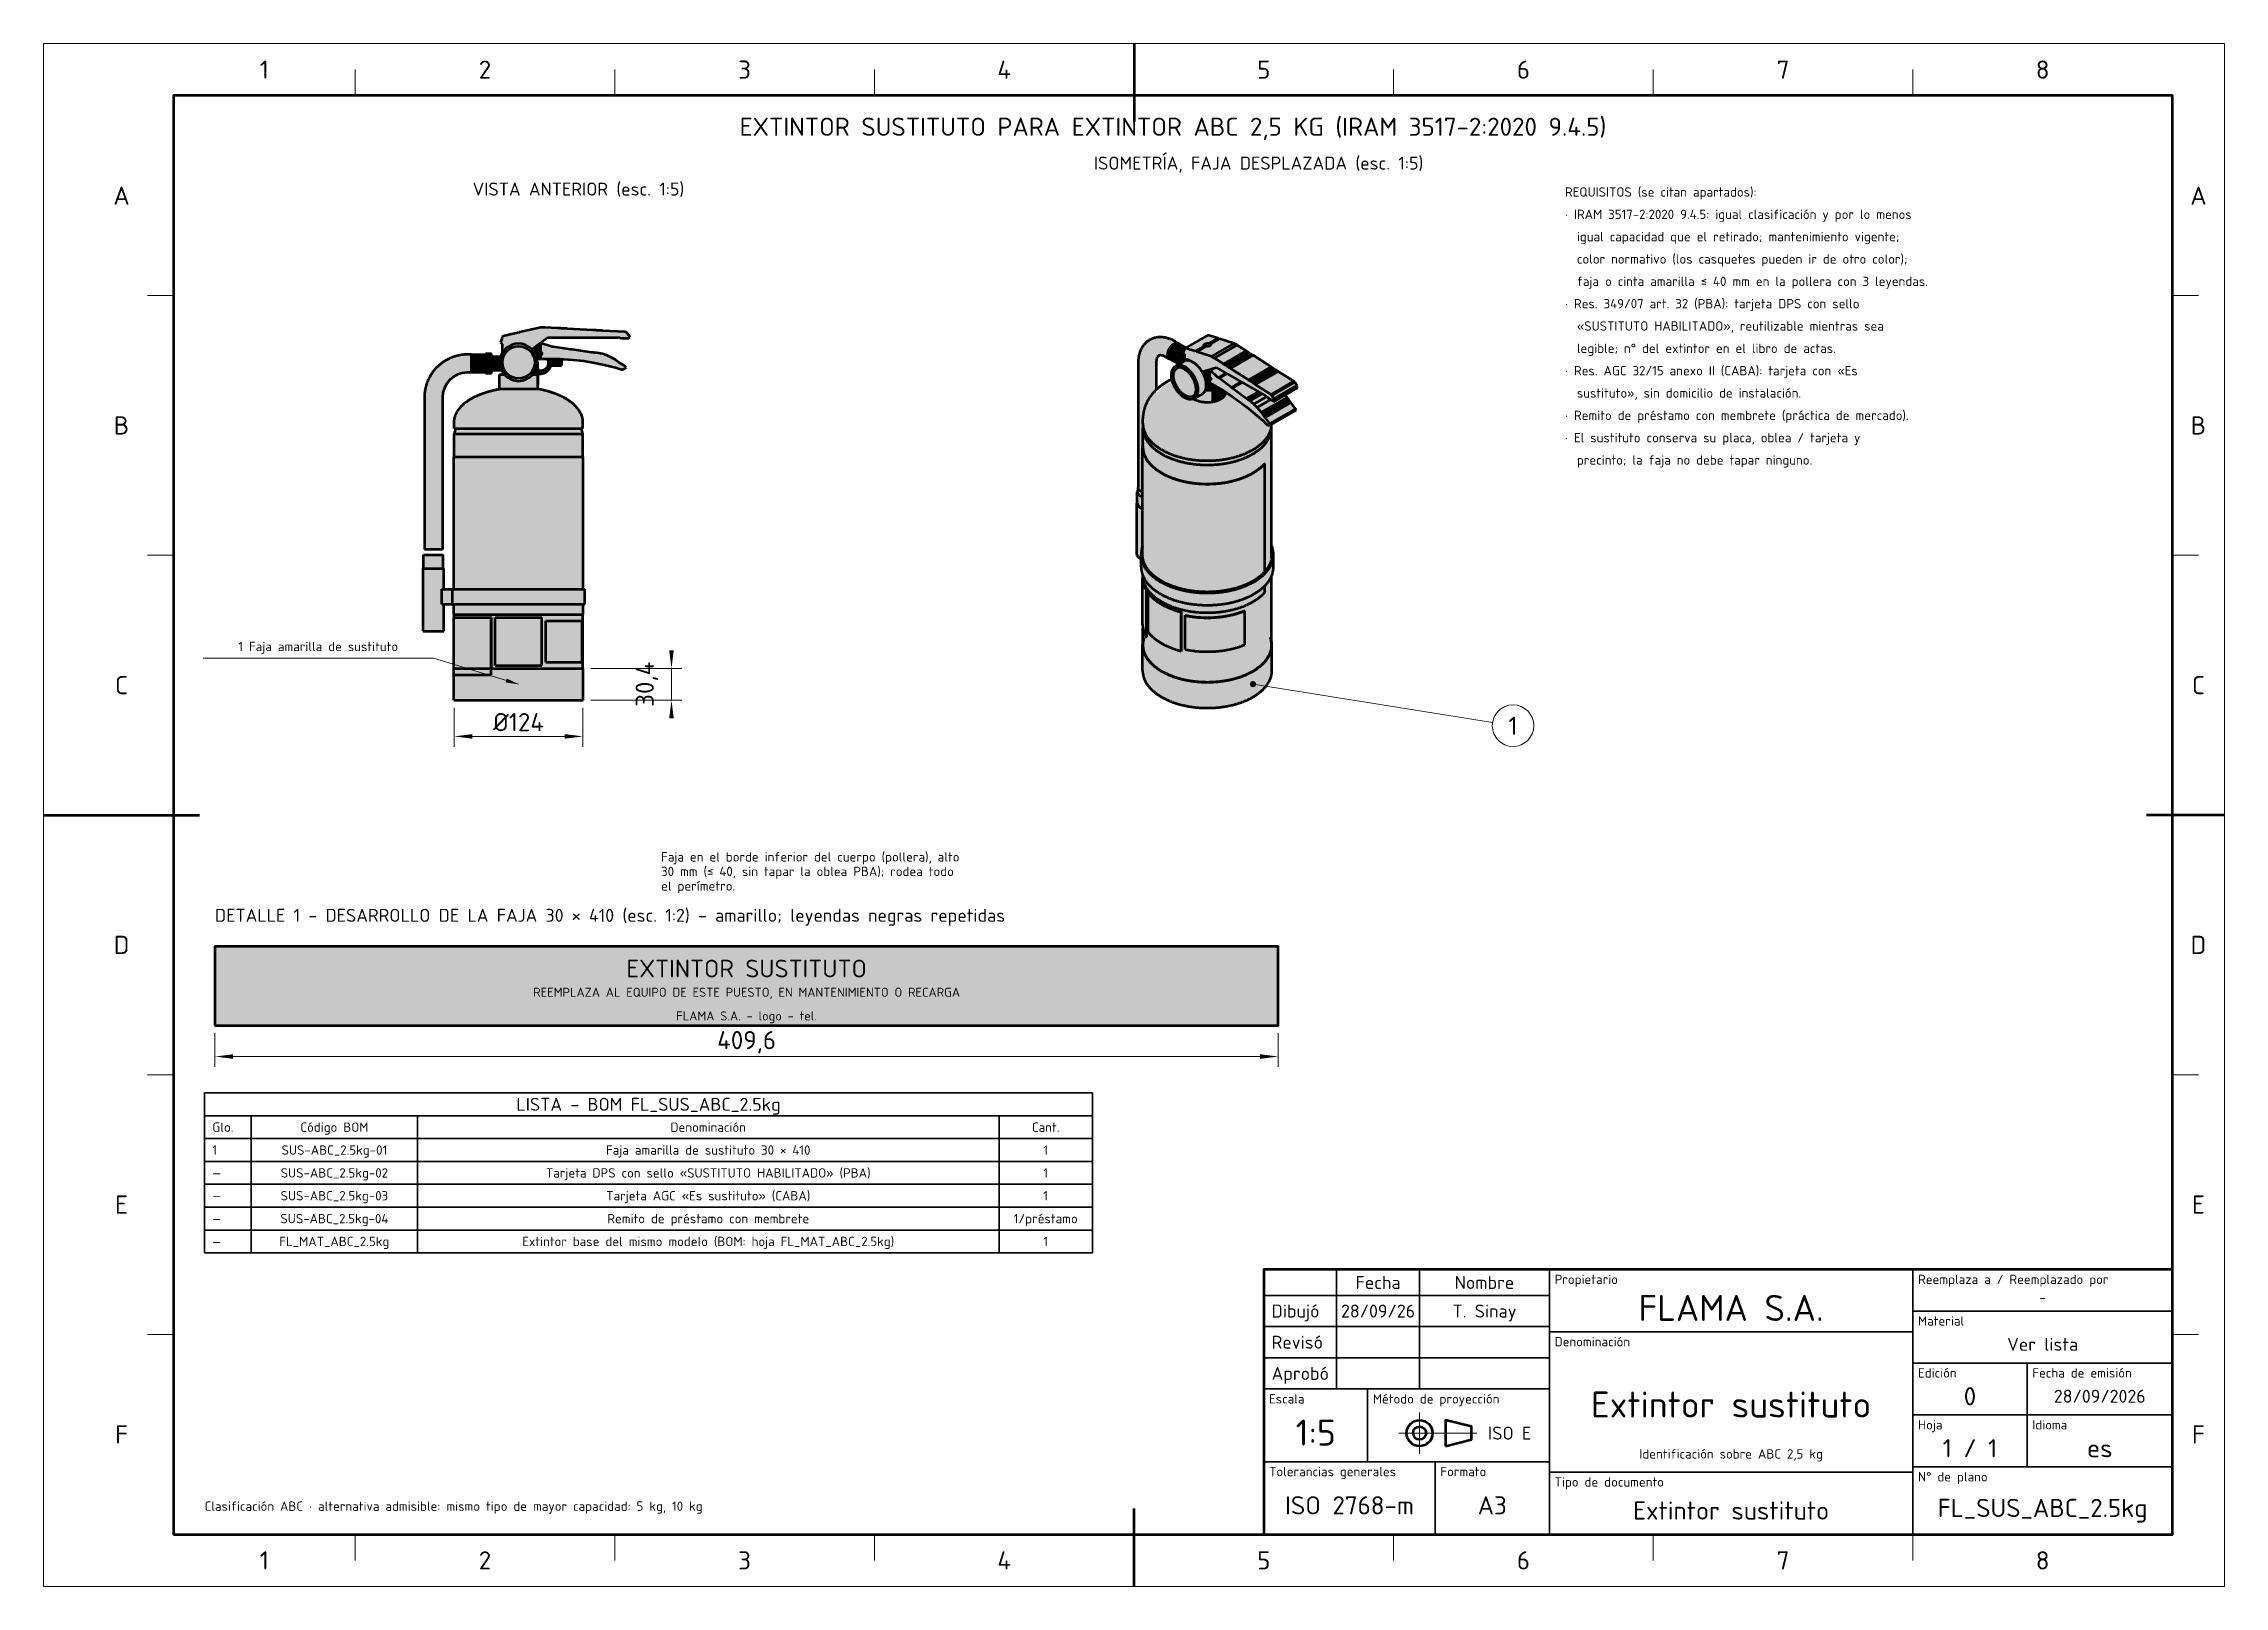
# Model space of a CAD drawing. Header units: millimetres. Extents: x 0 to 420, y 0 to 297.
import ezdxf
from ezdxf.enums import TextEntityAlignment as Align

# ---------------------------------------------------------------- set-up
doc = ezdxf.new("R2010")
doc.units = ezdxf.units.MM
doc.linetypes.add('IRAM-F-TRAZO-PUNTO', pattern=[20, 15, -2, 1, -2])
for name, color, linetype, lineweight in [('01-VISIBLE', 7, 'CONTINUOUS', 70), ('03-EJE', 1, 'IRAM-F-TRAZO-PUNTO', 18), ('04-COTA', 3, 'CONTINUOUS', 18), ('06-TEXTO', 7, 'CONTINUOUS', 25), ('07-RECUADRO', 7, 'CONTINUOUS', 70), ('08-FINA', 5, 'CONTINUOUS', 18), ('10-ROTULO', 7, 'CONTINUOUS', 35), ('11-TEXTO-ROTULO', 7, 'CONTINUOUS', 25), ('13-GRAFICA', 30, 'CONTINUOUS', 18)]:
    doc.layers.add(name, color=color, linetype=linetype, lineweight=lineweight)
doc.styles.add('ISO3098', font='isocpeur.ttf')
doc.dimstyles.new('FLAMA-IRAM', dxfattribs={"dimtxt": 3.5, "dimasz": 3.5, "dimexe": 2, "dimexo": 1.5, "dimgap": 1, "dimtad": 1, "dimdec": 1, "dimtxsty": 'ISO3098', "dimblk": 'IRAM_FLECHA', "dimblk1": 'IRAM_FLECHA', "dimblk2": 'IRAM_FLECHA', "dimcen": 2.5, "dimclrd": 256, "dimclre": 256, "dimclrt": 256, "dimazin": 3, "dimtfac": 1, "dimtmove": 0, "dimatfit": 3, "dimlwd": 18, "dimlwe": 18})

msp = doc.modelspace()

# ---------------------------------------------------------------- texts
at = {"layer": '06-TEXTO', "style": 'ISO3098'}
for s, height, p in [('1', 3.5, (42.5, 292)), ('2', 3.5, (85, 292)), ('3', 3.5, (135, 292)), ('4', 3.5, (185, 292)), ('5', 3.5, (235, 292)), ('6', 3.5, (285, 292)), ('7', 3.5, (335, 292)), ('8', 3.5, (385, 292)), ('EXTINTOR SUSTITUTO PARA EXTINTOR ABC 2,5 KG (IRAM 3517-2:2020 9.4.5)', 3.5, (217.5, 281)), ('ISOMETRÍA, FAJA DESPLAZADA (esc. 1:5)', 2.5, (234, 274)), ('A', 3.5, (15, 267.75)), ('VISTA ANTERIOR (esc. 1:5)', 2.5, (103, 269)), ('A', 3.5, (415, 267.75)), ('B', 3.5, (15, 223.5)), ('B', 3.5, (415, 223.5)), ('C', 3.5, (15, 173.5)), ('C', 3.5, (415, 173.5)), ('1', 3.5, (283, 165.694)), ('D', 3.5, (15, 123.5)), ('D', 3.5, (415, 123.5)), ('LISTA - BOM FL_SUS_ABC_2.5kg', 2.5, (116.5, 92.8)), ('Código BOM', 1.8, (56, 88.4)), ('Denominación', 1.8, (128, 88.4)), ('Cant.', 1.8, (193, 88.4)), ('SUS-ABC_2.5kg-01', 1.8, (56, 84)), ('Faja amarilla de sustituto 30 × 410', 1.8, (128, 84)), ('1', 1.8, (193, 84)), ('SUS-ABC_2.5kg-02', 1.8, (56, 79.6)), ('Tarjeta DPS con sello «SUSTITUTO HABILITADO» (PBA)', 1.8, (128, 79.6)), ('1', 1.8, (193, 79.6)), ('SUS-ABC_2.5kg-03', 1.8, (56, 75.2)), ('Tarjeta AGC «Es sustituto» (CABA)', 1.8, (128, 75.2)), ('1', 1.8, (193, 75.2)), ('E', 3.5, (15, 73.5)), ('SUS-ABC_2.5kg-04', 1.8, (56, 70.8)), ('Remito de préstamo con membrete', 1.8, (128, 70.8)), ('1/préstamo', 1.8, (193, 70.8)), ('E', 3.5, (415, 73.5)), ('FL_MAT_ABC_2.5kg', 1.8, (56, 66.4)), ('Extintor base del mismo modelo (BOM: hoja FL_MAT_ABC_2.5kg)', 1.8, (128, 66.4)), ('1', 1.8, (193, 66.4)), ('F', 3.5, (15, 29.25)), ('F', 3.5, (415, 29.25)), ('1', 3.5, (42.5, 5)), ('2', 3.5, (85, 5)), ('3', 3.5, (135, 5)), ('4', 3.5, (185, 5)), ('5', 3.5, (235, 5)), ('6', 3.5, (285, 5)), ('7', 3.5, (335, 5)), ('8', 3.5, (385, 5))]:
    msp.add_text(s, height=height, dxfattribs=at).set_placement(p, align=Align.MIDDLE_CENTER)
for s, height, p in [('REQUISITOS (se citan apartados):', 1.8, (293, 267)), ('· IRAM 3517-2:2020 9.4.5: igual clasificación y por lo menos', 1.8, (293, 262.7)), ('  igual capacidad que el retirado; mantenimiento vigente;', 1.8, (293, 258.4)), ('  color normativo (los casquetes pueden ir de otro color);', 1.8, (293, 254.1)), ('  faja o cinta amarilla ≤ 40 mm en la pollera con 3 leyendas.', 1.8, (293, 249.8)), ('· Res. 349/07 art. 32 (PBA): tarjeta DPS con sello', 1.8, (293, 245.5)), ('  «SUSTITUTO HABILITADO», reutilizable mientras sea', 1.8, (293, 241.2)), ('  legible; n° del extintor en el libro de actas.', 1.8, (293, 236.9)), ('· Res. AGC 32/15 anexo II (CABA): tarjeta con «Es', 1.8, (293, 232.6)), ('  sustituto», sin domicilio de instalación.', 1.8, (293, 228.3)), ('· Remito de préstamo con membrete (práctica de mercado).', 1.8, (293, 224)), ('· El sustituto conserva su placa, oblea / tarjeta y', 1.8, (293, 219.7)), ('  precinto; la faja no debe tapar ninguno.', 1.8, (293, 215.4)), ('30 mm (≤ 40, sin tapar la oblea PBA); rodea todo', 1.8, (118.922, 136.2)), ('Faja en el borde inferior del cuerpo (pollera), alto', 1.8, (118.922, 139)), ('el perímetro.', 1.8, (118.922, 133.4)), ('DETALLE 1 - DESARROLLO DE LA FAJA 30 × 410 (esc. 1:2) - amarillo; leyendas negras repetidas', 2.5, (33, 127.185)), ('Clasificación ABC · alternativa admisible: mismo tipo de mayor capacidad: 5 kg, 10 kg', 1.8, (31, 14))]:
    msp.add_text(s, height=height, dxfattribs=at).set_placement(p, align=Align.BOTTOM_LEFT)
msp.add_text('1 Faja amarilla de sustituto', height=1.8, dxfattribs=at).set_placement((52.892, 179.503), align=Align.BOTTOM_CENTER)
for s, p in [('Glo.', (32.5, 88.4)), ('1', (32.5, 84)), ('—', (32.5, 79.6)), ('—', (32.5, 75.2)), ('—', (32.5, 70.8)), ('—', (32.5, 66.4))]:
    msp.add_text(s, height=1.8, dxfattribs=at).set_placement(p, align=Align.MIDDLE_LEFT)
at = {"layer": '11-TEXTO-ROTULO', "style": 'ISO3098'}
for s, height, p in [('Fecha', 2.5, (257, 58.5)), ('Nombre', 2.5, (277.5, 58.5)), ('FLAMA S.A.', 5, (325, 53.6)), ('-', 1.8, (385, 55.6)), ('28/09/26', 2.5, (257, 53)), ('T. Sinay', 2.5, (277.5, 53)), ('Ver lista', 2.5, (385, 46.6)), ('0', 3.5, (371, 36.6)), ('28/09/2026', 2.5, (396, 36.6)), ('Extintor sustituto', 5, (325, 35)), ('1:5', 5, (245, 29.6)), ('Identificación sobre ABC 2,5 kg', 1.8, (325, 25.5)), ('1 / 1', 3.5, (371, 26.6)), ('es', 3.5, (396, 26.6)), ('ISO 2768-m', 3.5, (251.5, 15.6)), ('A3', 3.5, (279, 15.6)), ('FL_SUS_ABC_2.5kg', 3.5, (385, 15.1)), ('Extintor sustituto', 3.5, (325, 14.6))]:
    msp.add_text(s, height=height, dxfattribs=at).set_placement(p, align=Align.MIDDLE_CENTER)
for s, p in [('Propietario', (291, 60)), ('Reemplaza a / Reemplazado por', (361, 60)), ('Material', (361, 52)), ('Denominación', (291, 48)), ('Edición', (361, 42)), ('Fecha de emisión', (383, 42)), ('Escala', (236, 37)), ('Método de proyección', (256, 37)), ('Hoja', (361, 32)), ('Idioma', (383, 32)), ('Tolerancias generales', (236, 23)), ('Formato', (269, 23)), ('Tipo de documento', (291, 21)), ('N° de plano', (361, 22))]:
    msp.add_text(s, height=1.8, dxfattribs=at).set_placement(p, align=Align.TOP_LEFT)
for s, p in [('Dibujó', (236.5, 53)), ('Revisó', (236.5, 47)), ('Aprobó', (236.5, 41))]:
    msp.add_text(s, height=2.5, dxfattribs=at).set_placement(p, align=Align.MIDDLE_LEFT)
msp.add_text('ISO E', height=2.5, dxfattribs=at).set_placement((286.5, 29.5), align=Align.MIDDLE_RIGHT)
at = {"layer": '13-GRAFICA', "true_color": 0x191919, "style": 'ISO3098'}
for s, height, p in [('EXTINTOR SUSTITUTO', 3.41668, (135.389, 118.933)), ('REEMPLAZA AL EQUIPO DE ESTE PUESTO, EN MANTENIMIENTO O RECARGA', 1.7463, (135.389, 114.378)), ('FLAMA S.A. - logo - tel.', 1.7463, (135.389, 109.822))]:
    msp.add_text(s, height=height, dxfattribs=at).set_placement(p, align=Align.MIDDLE_CENTER)

# ---------------------------------------------------------------- blocks, each defined once
blk = doc.blocks.new('IRAM_FLECHA')
blk.add_solid([(0, 0), (-1, 0.125), (-1, -0.125)])

# ---------------------------------------------------------------- dimensions: what is measured, and where the dimension line sits
at = {"layer": '04-COTA'}
msp.add_linear_dim(base=(120.922, 170.629), p1=(103.868, 170.629), p2=(103.868, 176.703), angle=90, dimstyle='FLAMA-IRAM', override={"dimlfac": 5}, dxfattribs=at).render()
for base, p1, p2, override in [((79.068, 163.629), (79.068, 170.629), (103.868, 170.629), {"dimlfac": 5, "dimpost": '%%c<>'}), ((33, 102), (33, 108), (237.779, 108), {"dimlfac": 2})]:
    msp.add_linear_dim(base=base, p1=p1, p2=p2, dimstyle='FLAMA-IRAM', override=override, dxfattribs=at).render()

# ---------------------------------------------------------------- hatches: boundary and pattern name
at = {"layer": '08-FINA'}
h = msp.add_hatch(color=7, dxfattribs=at)
h.dxf.hatch_style = 1
h.paths.add_polyline_path([(91.468, 173.666), (89.196, 174.782), (88.961, 174.018)])
h = msp.add_hatch(color=7, dxfattribs=at)
h.dxf.hatch_style = 1
edge = h.paths.add_edge_path()
edge.add_arc((232.924, 173.694), 0.6, 0, 360)
at = {"layer": '13-GRAFICA', "true_color": 0xb21820}
h = msp.add_hatch(color=7, dxfattribs=at)
h.dxf.hatch_style = 1
h.paths.add_polyline_path([(88.378, 237.529), (88.378, 239.129), (87.978, 239.429), (87.978, 239.629), (88.078, 239.629), (88.078, 239.829), (88.178, 239.829), (88.278, 240.529), (88.378, 240.529), (88.478, 240.729), (89.278, 240.829), (89.278, 240.929), (89.678, 240.929), (89.678, 241.029), (90.078, 241.029), (90.078, 241.129), (90.478, 241.129), (90.478, 241.229), (90.978, 241.229), (90.978, 241.329), (91.578, 241.329), (91.578, 241.429), (91.778, 241.429), (91.778, 241.529), (92.278, 241.529), (92.278, 241.629), (92.678, 241.629), (92.678, 241.729), (93.078, 241.729), (93.078, 241.829), (93.578, 241.829), (93.578, 241.929), (93.978, 241.929), (93.978, 242.029), (94.478, 242.029), (94.478, 242.129), (94.878, 242.129), (94.878, 242.229), (95.378, 242.229), (95.378, 242.329), (97.878, 242.329), (97.878, 242.229), (99.578, 242.229), (99.578, 242.129), (101.278, 242.129), (101.278, 242.029), (103.378, 242.029), (103.378, 241.929), (105.478, 241.929), (105.478, 241.829), (107.078, 241.829), (107.078, 241.729), (108.678, 241.729), (108.678, 241.629), (112.078, 241.529), (112.078, 241.429), (112.278, 241.429), (112.278, 241.329), (112.778, 240.929), (112.778, 240.629), (112.878, 240.629), (112.878, 240.329), (112.778, 240.329), (112.778, 240.229), (111.078, 240.229), (110.978, 240.429), (96.978, 240.429), (96.978, 240.329), (96.778, 240.329), (96.578, 240.029), (96.378, 240.029), (96.078, 239.629), (95.878, 239.629), (95.678, 239.329), (95.478, 239.329), (95.178, 238.929), (94.978, 238.929), (94.778, 238.629), (94.578, 238.629), (94.578, 238.529), (94.478, 238.529), (94.278, 238.229), (94.078, 238.229), (94.078, 238.129), (93.978, 238.129), (93.678, 238.529), (93.478, 238.529), (93.378, 238.729), (93.178, 238.729), (93.078, 238.929), (92.778, 238.929), (92.778, 239.029), (92.478, 239.029), (92.478, 239.129), (92.078, 239.129), (92.078, 239.229), (90.878, 239.229), (90.878, 239.129), (90.478, 239.129), (90.478, 239.029), (89.878, 238.929), (89.878, 238.829), (89.678, 238.829), (89.578, 238.629), (89.378, 238.629), (89.278, 238.429), (89.078, 238.429), (88.978, 238.129), (88.478, 237.729), (88.478, 237.529)])
at = {"layer": '13-GRAFICA', "true_color": 0x202020}
h = msp.add_hatch(color=7, dxfattribs=at)
h.dxf.hatch_style = 1
h.paths.add_polyline_path([(210.729, 211.622), (210.729, 235.522), (210.829, 235.522), (210.929, 237.022), (211.029, 237.022), (211.029, 237.322), (211.129, 237.322), (211.129, 237.622), (211.229, 237.622), (211.229, 237.922), (211.329, 237.922), (211.529, 238.522), (211.629, 238.522), (211.629, 238.622), (211.829, 238.722), (211.829, 238.922), (212.229, 239.222), (212.229, 239.422), (212.529, 239.522), (212.629, 239.722), (213.029, 239.822), (213.129, 240.022), (213.329, 240.022), (213.329, 240.122), (213.529, 240.122), (213.529, 240.222), (213.729, 240.222), (213.729, 240.322), (214.329, 240.322), (214.329, 240.422), (215.129, 240.422), (215.129, 240.522), (215.229, 240.522), (215.229, 240.422), (216.429, 240.322), (216.429, 240.222), (217.029, 240.122), (217.029, 240.022), (217.229, 240.022), (217.229, 239.922), (217.429, 239.922), (217.429, 239.822), (217.629, 239.822), (217.629, 239.722), (217.929, 239.722), (217.929, 239.622), (218.129, 239.622), (218.129, 239.522), (218.429, 239.422), (218.429, 239.322), (217.929, 239.322), (217.929, 239.222), (217.529, 239.122), (217.529, 239.022), (217.029, 238.622), (217.029, 238.422), (216.829, 238.322), (216.829, 238.122), (216.729, 238.122), (216.729, 237.922), (216.629, 237.922), (216.629, 237.622), (216.529, 237.622), (216.529, 236.722), (216.629, 236.722), (216.629, 236.522), (216.729, 236.522), (216.829, 236.322), (216.629, 236.322), (216.529, 236.522), (216.329, 236.522), (216.329, 236.622), (216.129, 236.622), (216.129, 236.722), (215.929, 236.722), (215.929, 236.822), (215.229, 236.922), (215.229, 237.022), (214.929, 237.022), (214.929, 236.922), (214.729, 236.922), (214.729, 236.822), (214.429, 236.622), (214.329, 235.622), (214.229, 235.622), (214.229, 229.522), (213.229, 228.722), (213.129, 228.222), (213.029, 228.222), (212.829, 227.622), (212.729, 227.622), (212.729, 227.522), (212.529, 227.422), (212.529, 227.222), (212.229, 227.022), (212.229, 226.722), (212.129, 226.722), (212.129, 226.422), (212.029, 226.422), (212.029, 226.122), (211.929, 226.122), (211.929, 225.822), (211.829, 225.822), (211.829, 225.422), (211.729, 225.422), (211.729, 223.922), (211.829, 223.922), (211.829, 223.622), (211.729, 223.622), (211.729, 210.722), (211.229, 210.822), (211.229, 210.922), (210.829, 211.222), (210.829, 211.622)])
at = {"layer": '13-GRAFICA', "true_color": 0xb21820}
h = msp.add_hatch(color=7, dxfattribs=at)
h.dxf.hatch_style = 1
h.paths.add_polyline_path([(223.129, 233.822), (222.929, 234.222), (222.729, 234.322), (222.729, 234.522), (222.629, 234.522), (221.929, 235.322), (221.729, 235.322), (221.529, 235.622), (221.329, 235.622), (221.329, 235.722), (221.129, 235.722), (221.129, 235.822), (220.929, 235.822), (220.929, 235.922), (220.629, 235.922), (220.429, 236.222), (220.129, 236.222), (220.029, 235.922), (219.729, 235.922), (219.729, 237.222), (219.629, 237.222), (219.629, 237.422), (219.529, 237.422), (219.429, 237.622), (219.529, 237.622), (219.629, 238.122), (219.729, 238.122), (219.829, 238.422), (220.229, 238.522), (220.329, 238.722), (220.929, 238.922), (221.029, 239.122), (221.629, 239.322), (221.729, 239.522), (222.329, 239.722), (222.429, 239.922), (222.829, 240.022), (222.929, 240.222), (223.129, 240.222), (223.129, 240.322), (223.529, 240.422), (223.629, 240.622), (223.829, 240.622), (223.829, 240.722), (224.029, 240.722), (224.029, 240.822), (224.329, 240.922), (224.329, 240.822), (224.629, 240.822), (224.629, 240.722), (224.929, 240.722), (224.929, 240.622), (225.229, 240.622), (225.229, 240.522), (225.629, 240.522), (225.629, 240.422), (225.929, 240.422), (225.929, 240.322), (226.229, 240.322), (226.229, 240.222), (226.529, 240.222), (226.529, 240.122), (226.929, 240.122), (226.929, 240.022), (227.229, 240.022), (227.229, 239.922), (227.529, 239.922), (227.529, 239.822), (227.829, 239.822), (227.829, 239.722), (228.129, 239.722), (228.129, 239.622), (228.429, 239.622), (228.429, 239.522), (228.829, 239.522), (228.829, 239.422), (229.129, 239.422), (229.129, 239.322), (229.729, 239.122), (229.829, 238.922), (230.029, 238.922), (230.129, 238.722), (230.529, 238.622), (230.529, 238.522), (230.829, 238.422), (230.929, 238.222), (231.329, 238.122), (231.429, 237.922), (231.629, 237.922), (231.729, 237.722), (231.929, 237.722), (232.029, 237.522), (232.229, 237.522), (232.329, 237.322), (232.529, 237.322), (232.529, 237.222), (232.829, 237.122), (232.929, 236.922), (233.329, 236.822), (233.429, 236.622), (233.629, 236.622), (233.629, 236.522), (233.929, 236.422), (234.029, 236.222), (234.429, 236.122), (234.529, 235.922), (234.729, 235.922), (234.829, 235.722), (235.229, 235.622), (235.329, 235.422), (235.529, 235.422), (235.529, 235.322), (235.829, 235.222), (235.929, 235.022), (236.329, 234.922), (236.529, 234.622), (236.729, 234.622), (236.729, 234.522), (236.929, 234.522), (237.029, 234.322), (237.229, 234.322), (237.329, 234.122), (237.729, 234.022), (237.929, 233.722), (238.329, 233.622), (238.429, 233.422), (238.629, 233.422), (238.629, 233.322), (238.929, 233.222), (239.029, 233.022), (239.429, 232.922), (239.429, 232.822), (239.729, 232.722), (239.829, 232.522), (240.029, 232.522), (240.029, 232.422), (240.229, 232.422), (240.329, 232.222), (240.529, 232.222), (240.629, 232.022), (240.829, 232.022), (240.829, 231.922), (241.029, 231.822), (241.029, 231.622), (241.129, 231.622), (241.329, 231.022), (241.429, 231.022), (241.429, 230.622), (240.829, 230.422), (240.729, 230.222), (240.129, 230.022), (240.029, 229.822), (239.629, 229.722), (239.529, 229.522), (238.929, 229.322), (238.829, 229.122), (238.629, 229.122), (238.629, 229.022), (238.229, 228.922), (238.129, 228.722), (237.529, 228.522), (237.429, 228.322), (236.829, 228.122), (236.729, 228.322), (236.529, 228.322), (236.529, 228.422), (236.129, 228.522), (236.029, 228.722), (235.829, 228.722), (235.829, 228.822), (235.729, 228.822), (235.529, 229.122), (235.329, 229.122), (235.229, 229.322), (234.629, 229.522), (234.529, 229.722), (234.129, 229.822), (234.029, 230.022), (233.829, 230.022), (233.829, 230.122), (233.429, 230.222), (233.329, 230.422), (232.729, 230.622), (232.629, 230.822), (232.029, 231.022), (231.929, 231.222), (231.529, 231.322), (231.429, 231.522), (231.229, 231.522), (231.229, 231.622), (230.829, 231.722), (230.729, 231.922), (230.129, 232.122), (230.029, 232.322), (229.629, 232.422), (229.529, 232.622), (229.329, 232.622), (229.329, 232.722), (228.929, 232.822), (228.829, 233.022), (228.229, 233.222), (228.129, 233.422), (227.529, 233.622), (227.429, 233.822), (227.029, 233.922), (226.929, 234.122), (226.329, 234.322), (226.329, 234.422), (226.029, 234.522), (226.029, 234.622), (225.529, 234.622), (225.529, 234.522), (225.229, 234.522), (225.229, 234.422), (224.929, 234.422), (224.929, 234.322), (224.629, 234.322), (224.629, 234.222), (224.229, 234.222), (224.229, 234.122), (223.929, 234.122), (223.929, 234.022), (223.629, 234.022), (223.629, 233.922), (223.329, 233.922), (223.329, 233.822)])
at = {"layer": '13-GRAFICA', "true_color": 0x202020}
h = msp.add_hatch(color=7, dxfattribs=at)
h.dxf.hatch_style = 1
h.paths.add_polyline_path([(73.278, 199.629), (73.278, 228.829), (73.378, 228.829), (73.478, 230.629), (73.578, 230.629), (73.578, 230.929), (73.678, 230.929), (73.678, 231.229), (73.778, 231.229), (73.778, 231.529), (73.878, 231.529), (74.078, 232.429), (74.278, 232.529), (74.378, 232.929), (74.478, 232.929), (74.578, 233.229), (74.778, 233.329), (74.778, 233.529), (74.878, 233.529), (74.878, 233.729), (75.078, 233.829), (75.078, 234.029), (75.178, 234.029), (76.478, 235.429), (76.878, 235.529), (76.978, 235.729), (77.178, 235.729), (77.278, 235.929), (77.678, 236.029), (77.778, 236.229), (77.978, 236.229), (77.978, 236.329), (78.178, 236.329), (78.178, 236.429), (78.478, 236.429), (78.478, 236.529), (78.778, 236.529), (78.778, 236.629), (79.078, 236.629), (79.078, 236.729), (79.378, 236.729), (79.378, 236.829), (79.578, 236.829), (79.578, 236.929), (81.078, 237.029), (81.078, 237.129), (82.378, 237.129), (82.378, 233.629), (80.878, 233.629), (80.878, 233.529), (80.378, 233.529), (80.378, 233.429), (79.478, 233.229), (79.478, 233.129), (79.178, 233.029), (79.078, 232.829), (78.678, 232.729), (78.678, 232.629), (77.778, 231.829), (77.778, 231.629), (77.578, 231.529), (77.478, 231.129), (77.378, 231.129), (77.278, 230.829), (77.178, 230.829), (76.978, 229.929), (76.878, 229.929), (76.878, 229.029), (76.778, 229.029), (76.778, 199.629)])
at = {"layer": '13-GRAFICA', "true_color": 0xcba23e}
h = msp.add_hatch(color=7, dxfattribs=at)
h.dxf.hatch_style = 1
h.paths.add_polyline_path([(82.378, 233.729), (82.378, 237.129), (85.078, 237.129), (85.078, 237.329), (86.278, 237.329), (86.278, 233.529), (85.078, 233.529), (85.078, 233.729)])
h = msp.add_hatch(color=7, dxfattribs=at)
h.dxf.hatch_style = 1
h.paths.add_polyline_path([(86.278, 236.729), (88.078, 236.729), (88.078, 236.629), (87.978, 236.629), (87.978, 236.229), (87.878, 236.229), (87.878, 235.029), (87.978, 235.029), (87.978, 234.629), (88.078, 234.629), (88.178, 234.129), (86.278, 234.129)])
at = {"layer": '13-GRAFICA', "true_color": 0xffffff}
h = msp.add_hatch(color=7, dxfattribs=at)
h.dxf.hatch_style = 1
h.paths.add_polyline_path([(91.178, 232.129), (90.578, 232.129), (90.578, 232.229), (90.278, 232.229), (90.278, 232.329), (89.978, 232.329), (89.978, 232.429), (89.578, 232.529), (89.378, 232.829), (89.178, 232.829), (89.178, 232.929), (88.478, 233.529), (88.478, 233.729), (88.378, 233.729), (88.378, 233.929), (88.278, 233.929), (88.278, 234.129), (88.178, 234.129), (88.178, 234.329), (88.078, 234.329), (87.978, 235.029), (87.878, 235.029), (87.878, 236.229), (87.978, 236.229), (87.978, 236.629), (88.078, 236.629), (88.078, 236.929), (88.178, 236.929), (88.178, 237.129), (88.278, 237.129), (88.478, 237.729), (88.578, 237.729), (88.578, 237.829), (88.978, 238.129), (88.978, 238.329), (89.178, 238.329), (89.378, 238.629), (89.578, 238.629), (89.578, 238.729), (89.878, 238.829), (89.878, 238.929), (90.178, 238.929), (90.178, 239.029), (90.478, 239.029), (90.478, 239.129), (90.878, 239.129), (90.878, 239.229), (92.078, 239.229), (92.078, 239.129), (92.478, 239.129), (92.478, 239.029), (93.078, 238.929), (93.178, 238.729), (93.378, 238.729), (93.478, 238.529), (93.678, 238.529), (93.678, 238.429), (94.478, 237.729), (94.478, 237.529), (94.578, 237.529), (94.578, 237.329), (94.678, 237.329), (94.678, 237.129), (94.778, 237.129), (94.778, 236.929), (94.878, 236.929), (94.878, 236.529), (94.978, 236.529), (94.978, 236.129), (95.078, 236.129), (95.078, 235.129), (94.978, 235.129), (94.978, 234.729), (94.878, 234.729), (94.778, 234.129), (94.578, 234.029), (94.478, 233.629), (94.278, 233.529), (94.278, 233.329), (94.178, 233.329), (93.778, 232.829), (93.578, 232.829), (93.578, 232.729), (93.278, 232.629), (93.178, 232.429), (92.878, 232.429), (92.878, 232.329), (92.378, 232.229), (92.378, 232.129), (91.678, 232.129), (91.678, 232.029), (91.178, 232.029)])
at = {"layer": '13-GRAFICA', "true_color": 0xb21820}
h = msp.add_hatch(color=7, dxfattribs=at)
h.dxf.hatch_style = 1
h.paths.add_polyline_path([(94.678, 237.329), (94.578, 237.329), (94.478, 237.729), (94.178, 237.929), (94.178, 238.129), (94.278, 238.129), (94.378, 238.329), (94.578, 238.329), (94.878, 238.729), (95.078, 238.729), (95.378, 239.129), (95.378, 237.529), (95.378, 237.129), (95.378, 236.329), (94.978, 236.329), (94.878, 236.929), (94.778, 236.929), (94.778, 237.129), (94.678, 237.129)])
at = {"layer": '13-GRAFICA', "true_color": 0xd6d9de}
h = msp.add_hatch(color=7, dxfattribs=at)
h.dxf.hatch_style = 1
h.paths.add_polyline_path([(94.578, 233.729), (94.578, 234.029), (94.678, 234.029), (94.678, 234.129), (96.078, 234.029), (96.078, 234.129), (96.578, 234.229), (96.578, 234.329), (96.878, 234.529), (96.878, 234.729), (97.078, 234.829), (97.078, 235.129), (97.178, 235.129), (97.178, 235.929), (97.078, 235.929), (97.078, 236.229), (96.978, 236.229), (96.978, 236.329), (97.578, 236.329), (97.578, 236.229), (97.678, 236.229), (97.778, 235.429), (97.678, 235.429), (97.678, 234.829), (97.578, 234.829), (97.478, 234.429), (97.278, 234.329), (97.278, 234.129), (97.178, 234.129), (97.078, 233.929), (96.878, 233.929), (96.778, 233.729), (96.578, 233.729), (96.578, 233.629), (96.378, 233.629), (96.378, 233.529), (95.978, 233.529), (95.978, 233.429), (95.378, 233.429), (95.378, 233.529), (94.978, 233.529), (94.978, 233.629)])
at = {"layer": '13-GRAFICA', "true_color": 0xc81e2d}
h = msp.add_hatch(color=7, dxfattribs=at)
h.dxf.hatch_style = 1
h.paths.add_polyline_path([(95.078, 234.429), (95.078, 235.329), (95.178, 235.329), (95.178, 234.429)])
at = {"layer": '13-GRAFICA', "true_color": 0xb21820}
h = msp.add_hatch(color=7, dxfattribs=at)
h.dxf.hatch_style = 1
h.paths.add_polyline_path([(95.578, 239.129), (95.678, 239.329), (95.978, 239.329), (95.978, 239.229), (95.978, 237.529), (95.878, 237.529), (95.878, 237.629), (95.478, 237.629), (95.478, 237.529), (95.378, 237.529), (95.378, 239.129)])
at = {"layer": '13-GRAFICA', "true_color": 0xd6d9de}
h = msp.add_hatch(color=7, dxfattribs=at)
h.dxf.hatch_style = 1
h.paths.add_polyline_path([(95.378, 237.129), (95.378, 237.529), (95.478, 237.529), (95.478, 237.629), (95.878, 237.629), (95.878, 237.529), (95.978, 237.529), (95.978, 237.129), (95.878, 237.129), (95.878, 237.029), (95.478, 237.029), (95.478, 237.129)])
at = {"layer": '13-GRAFICA', "true_color": 0xb21820}
h = msp.add_hatch(color=7, dxfattribs=at)
h.dxf.hatch_style = 1
h.paths.add_polyline_path([(95.378, 236.329), (95.378, 237.129), (95.478, 237.129), (95.478, 237.029), (95.878, 237.029), (95.878, 237.129), (95.978, 237.129), (95.978, 236.329)])
h = msp.add_hatch(color=7, dxfattribs=at)
h.dxf.hatch_style = 1
h.paths.add_polyline_path([(96.278, 239.229), (96.278, 239.129), (96.578, 239.129), (96.578, 239.029), (96.878, 239.029), (96.878, 238.929), (97.278, 238.929), (97.278, 238.829), (97.578, 238.829), (97.578, 238.729), (97.878, 238.729), (97.878, 238.629), (99.978, 238.429), (99.978, 238.329), (101.278, 238.229), (101.278, 238.129), (102.178, 238.129), (102.178, 238.029), (104.178, 237.829), (104.178, 237.729), (105.478, 237.629), (105.478, 237.529), (106.578, 237.529), (106.578, 237.429), (107.078, 237.429), (107.078, 237.329), (107.878, 237.229), (107.878, 237.129), (108.478, 237.029), (108.478, 236.929), (108.678, 236.929), (108.678, 236.829), (108.878, 236.829), (108.878, 236.729), (109.078, 236.729), (109.078, 236.629), (109.378, 236.629), (109.378, 236.529), (109.778, 236.429), (109.778, 236.329), (110.078, 236.229), (110.278, 235.929), (110.478, 235.929), (110.578, 235.729), (110.778, 235.729), (110.778, 235.629), (111.078, 235.529), (111.178, 235.329), (111.378, 235.329), (111.378, 235.229), (111.578, 235.229), (111.678, 235.029), (111.878, 235.029), (112.178, 234.629), (112.078, 234.629), (111.978, 234.429), (111.778, 234.429), (111.778, 234.329), (111.278, 234.229), (111.278, 234.329), (110.978, 234.329), (110.978, 234.429), (110.678, 234.429), (110.678, 234.529), (110.378, 234.529), (110.378, 234.629), (109.978, 234.629), (109.978, 234.729), (109.578, 234.729), (109.578, 234.829), (109.178, 234.829), (109.178, 234.929), (108.778, 234.929), (108.778, 235.029), (108.378, 235.029), (108.378, 235.129), (107.978, 235.129), (107.978, 235.229), (107.478, 235.229), (107.478, 235.329), (106.978, 235.329), (106.978, 235.429), (106.478, 235.429), (106.478, 235.529), (105.978, 235.529), (105.978, 235.629), (105.478, 235.629), (105.478, 235.729), (104.178, 235.829), (104.178, 235.929), (102.478, 236.029), (102.478, 236.129), (99.478, 236.229), (99.478, 236.329), (95.978, 236.329), (95.978, 237.129), (95.978, 237.529), (95.978, 239.229)])
at = {"layer": '13-GRAFICA', "true_color": 0xffd200}
h = msp.add_hatch(color=7, dxfattribs=at)
h.dxf.hatch_style = 1
h.paths.add_polyline_path([(97.778, 235.029), (97.778, 236.029), (99.778, 236.029), (99.778, 235.029)])
at = {"layer": '13-GRAFICA', "true_color": 0xcba23e}
h = msp.add_hatch(color=7, dxfattribs=at)
h.dxf.hatch_style = 1
h.paths.add_polyline_path([(219.729, 237.222), (219.729, 236.322), (219.629, 236.322), (219.629, 236.022), (219.529, 236.022), (219.529, 235.722), (218.929, 235.522), (218.929, 235.422), (218.629, 235.322), (218.629, 235.222), (218.429, 235.222), (218.429, 235.422), (218.129, 235.522), (218.029, 235.722), (217.829, 235.722), (217.829, 235.822), (217.429, 235.922), (217.329, 236.122), (216.929, 236.222), (216.929, 236.322), (216.629, 236.522), (216.629, 236.722), (216.529, 236.722), (216.529, 237.622), (216.629, 237.622), (216.629, 237.922), (216.729, 237.922), (216.829, 238.322), (217.029, 238.422), (217.029, 238.622), (217.129, 238.622), (217.529, 239.122), (217.729, 239.122), (217.729, 239.222), (217.929, 239.222), (217.929, 239.322), (218.529, 239.322), (218.629, 239.122), (218.829, 239.122), (218.829, 239.022), (219.229, 238.922), (219.329, 238.722), (219.929, 238.522), (219.929, 238.422), (219.729, 238.322), (219.729, 238.122), (219.629, 238.122), (219.529, 237.622), (219.429, 237.622), (219.429, 237.522), (219.629, 237.422), (219.629, 237.222)])
at = {"layer": '13-GRAFICA', "true_color": 0xffffff}
h = msp.add_hatch(color=7, dxfattribs=at)
h.dxf.hatch_style = 1
h.paths.add_polyline_path([(217.229, 233.722), (217.329, 233.722), (217.329, 234.122), (217.429, 234.122), (217.529, 234.522), (217.629, 234.522), (217.929, 234.922), (218.129, 234.922), (218.129, 235.022), (218.329, 235.022), (218.429, 235.222), (218.829, 235.322), (218.929, 235.522), (219.529, 235.722), (219.629, 235.922), (220.429, 236.022), (220.429, 235.922), (220.929, 235.922), (220.929, 235.822), (221.529, 235.622), (221.729, 235.322), (221.929, 235.322), (221.929, 235.222), (222.729, 234.522), (222.729, 234.322), (222.829, 234.322), (222.929, 234.022), (223.129, 233.922), (223.129, 233.722), (223.229, 233.722), (223.229, 233.522), (223.329, 233.522), (223.329, 233.322), (223.429, 233.322), (223.429, 233.122), (223.529, 233.122), (223.529, 232.922), (223.629, 232.922), (223.629, 232.622), (223.729, 232.622), (223.729, 232.322), (223.829, 232.322), (223.829, 231.722), (223.929, 231.722), (223.929, 230.822), (223.829, 230.822), (223.829, 230.322), (223.729, 230.322), (223.729, 230.122), (223.529, 230.022), (223.429, 229.722), (223.229, 229.722), (223.229, 229.622), (222.929, 229.522), (222.829, 229.322), (222.629, 229.322), (222.629, 229.222), (222.229, 229.122), (222.129, 228.922), (221.929, 228.922), (221.929, 228.822), (221.729, 228.822), (221.729, 228.722), (221.529, 228.722), (221.529, 228.622), (221.229, 228.622), (221.229, 228.522), (220.429, 228.522), (220.429, 228.622), (220.129, 228.622), (220.129, 228.722), (219.529, 228.922), (219.329, 229.222), (219.129, 229.222), (219.129, 229.322), (218.429, 229.922), (218.429, 230.122), (218.129, 230.322), (218.029, 230.722), (217.829, 230.822), (217.829, 231.022), (217.729, 231.022), (217.729, 231.222), (217.629, 231.222), (217.629, 231.522), (217.529, 231.522), (217.429, 232.022), (217.329, 232.022), (217.329, 232.522), (217.229, 232.522)])
at = {"layer": '13-GRAFICA', "true_color": 0xcba23e}
h = msp.add_hatch(color=7, dxfattribs=at)
h.dxf.hatch_style = 1
h.paths.add_polyline_path([(219.629, 236.022), (219.629, 236.322), (219.729, 236.322), (219.729, 235.922), (219.629, 235.922), (219.629, 235.822), (219.529, 235.822), (219.529, 236.022)])
at = {"layer": '13-GRAFICA', "true_color": 0xd6d9de}
h = msp.add_hatch(color=7, dxfattribs=at)
h.dxf.hatch_style = 1
h.paths.add_polyline_path([(220.629, 236.022), (220.629, 235.922), (220.429, 235.922), (220.429, 236.022), (220.029, 236.022), (220.029, 236.122), (220.129, 236.122), (220.129, 236.222), (220.429, 236.222), (220.429, 236.122)])
at = {"layer": '13-GRAFICA', "true_color": 0xb21820}
h = msp.add_hatch(color=7, dxfattribs=at)
h.dxf.hatch_style = 1
h.paths.add_polyline_path([(87.778, 230.529), (87.778, 233.329), (88.778, 233.329), (88.778, 233.229), (88.878, 233.229), (89.178, 232.829), (89.378, 232.829), (89.578, 232.529), (89.778, 232.529), (89.778, 232.429), (89.978, 232.429), (89.978, 232.329), (90.278, 232.329), (90.278, 232.229), (90.578, 232.229), (90.578, 232.129), (91.178, 232.129), (91.178, 232.029), (92.378, 232.129), (92.378, 232.229), (92.678, 232.229), (92.678, 232.329), (92.878, 232.329), (92.878, 232.429), (93.178, 232.429), (93.278, 232.629), (93.478, 232.629), (93.578, 232.829), (93.778, 232.829), (94.178, 233.329), (95.178, 233.329), (95.178, 230.529)])
at = {"layer": '13-GRAFICA', "true_color": 0xcba23e}
h = msp.add_hatch(color=7, dxfattribs=at)
h.dxf.hatch_style = 1
h.paths.add_polyline_path([(94.978, 235.129), (95.078, 235.129), (95.078, 234.129), (94.778, 234.129)])
at = {"layer": '13-GRAFICA', "true_color": 0xb21820}
h = msp.add_hatch(color=7, dxfattribs=at)
h.dxf.hatch_style = 1
h.paths.add_polyline_path([(213.329, 228.822), (213.429, 228.822), (213.629, 229.122), (213.829, 229.122), (215.829, 231.222), (216.029, 231.222), (216.129, 231.422), (216.329, 231.422), (216.329, 231.522), (216.529, 231.522), (216.529, 231.622), (216.729, 231.622), (216.729, 231.722), (216.929, 231.722), (216.929, 231.822), (217.129, 231.822), (217.129, 231.922), (217.329, 231.922), (217.329, 232.022), (217.429, 232.022), (217.429, 231.722), (217.529, 231.722), (217.529, 231.522), (217.629, 231.522), (217.629, 231.222), (217.729, 231.222), (217.829, 230.822), (218.029, 230.722), (218.029, 230.522), (218.129, 230.522), (218.129, 230.322), (218.429, 230.122), (218.429, 229.922), (218.529, 229.922), (219.129, 229.222), (219.329, 229.222), (219.529, 228.922), (219.729, 228.922), (219.729, 228.822), (219.929, 228.822), (219.929, 228.722), (220.129, 228.722), (220.129, 228.622), (220.429, 228.622), (220.429, 228.522), (221.629, 228.622), (221.729, 228.422), (222.029, 228.422), (222.029, 228.322), (222.529, 228.222), (222.529, 228.122), (223.129, 228.122), (223.129, 228.022), (225.229, 228.022), (225.229, 228.122), (226.029, 228.222), (226.029, 228.322), (226.229, 228.322), (226.229, 228.422), (226.829, 228.622), (226.929, 228.822), (227.129, 228.822), (227.129, 228.922), (227.529, 229.222), (227.529, 229.422), (227.629, 229.422), (227.729, 229.722), (228.029, 229.722), (228.129, 229.522), (228.329, 229.522), (228.429, 229.322), (228.629, 229.322), (228.729, 229.122), (228.929, 229.122), (229.029, 228.922), (229.229, 228.922), (229.329, 228.722), (229.529, 228.722), (229.729, 228.422), (229.929, 228.422), (230.029, 228.222), (230.229, 228.222), (230.429, 227.922), (230.629, 227.922), (230.829, 227.622), (231.029, 227.622), (231.029, 227.522), (231.129, 227.522), (231.229, 227.322), (231.429, 227.322), (231.629, 227.022), (231.829, 227.022), (231.829, 226.922), (231.929, 226.922), (232.129, 226.622), (232.329, 226.622), (232.629, 226.222), (232.829, 226.222), (232.829, 226.122), (232.929, 226.122), (233.229, 225.722), (233.429, 225.722), (233.929, 225.122), (234.129, 225.122), (234.629, 224.522), (234.829, 224.522), (235.629, 223.622), (236.229, 223.522), (236.229, 223.622), (236.529, 223.722), (236.529, 223.422), (236.429, 223.422), (236.429, 223.122), (236.329, 223.122), (236.229, 222.422), (236.129, 222.422), (236.129, 222.122), (236.029, 222.122), (235.929, 221.622), (235.529, 221.322), (235.529, 221.122), (235.229, 220.922), (235.229, 220.722), (234.829, 220.422), (234.829, 220.222), (234.729, 220.222), (234.629, 220.022), (234.429, 220.022), (234.329, 219.822), (234.129, 219.822), (233.929, 219.522), (233.729, 219.522), (233.729, 219.422), (233.629, 219.422), (233.529, 219.222), (233.329, 219.222), (233.129, 218.922), (232.929, 218.922), (232.929, 218.822), (232.729, 218.822), (232.729, 218.722), (232.529, 218.722), (232.529, 218.622), (232.329, 218.622), (232.329, 218.522), (232.129, 218.522), (232.129, 218.422), (231.929, 218.422), (231.929, 218.322), (231.629, 218.322), (231.629, 218.222), (231.429, 218.222), (231.429, 218.122), (231.229, 218.122), (231.229, 218.022), (231.029, 218.022), (231.029, 217.922), (230.829, 217.922), (230.829, 217.822), (230.529, 217.822), (230.529, 217.722), (230.229, 217.722), (230.229, 217.622), (229.829, 217.622), (229.829, 217.522), (229.429, 217.522), (229.429, 217.422), (229.029, 217.422), (229.029, 217.322), (228.629, 217.322), (228.629, 217.222), (227.929, 217.122), (227.929, 217.022), (226.129, 216.922), (226.129, 216.822), (225.229, 216.822), (225.229, 216.722), (221.729, 216.822), (221.729, 216.922), (221.129, 216.922), (221.129, 217.022), (220.629, 217.022), (220.629, 217.122), (220.029, 217.122), (220.029, 217.222), (218.929, 217.322), (218.929, 217.422), (218.729, 217.422), (218.729, 217.522), (218.429, 217.522), (218.429, 217.622), (218.129, 217.622), (218.129, 217.722), (217.829, 217.722), (217.829, 217.822), (217.529, 217.822), (217.529, 217.922), (216.629, 218.122), (216.629, 218.222), (216.029, 218.422), (215.929, 218.622), (215.529, 218.722), (215.429, 218.922), (214.829, 219.122), (214.729, 219.322), (214.329, 219.422), (214.329, 219.522), (212.729, 221.022), (212.729, 221.222), (212.529, 221.322), (212.529, 221.522), (212.429, 221.522), (212.429, 221.722), (212.329, 221.722), (212.329, 221.922), (212.229, 221.922), (212.229, 222.122), (212.129, 222.122), (212.129, 222.322), (212.029, 222.322), (212.029, 222.522), (211.929, 222.522), (211.929, 222.922), (211.829, 222.922), (211.829, 223.922), (211.729, 223.922), (211.729, 225.422), (211.829, 225.422), (211.829, 225.822), (211.929, 225.822), (211.929, 226.122), (212.029, 226.122), (212.229, 227.022), (212.329, 227.022), (212.329, 227.122), (212.529, 227.222), (212.529, 227.422), (212.829, 227.622), (212.829, 227.822), (212.929, 227.822), (212.929, 228.022), (213.029, 228.022), (213.129, 228.522), (213.229, 228.522)])
h = msp.add_hatch(color=7, dxfattribs=at)
h.dxf.hatch_style = 1
h.paths.add_polyline_path([(223.729, 232.622), (223.629, 232.622), (223.629, 232.922), (223.529, 232.922), (223.529, 233.122), (223.429, 233.122), (223.429, 233.322), (223.329, 233.322), (223.329, 233.522), (223.229, 233.522), (223.129, 233.822), (223.629, 233.922), (223.629, 234.022), (223.929, 234.022), (223.929, 234.122), (224.229, 234.122), (224.229, 234.222), (224.329, 234.222), (224.329, 232.722), (224.329, 231.922), (224.129, 231.922), (224.129, 232.022), (223.829, 232.122)])
at = {"layer": '13-GRAFICA', "true_color": 0xcba23e}
h = msp.add_hatch(color=7, dxfattribs=at)
h.dxf.hatch_style = 1
h.paths.add_polyline_path([(223.829, 231.722), (223.829, 232.122), (224.129, 232.022), (224.129, 231.922), (224.329, 231.922), (224.329, 231.822), (224.529, 231.822), (224.629, 231.622), (225.029, 231.522), (225.029, 231.422), (225.129, 231.422), (225.129, 230.722), (224.929, 230.722), (224.929, 230.622), (224.429, 230.622), (224.429, 230.722), (223.929, 230.822), (223.929, 231.722)])
at = {"layer": '13-GRAFICA', "true_color": 0xb21820}
h = msp.add_hatch(color=7, dxfattribs=at)
h.dxf.hatch_style = 1
h.paths.add_polyline_path([(224.629, 234.222), (224.629, 234.322), (224.829, 234.322), (224.829, 232.622), (224.729, 232.622), (224.629, 232.822), (224.329, 232.722), (224.329, 234.222)])
at = {"layer": '13-GRAFICA', "true_color": 0xd6d9de}
h = msp.add_hatch(color=7, dxfattribs=at)
h.dxf.hatch_style = 1
h.paths.add_polyline_path([(224.429, 232.222), (224.329, 232.722), (224.629, 232.822), (224.629, 232.722), (224.829, 232.622), (224.829, 232.222)])
at = {"layer": '13-GRAFICA', "true_color": 0xb21820}
h = msp.add_hatch(color=7, dxfattribs=at)
h.dxf.hatch_style = 1
h.paths.add_polyline_path([(224.629, 231.622), (224.529, 231.822), (224.329, 231.822), (224.329, 231.922), (224.329, 232.722), (224.429, 232.222), (224.829, 232.222), (224.829, 231.622)])
h = msp.add_hatch(color=7, dxfattribs=at)
h.dxf.hatch_style = 1
h.paths.add_polyline_path([(224.929, 234.322), (224.929, 234.422), (225.229, 234.422), (225.229, 234.522), (225.529, 234.522), (225.529, 234.622), (226.029, 234.622), (226.029, 234.522), (226.229, 234.522), (226.329, 234.322), (226.529, 234.322), (226.529, 234.222), (226.929, 234.122), (227.029, 233.922), (227.429, 233.822), (227.529, 233.622), (228.129, 233.422), (228.229, 233.222), (228.829, 233.022), (228.929, 232.822), (229.529, 232.622), (229.629, 232.422), (230.029, 232.322), (230.129, 232.122), (230.329, 232.122), (230.329, 232.022), (230.729, 231.922), (230.829, 231.722), (231.429, 231.522), (231.529, 231.322), (231.929, 231.222), (232.029, 231.022), (232.229, 231.022), (232.229, 230.922), (232.629, 230.822), (232.729, 230.622), (233.329, 230.422), (233.429, 230.222), (234.029, 230.022), (234.129, 229.822), (234.529, 229.722), (234.629, 229.522), (235.229, 229.322), (235.229, 229.222), (235.529, 229.122), (235.829, 228.722), (236.029, 228.722), (236.129, 228.522), (236.729, 228.322), (236.829, 228.122), (237.429, 228.322), (237.529, 228.522), (237.729, 228.522), (237.729, 228.622), (238.129, 228.722), (238.229, 228.922), (238.429, 228.922), (238.429, 229.022), (238.829, 229.122), (238.929, 229.322), (239.129, 229.322), (239.129, 229.222), (239.529, 228.922), (239.529, 228.722), (239.829, 228.522), (239.829, 228.322), (240.029, 228.222), (240.029, 228.022), (240.329, 227.822), (240.329, 227.622), (240.629, 227.422), (240.629, 227.222), (241.029, 226.922), (241.029, 226.722), (241.229, 226.622), (241.229, 226.422), (240.929, 226.322), (240.929, 226.222), (240.729, 226.222), (240.629, 226.022), (240.229, 225.922), (240.129, 225.722), (239.529, 225.522), (239.429, 225.322), (238.829, 225.122), (238.729, 224.922), (238.129, 224.722), (238.029, 224.522), (237.629, 224.422), (237.529, 224.222), (236.929, 224.022), (236.829, 223.822), (236.629, 223.822), (236.629, 223.722), (236.429, 223.722), (236.429, 223.622), (236.229, 223.622), (236.229, 223.522), (235.829, 223.522), (235.829, 223.622), (235.629, 223.622), (234.829, 224.522), (234.629, 224.522), (234.129, 225.122), (233.929, 225.122), (233.429, 225.722), (233.229, 225.722), (232.829, 226.222), (232.629, 226.222), (232.329, 226.622), (232.129, 226.622), (231.829, 227.022), (231.629, 227.022), (231.429, 227.322), (231.229, 227.322), (231.029, 227.622), (230.829, 227.622), (230.829, 227.722), (230.729, 227.722), (230.629, 227.922), (230.429, 227.922), (230.229, 228.222), (230.029, 228.222), (230.029, 228.322), (229.729, 228.422), (229.529, 228.722), (229.329, 228.722), (229.229, 228.922), (229.029, 228.922), (228.929, 229.122), (228.729, 229.122), (228.629, 229.322), (228.429, 229.322), (228.329, 229.522), (228.129, 229.522), (228.129, 229.622), (227.829, 229.722), (227.729, 229.922), (227.329, 230.022), (227.329, 230.122), (227.029, 230.222), (226.929, 230.422), (226.329, 230.622), (226.229, 230.822), (225.829, 230.922), (225.729, 231.122), (225.129, 231.322), (225.029, 231.522), (224.829, 231.522), (224.829, 231.622), (224.829, 232.222), (224.829, 232.622), (224.829, 234.322)])
at = {"layer": '13-GRAFICA', "true_color": 0xc81e2d}
h = msp.add_hatch(color=7, dxfattribs=at)
h.dxf.hatch_style = 1
h.paths.add_polyline_path([(225.129, 228.222), (225.129, 231.322), (225.729, 231.122), (225.829, 230.922), (226.229, 230.822), (226.329, 230.622), (226.929, 230.422), (227.029, 230.222), (227.229, 230.222), (227.329, 230.022), (227.529, 230.022), (227.529, 229.922), (227.829, 229.822), (227.829, 229.722), (227.629, 229.722), (227.529, 229.522), (227.329, 229.522), (227.329, 229.422), (226.929, 229.322), (226.829, 229.122), (226.229, 228.922), (226.129, 228.722), (225.729, 228.622), (225.629, 228.422), (225.429, 228.422), (225.429, 228.322), (225.229, 228.322), (225.229, 228.222)])
at = {"layer": '13-GRAFICA', "true_color": 0xb21820}
h = msp.add_hatch(color=7, dxfattribs=at)
h.dxf.hatch_style = 1
h.paths.add_polyline_path([(79.078, 222.929), (79.078, 224.229), (79.178, 224.229), (79.278, 224.729), (79.378, 224.729), (79.378, 224.929), (79.478, 224.929), (79.478, 225.129), (79.578, 225.129), (79.578, 225.329), (79.678, 225.329), (79.678, 225.629), (79.778, 225.629), (79.778, 225.829), (79.978, 225.929), (80.078, 226.429), (80.278, 226.429), (80.278, 226.529), (80.478, 226.629), (80.478, 226.829), (80.678, 226.929), (80.678, 227.129), (80.778, 227.129), (80.978, 227.429), (81.178, 227.429), (81.278, 227.629), (81.478, 227.629), (81.678, 227.929), (81.878, 227.929), (82.078, 228.229), (82.278, 228.229), (82.478, 228.529), (82.678, 228.529), (82.878, 228.829), (83.078, 228.829), (83.078, 228.929), (83.278, 228.929), (83.278, 229.029), (83.478, 229.029), (83.478, 229.129), (84.078, 229.229), (84.078, 229.329), (84.278, 229.329), (84.278, 229.429), (84.878, 229.529), (84.878, 229.629), (85.078, 229.629), (85.078, 229.729), (85.678, 229.829), (85.678, 229.929), (86.178, 230.029), (86.178, 230.129), (86.478, 230.129), (86.478, 230.229), (86.878, 230.229), (86.878, 230.329), (87.278, 230.329), (87.278, 230.429), (87.778, 230.429), (87.778, 230.529), (95.178, 230.529), (95.178, 230.429), (96.678, 230.229), (96.678, 230.129), (96.978, 230.129), (96.978, 230.029), (97.378, 230.029), (97.378, 229.929), (97.678, 229.929), (97.678, 229.829), (98.578, 229.629), (98.578, 229.529), (98.778, 229.529), (98.778, 229.429), (98.978, 229.429), (98.978, 229.329), (99.278, 229.329), (99.278, 229.229), (99.478, 229.229), (99.478, 229.129), (99.678, 229.129), (99.678, 229.029), (100.178, 228.929), (100.178, 228.829), (100.478, 228.729), (100.578, 228.529), (100.778, 228.529), (100.778, 228.429), (100.978, 228.429), (101.078, 228.229), (101.478, 228.129), (101.878, 227.629), (102.078, 227.629), (102.078, 227.529), (102.778, 226.929), (102.778, 226.729), (103.078, 226.529), (103.078, 226.329), (103.278, 226.229), (103.278, 226.029), (103.378, 226.029), (103.378, 225.829), (103.478, 225.829), (103.478, 225.629), (103.578, 225.629), (103.578, 225.329), (103.678, 225.329), (103.678, 225.029), (103.778, 225.029), (103.778, 224.429), (103.878, 224.429), (103.878, 222.929)])
h = msp.add_hatch(color=7, dxfattribs=at)
h.dxf.hatch_style = 1
h.paths.add_polyline_path([(222.229, 228.222), (222.229, 228.322), (222.029, 228.322), (222.029, 228.422), (221.729, 228.422), (221.529, 228.722), (222.129, 228.922), (222.229, 229.122), (222.429, 229.122), (222.429, 229.222), (222.829, 229.322), (222.929, 229.522), (223.129, 229.522), (223.229, 229.722), (223.429, 229.722), (223.529, 230.022), (223.629, 230.022), (223.729, 230.322), (223.829, 230.322), (223.829, 230.822), (223.929, 230.822), (223.929, 230.722), (224.429, 230.722), (224.429, 230.622), (224.929, 230.622), (224.929, 230.722), (225.129, 230.722), (225.129, 228.222), (225.429, 228.322), (225.429, 228.422), (225.629, 228.422), (225.729, 228.622), (226.129, 228.722), (226.229, 228.922), (226.829, 229.122), (226.929, 229.322), (227.129, 229.322), (227.129, 229.422), (227.329, 229.422), (227.329, 229.522), (227.629, 229.622), (227.529, 229.222), (227.429, 229.222), (227.129, 228.822), (226.929, 228.822), (226.829, 228.622), (226.629, 228.622), (226.629, 228.522), (226.429, 228.522), (226.429, 228.422), (226.229, 228.422), (226.229, 228.322), (226.029, 228.322), (226.029, 228.222), (225.629, 228.222), (225.629, 228.122), (225.229, 228.122), (225.229, 228.022), (223.129, 228.022), (223.129, 228.122)])
h = msp.add_hatch(color=7, dxfattribs=at)
h.dxf.hatch_style = 1
h.paths.add_polyline_path([(79.078, 222.129), (79.178, 222.129), (79.278, 222.929), (103.578, 222.929), (103.578, 222.829), (103.678, 222.829), (103.678, 222.429), (103.778, 222.429), (103.778, 222.029), (103.878, 222.029), (103.878, 217.429), (79.078, 217.429)])
h = msp.add_hatch(color=7, dxfattribs=at)
h.dxf.hatch_style = 1
h.paths.add_polyline_path([(211.829, 223.622), (211.929, 222.522), (212.029, 222.522), (212.029, 222.322), (212.129, 222.322), (212.129, 222.122), (212.229, 222.122), (212.229, 221.922), (212.329, 221.922), (212.529, 221.322), (212.729, 221.222), (212.729, 221.022), (212.829, 221.022), (214.329, 219.422), (214.529, 219.422), (214.529, 219.322), (214.729, 219.322), (214.829, 219.122), (215.429, 218.922), (215.529, 218.722), (215.929, 218.622), (216.029, 218.422), (216.229, 218.422), (216.229, 218.322), (216.429, 218.322), (216.429, 218.222), (216.629, 218.222), (216.629, 218.122), (216.929, 218.122), (216.929, 218.022), (217.229, 218.022), (217.229, 217.922), (217.529, 217.922), (217.529, 217.822), (217.829, 217.822), (217.829, 217.722), (218.729, 217.522), (218.729, 217.422), (218.929, 217.422), (218.929, 217.322), (219.429, 217.322), (219.429, 217.222), (220.629, 217.122), (220.629, 217.022), (221.729, 216.922), (221.729, 216.822), (225.229, 216.722), (225.229, 216.822), (227.929, 217.022), (227.929, 217.122), (228.329, 217.122), (228.329, 217.222), (228.629, 217.222), (228.629, 217.322), (229.029, 217.322), (229.029, 217.422), (230.229, 217.622), (230.229, 217.722), (230.829, 217.822), (230.829, 217.922), (231.029, 217.922), (231.029, 218.022), (231.229, 218.022), (231.229, 218.122), (231.429, 218.122), (231.429, 218.222), (231.629, 218.222), (231.629, 218.322), (231.929, 218.322), (231.929, 218.422), (232.129, 218.422), (232.129, 218.522), (232.329, 218.522), (232.329, 218.622), (232.529, 218.622), (232.529, 218.722), (233.129, 218.922), (233.329, 219.222), (233.529, 219.222), (233.529, 219.322), (233.629, 219.322), (233.729, 219.522), (233.929, 219.522), (234.129, 219.822), (234.329, 219.822), (234.429, 220.022), (234.629, 220.022), (234.629, 220.122), (234.829, 220.222), (234.829, 220.422), (235.229, 220.722), (235.229, 220.922), (235.529, 221.122), (235.529, 221.322), (235.929, 221.622), (236.029, 222.122), (236.129, 222.122), (236.129, 222.422), (236.229, 222.422), (236.229, 222.822), (236.329, 222.822), (236.329, 223.122), (236.429, 223.122), (236.429, 222.722), (236.529, 222.722), (236.529, 197.922), (236.429, 197.922), (236.429, 197.622), (236.329, 197.622), (236.329, 197.322), (236.229, 197.322), (236.029, 196.422), (235.929, 196.422), (235.929, 196.322), (235.729, 196.222), (235.729, 196.022), (235.329, 195.722), (235.329, 195.522), (235.229, 195.522), (235.229, 216.122), (235.029, 216.122), (234.629, 215.622), (234.429, 215.622), (233.829, 214.922), (233.629, 214.922), (233.629, 214.822), (233.329, 214.722), (233.229, 214.522), (233.029, 214.522), (233.029, 214.422), (232.829, 214.422), (232.829, 214.322), (232.629, 214.322), (232.629, 214.222), (232.429, 214.222), (232.429, 214.122), (231.829, 213.922), (231.729, 213.722), (231.229, 213.622), (231.229, 213.522), (230.929, 213.522), (230.929, 213.422), (230.629, 213.422), (230.629, 213.322), (230.329, 213.322), (230.329, 213.222), (230.029, 213.222), (230.029, 213.122), (229.729, 213.122), (229.729, 213.022), (229.429, 213.022), (229.429, 212.922), (229.129, 212.922), (229.129, 212.822), (228.729, 212.822), (228.729, 212.722), (227.429, 212.622), (227.429, 212.522), (226.829, 212.522), (226.829, 212.422), (226.229, 212.422), (226.229, 212.322), (222.329, 212.322), (222.329, 212.422), (221.429, 212.422), (221.429, 212.522), (220.029, 212.622), (220.029, 212.722), (219.229, 212.822), (219.229, 212.922), (218.929, 212.922), (218.929, 213.022), (217.729, 213.222), (217.729, 213.322), (217.229, 213.422), (217.229, 213.522), (217.029, 213.522), (217.029, 213.622), (216.829, 213.622), (216.829, 213.722), (216.629, 213.722), (216.629, 213.822), (216.429, 213.822), (216.429, 213.922), (216.129, 213.922), (216.129, 214.022), (215.929, 214.022), (215.929, 214.122), (215.729, 214.122), (215.729, 214.222), (215.129, 214.422), (214.929, 214.722), (214.729, 214.722), (214.529, 215.022), (214.329, 215.022), (214.129, 215.322), (213.929, 215.322), (213.829, 215.522), (213.629, 215.522), (213.629, 215.622), (213.329, 215.822), (213.329, 216.022), (213.029, 216.222), (213.029, 216.422), (212.929, 216.422), (212.929, 216.522), (212.629, 216.722), (212.629, 216.922), (212.329, 217.122), (212.229, 217.622), (212.129, 217.622), (212.129, 217.922), (212.029, 217.922), (212.029, 218.222), (211.929, 218.222), (211.929, 218.522), (211.829, 218.522), (211.729, 223.622)])
at = {"layer": '13-GRAFICA', "true_color": 0xffffff}
h = msp.add_hatch(color=7, dxfattribs=at)
h.dxf.hatch_style = 1
h.paths.add_polyline_path([(211.729, 219.622), (211.829, 219.622), (211.829, 218.522), (211.929, 218.522), (211.929, 218.222), (212.029, 218.222), (212.029, 217.922), (212.129, 217.922), (212.129, 217.622), (212.229, 217.622), (212.329, 217.122), (212.629, 216.922), (212.629, 216.722), (213.029, 216.422), (213.029, 216.222), (213.329, 216.022), (213.329, 215.822), (213.429, 215.822), (213.629, 215.522), (213.829, 215.522), (213.929, 215.322), (214.129, 215.322), (214.329, 215.022), (214.529, 215.022), (214.529, 214.922), (214.629, 214.922), (214.729, 214.722), (214.929, 214.722), (215.129, 214.422), (215.329, 214.422), (215.329, 214.322), (215.529, 214.322), (215.529, 214.222), (215.729, 214.222), (215.729, 214.122), (215.929, 214.122), (215.929, 214.022), (216.129, 214.022), (216.129, 213.922), (216.429, 213.922), (216.429, 213.822), (216.629, 213.822), (216.629, 213.722), (216.829, 213.722), (216.829, 213.622), (217.029, 213.622), (217.029, 213.522), (217.229, 213.522), (217.229, 213.422), (217.529, 213.422), (217.529, 213.322), (217.729, 213.322), (217.729, 213.222), (218.129, 213.222), (218.129, 213.122), (218.529, 213.122), (218.529, 213.022), (218.929, 213.022), (218.929, 212.922), (219.229, 212.922), (219.229, 212.822), (219.629, 212.822), (219.629, 212.722), (220.029, 212.722), (220.029, 212.622), (220.529, 212.622), (220.529, 212.522), (221.429, 212.522), (221.429, 212.422), (222.329, 212.422), (222.329, 212.322), (226.229, 212.322), (226.229, 212.422), (226.829, 212.422), (226.829, 212.522), (227.429, 212.522), (227.429, 212.622), (228.129, 212.622), (228.129, 212.722), (229.129, 212.822), (229.129, 212.922), (229.429, 212.922), (229.429, 213.022), (229.729, 213.022), (229.729, 213.122), (230.029, 213.122), (230.029, 213.222), (230.329, 213.222), (230.329, 213.322), (230.629, 213.322), (230.629, 213.422), (231.529, 213.622), (231.529, 213.722), (231.729, 213.722), (231.829, 213.922), (232.029, 213.922), (232.029, 214.022), (232.229, 214.022), (232.229, 214.122), (232.429, 214.122), (232.429, 214.222), (232.629, 214.222), (232.629, 214.322), (233.229, 214.522), (233.329, 214.722), (233.529, 214.722), (233.629, 214.922), (233.829, 214.922), (234.429, 215.622), (234.629, 215.622), (235.029, 216.122), (235.229, 216.122), (235.229, 195.222), (235.129, 195.222), (234.929, 194.922), (234.729, 194.922), (234.229, 194.322), (234.029, 194.322), (233.629, 193.822), (233.429, 193.822), (233.429, 193.722), (232.829, 193.522), (232.729, 193.322), (232.529, 193.322), (232.529, 193.222), (232.329, 193.222), (232.329, 193.122), (232.129, 193.122), (232.129, 193.022), (231.929, 193.022), (231.929, 192.922), (231.729, 192.922), (231.729, 192.822), (231.529, 192.822), (231.529, 192.722), (231.329, 192.722), (231.329, 192.622), (231.029, 192.622), (231.029, 192.522), (230.729, 192.522), (230.729, 192.422), (230.429, 192.422), (230.429, 192.322), (230.129, 192.322), (230.129, 192.222), (229.829, 192.222), (229.829, 192.122), (229.429, 192.122), (229.429, 192.022), (229.129, 192.022), (229.129, 191.922), (228.829, 191.922), (228.829, 191.822), (228.229, 191.822), (228.229, 191.722), (227.629, 191.722), (227.629, 191.622), (227.029, 191.622), (227.029, 191.522), (226.329, 191.522), (226.329, 191.422), (223.829, 191.422), (223.829, 191.322), (221.229, 191.522), (221.229, 191.622), (220.329, 191.622), (220.329, 191.722), (219.529, 191.822), (219.529, 191.922), (219.229, 191.922), (219.229, 192.022), (218.029, 192.222), (218.029, 192.322), (217.429, 192.422), (217.429, 192.522), (217.229, 192.522), (217.229, 192.622), (217.029, 192.622), (217.029, 192.722), (216.729, 192.722), (216.729, 192.822), (216.529, 192.822), (216.529, 192.922), (216.329, 192.922), (216.329, 193.022), (216.129, 193.022), (216.129, 193.122), (215.929, 193.122), (215.929, 193.222), (215.629, 193.222), (215.629, 193.322), (215.229, 193.422), (215.029, 193.722), (214.829, 193.722), (214.729, 193.922), (214.529, 193.922), (214.329, 194.222), (214.129, 194.222), (213.929, 194.522), (213.729, 194.522), (213.729, 194.622), (213.129, 195.122), (213.129, 195.322), (212.729, 195.622), (212.729, 195.822), (212.329, 196.122), (212.329, 196.322), (212.229, 196.322), (212.229, 196.522), (212.129, 196.522), (212.129, 196.822), (212.029, 196.822), (212.029, 197.122), (211.929, 197.122), (211.929, 197.322), (211.829, 197.322), (211.829, 197.722), (211.729, 197.722)])
h = msp.add_hatch(color=7, dxfattribs=at)
h.dxf.hatch_style = 1
h.paths.add_polyline_path([(79.078, 217.429), (103.878, 217.429), (103.878, 191.929), (79.078, 191.929)])
at = {"layer": '13-GRAFICA', "true_color": 0x202020}
h = msp.add_hatch(color=7, dxfattribs=at)
h.dxf.hatch_style = 1
h.paths.add_polyline_path([(211.029, 197.922), (210.629, 198.522), (210.529, 198.522), (210.529, 208.822), (210.629, 208.822), (210.629, 210.922), (210.729, 210.922), (210.729, 211.122), (210.929, 211.222), (211.229, 210.822), (211.729, 210.722), (211.729, 200.222), (211.629, 200.222), (211.629, 199.722), (211.529, 199.722), (211.529, 199.222), (211.429, 199.222), (211.429, 198.722), (211.329, 198.722), (211.329, 197.822)])
h = msp.add_hatch(color=7, dxfattribs=at)
h.dxf.hatch_style = 1
h.paths.add_polyline_path([(73.078, 183.929), (73.178, 198.629), (76.978, 198.629), (77.078, 191.929), (76.678, 191.929), (76.678, 189.129), (77.078, 189.129), (77.078, 183.929)])
h = msp.add_hatch(color=7, dxfattribs=at)
h.dxf.hatch_style = 1
h.paths.add_polyline_path([(211.329, 196.022), (211.329, 198.722), (211.429, 198.722), (211.429, 199.222), (211.529, 199.222), (211.529, 199.722), (211.629, 199.722), (211.629, 200.222), (211.729, 200.222), (211.729, 197.722), (211.829, 197.722), (211.829, 197.322), (211.929, 197.322), (211.929, 197.122), (212.029, 197.122), (212.029, 196.822), (212.129, 196.822), (212.129, 196.522), (212.229, 196.522), (212.329, 196.122), (212.729, 195.822), (212.729, 195.622), (213.129, 195.322), (213.129, 195.122), (213.229, 195.122), (213.729, 194.522), (213.929, 194.522), (214.129, 194.222), (214.329, 194.222), (214.329, 194.122), (214.529, 194.022), (214.529, 193.922), (214.729, 193.922), (214.829, 193.722), (215.029, 193.722), (215.229, 193.422), (215.429, 193.422), (215.429, 193.322), (215.629, 193.322), (215.629, 193.222), (215.929, 193.222), (215.929, 193.122), (216.129, 193.122), (216.129, 193.022), (216.329, 193.022), (216.329, 192.922), (216.529, 192.922), (216.529, 192.822), (216.729, 192.822), (216.729, 192.722), (217.029, 192.722), (217.029, 192.622), (217.229, 192.622), (217.229, 192.522), (217.429, 192.522), (217.429, 192.422), (217.729, 192.422), (217.729, 192.322), (218.029, 192.322), (218.029, 192.222), (218.429, 192.222), (218.429, 192.122), (218.829, 192.122), (218.829, 192.022), (219.229, 192.022), (219.229, 191.922), (219.929, 191.822), (219.929, 191.722), (220.329, 191.722), (220.329, 191.622), (221.229, 191.622), (221.229, 191.522), (222.129, 191.522), (222.129, 191.422), (223.029, 191.422), (223.029, 191.322), (223.829, 191.322), (223.829, 191.422), (226.329, 191.422), (226.329, 191.522), (227.029, 191.522), (227.029, 191.622), (228.829, 191.822), (228.829, 191.922), (229.129, 191.922), (229.129, 192.022), (229.429, 192.022), (229.429, 192.122), (229.829, 192.122), (229.829, 192.222), (230.129, 192.222), (230.129, 192.322), (230.429, 192.322), (230.429, 192.422), (231.329, 192.622), (231.329, 192.722), (231.529, 192.722), (231.529, 192.822), (231.729, 192.822), (231.729, 192.922), (231.929, 192.922), (231.929, 193.022), (232.129, 193.022), (232.129, 193.122), (232.729, 193.322), (232.829, 193.522), (233.029, 193.522), (233.029, 193.622), (233.629, 193.822), (234.029, 194.322), (234.229, 194.322), (234.729, 194.922), (234.929, 194.922), (234.929, 195.022), (235.229, 195.222), (235.329, 195.722), (235.429, 195.722), (235.429, 195.822), (235.729, 196.022), (235.729, 196.222), (236.029, 196.422), (236.029, 196.722), (236.129, 196.722), (236.129, 197.022), (236.229, 197.022), (236.229, 197.322), (236.329, 197.322), (236.329, 197.622), (236.429, 197.622), (236.429, 197.922), (236.529, 197.922), (236.529, 200.022), (236.629, 200.022), (236.629, 199.822), (236.729, 199.822), (236.729, 198.822), (236.829, 198.822), (236.829, 195.522), (236.729, 195.522), (236.729, 195.222), (236.629, 195.222), (236.629, 194.922), (236.529, 194.922), (236.529, 194.622), (236.429, 194.622), (236.429, 194.422), (236.329, 194.422), (236.229, 193.922), (236.129, 193.922), (236.029, 193.622), (235.629, 193.322), (235.629, 193.122), (235.229, 192.822), (235.229, 192.622), (235.129, 192.622), (234.829, 192.222), (234.629, 192.222), (234.429, 191.922), (234.229, 191.922), (234.129, 191.722), (233.929, 191.722), (233.729, 191.422), (233.529, 191.422), (233.329, 191.122), (233.129, 191.122), (233.129, 191.022), (232.929, 191.022), (232.929, 190.922), (232.729, 190.922), (232.729, 190.822), (232.529, 190.822), (232.529, 190.722), (232.329, 190.722), (232.329, 190.622), (232.029, 190.622), (232.029, 190.522), (231.829, 190.522), (231.829, 190.422), (231.629, 190.422), (231.629, 190.322), (231.429, 190.322), (231.429, 190.222), (231.229, 190.222), (231.229, 190.122), (230.929, 190.122), (230.929, 190.022), (230.729, 190.022), (230.729, 189.922), (230.329, 189.922), (230.329, 189.822), (229.929, 189.822), (229.929, 189.722), (229.629, 189.722), (229.629, 189.622), (228.429, 189.422), (228.429, 189.322), (228.129, 189.322), (228.129, 189.222), (227.229, 189.222), (227.229, 189.122), (225.529, 189.022), (225.529, 188.922), (221.629, 189.022), (221.629, 189.122), (221.029, 189.122), (221.029, 189.222), (219.229, 189.422), (219.229, 189.522), (218.929, 189.522), (218.929, 189.622), (218.629, 189.622), (218.629, 189.722), (218.229, 189.722), (218.229, 189.822), (217.929, 189.822), (217.929, 189.922), (217.629, 189.922), (217.629, 190.022), (216.729, 190.222), (216.729, 190.322), (216.529, 190.322), (216.529, 190.422), (216.329, 190.422), (216.329, 190.522), (216.129, 190.522), (216.129, 190.622), (215.929, 190.622), (215.929, 190.722), (215.729, 190.722), (215.729, 190.822), (215.129, 191.022), (215.029, 191.222), (214.429, 191.422), (214.129, 191.822), (213.929, 191.822), (213.529, 192.322), (213.329, 192.322), (213.329, 192.422), (212.629, 193.022), (212.629, 193.222), (212.429, 193.322), (212.429, 193.522), (212.229, 193.622), (212.229, 193.822), (212.029, 193.922), (212.029, 194.122), (211.929, 194.122), (211.829, 194.422), (211.729, 194.422), (211.629, 195.222), (211.529, 195.222), (211.529, 195.622), (211.429, 195.622), (211.429, 196.022)])
at = {"layer": '13-GRAFICA', "true_color": 0xffffff}
h = msp.add_hatch(color=7, dxfattribs=at)
h.dxf.hatch_style = 1
h.paths.add_polyline_path([(212.129, 192.922), (212.029, 192.922), (212.029, 193.222), (211.929, 193.222), (211.929, 193.522), (211.829, 193.522), (211.829, 193.822), (211.729, 193.822), (211.729, 194.422), (211.829, 194.422), (211.829, 194.222), (212.029, 194.122), (212.029, 193.922), (212.229, 193.822), (212.229, 193.622), (212.429, 193.522), (212.429, 193.322), (212.629, 193.222), (212.629, 193.022), (212.729, 193.022), (213.329, 192.322), (213.529, 192.322), (213.529, 192.222), (213.629, 192.222), (213.929, 191.822), (214.129, 191.822), (214.429, 191.422), (215.029, 191.222), (215.129, 191.022), (215.329, 191.022), (215.329, 190.922), (215.529, 190.922), (215.529, 190.822), (215.729, 190.822), (215.729, 190.722), (215.929, 190.722), (215.929, 190.622), (216.129, 190.622), (216.129, 190.522), (216.329, 190.522), (216.329, 190.422), (216.529, 190.422), (216.529, 190.322), (216.729, 190.322), (216.729, 190.222), (217.029, 190.222), (217.029, 190.122), (217.329, 190.122), (217.329, 190.022), (217.629, 190.022), (217.629, 189.922), (217.929, 189.922), (217.929, 189.822), (218.229, 189.822), (218.229, 189.722), (218.629, 189.722), (218.629, 189.622), (218.929, 189.622), (218.929, 189.522), (219.229, 189.522), (219.229, 189.422), (220.429, 189.322), (220.429, 189.222), (221.029, 189.222), (221.029, 189.122), (221.629, 189.122), (221.629, 189.022), (222.929, 189.022), (222.929, 188.922), (225.529, 188.922), (225.529, 189.022), (226.429, 189.022), (226.429, 189.122), (227.229, 189.122), (227.229, 189.222), (228.129, 189.222), (228.129, 189.322), (228.429, 189.322), (228.429, 189.422), (228.829, 189.422), (228.829, 189.522), (229.629, 189.622), (229.629, 189.722), (229.929, 189.722), (229.929, 189.822), (230.729, 189.922), (230.729, 190.022), (230.929, 190.022), (230.929, 190.122), (231.229, 190.122), (231.229, 190.222), (231.429, 190.222), (231.429, 190.322), (231.629, 190.322), (231.629, 190.422), (231.829, 190.422), (231.829, 190.522), (232.029, 190.522), (232.029, 190.622), (232.329, 190.622), (232.329, 190.722), (232.529, 190.722), (232.529, 190.822), (232.729, 190.822), (232.729, 190.922), (233.329, 191.122), (233.329, 191.222), (233.429, 191.222), (233.529, 191.422), (233.729, 191.422), (233.929, 191.722), (234.129, 191.722), (234.129, 191.822), (234.429, 191.922), (234.629, 192.222), (234.829, 192.222), (235.129, 192.622), (235.229, 192.622), (235.229, 191.322), (234.929, 191.222), (234.429, 190.622), (234.229, 190.622), (234.229, 190.522), (234.129, 190.522), (233.729, 190.022), (233.529, 190.022), (233.429, 189.822), (233.229, 189.822), (233.229, 189.722), (233.029, 189.722), (233.029, 189.622), (232.829, 189.622), (232.829, 189.522), (232.629, 189.522), (232.629, 189.422), (232.029, 189.222), (231.929, 189.022), (231.729, 189.022), (231.729, 188.922), (231.529, 188.922), (231.529, 188.822), (231.229, 188.822), (231.229, 188.722), (230.929, 188.722), (230.929, 188.622), (230.629, 188.622), (230.629, 188.522), (230.329, 188.522), (230.329, 188.422), (230.029, 188.422), (230.029, 188.322), (229.729, 188.322), (229.729, 188.222), (229.429, 188.222), (229.429, 188.122), (229.129, 188.122), (229.129, 188.022), (228.029, 187.922), (228.029, 187.822), (227.429, 187.822), (227.429, 187.722), (226.829, 187.722), (226.829, 187.622), (226.229, 187.622), (226.229, 187.522), (222.329, 187.522), (222.329, 187.622), (221.429, 187.622), (221.429, 187.722), (220.029, 187.822), (220.029, 187.922), (219.629, 187.922), (219.629, 188.022), (219.329, 188.022), (219.329, 188.122), (218.929, 188.122), (218.929, 188.222), (217.729, 188.422), (217.729, 188.522), (217.529, 188.522), (217.529, 188.622), (217.229, 188.622), (217.229, 188.722), (217.029, 188.722), (217.029, 188.822), (216.829, 188.822), (216.829, 188.922), (216.629, 188.922), (216.629, 189.022), (216.429, 189.022), (216.429, 189.122), (216.129, 189.122), (216.129, 189.222), (215.929, 189.222), (215.929, 189.322), (215.729, 189.322), (215.729, 189.422), (215.129, 189.622), (214.929, 189.922), (214.729, 189.922), (214.629, 190.122), (214.429, 190.122), (214.229, 190.422), (214.029, 190.422), (213.829, 190.722), (213.629, 190.722), (213.629, 190.822), (213.229, 191.122), (213.229, 191.322), (212.829, 191.622), (212.829, 191.822), (212.729, 191.822), (212.729, 191.922), (212.429, 192.122), (212.429, 192.322), (212.229, 192.422)])
h = msp.add_hatch(color=7, dxfattribs=at)
h.dxf.hatch_style = 1
h.paths.add_polyline_path([(211.729, 184.222), (211.729, 193.822), (211.829, 193.822), (211.829, 193.122), (211.929, 193.122), (211.929, 192.822), (212.029, 192.822), (212.029, 192.622), (212.129, 192.622), (212.129, 192.422), (212.229, 192.422), (212.229, 192.122), (212.329, 192.122), (212.329, 191.922), (212.429, 191.922), (212.429, 182.822), (212.329, 182.822), (212.329, 183.022), (212.229, 183.022), (212.229, 183.222), (212.129, 183.222), (212.129, 183.522), (212.029, 183.522), (212.029, 183.722), (211.929, 183.722), (211.929, 184.022), (211.829, 184.022), (211.829, 184.222)])
at = {"layer": '13-GRAFICA', "true_color": 0xb21820}
h = msp.add_hatch(color=7, dxfattribs=at)
h.dxf.hatch_style = 1
h.paths.add_polyline_path([(211.829, 193.122), (211.829, 193.522), (211.929, 193.522), (212.129, 192.622), (212.029, 192.622), (211.929, 193.122)])
h = msp.add_hatch(color=7, dxfattribs=at)
h.dxf.hatch_style = 1
h.paths.add_polyline_path([(231.529, 188.822), (231.529, 188.922), (231.929, 189.022), (232.029, 189.222), (232.229, 189.222), (232.229, 189.322), (232.429, 189.322), (232.429, 189.422), (232.629, 189.422), (232.629, 189.522), (232.829, 189.522), (232.829, 189.622), (233.429, 189.822), (233.529, 190.022), (233.729, 190.022), (234.229, 190.622), (234.429, 190.622), (234.929, 191.222), (235.229, 191.322), (235.229, 192.822), (235.329, 192.822), (235.329, 192.922), (235.629, 193.122), (235.629, 193.322), (236.029, 193.622), (236.029, 193.822), (236.229, 193.922), (236.229, 194.122), (236.329, 194.122), (236.329, 194.422), (236.429, 194.422), (236.429, 194.622), (236.529, 194.622), (236.529, 181.022), (236.429, 181.022), (236.429, 180.622), (236.329, 180.622), (236.329, 180.122), (236.229, 180.122), (236.129, 179.522), (236.029, 179.522), (236.029, 179.322), (235.829, 179.222), (235.829, 179.022), (235.729, 179.022), (235.529, 178.422), (235.429, 178.422), (234.029, 176.922), (233.829, 176.922), (233.829, 176.822), (233.529, 176.722), (233.429, 176.522), (232.829, 176.322), (232.729, 176.122), (232.329, 176.022), (232.229, 175.822), (232.029, 175.822), (232.029, 175.722), (231.829, 175.722), (231.829, 175.622), (231.629, 175.622), (231.629, 175.522), (231.329, 175.522), (231.329, 181.222), (231.329, 187.822), (231.329, 188.778)])
at = {"layer": '13-GRAFICA', "true_color": 0x202020}
h = msp.add_hatch(color=7, dxfattribs=at)
h.dxf.hatch_style = 1
h.paths.add_polyline_path([(76.678, 189.129), (76.678, 191.929), (104.278, 191.929), (104.278, 189.129)])
at = {"layer": '13-GRAFICA', "true_color": 0xffffff}
h = msp.add_hatch(color=7, dxfattribs=at)
h.dxf.hatch_style = 1
h.paths.add_polyline_path([(79.078, 189.129), (103.878, 189.129), (103.878, 187.129), (79.078, 187.129)])
at = {"layer": '13-GRAFICA', "true_color": 0xb21820}
h = msp.add_hatch(color=7, dxfattribs=at)
h.dxf.hatch_style = 1
h.paths.add_polyline_path([(211.829, 184.222), (211.929, 183.722), (212.029, 183.722), (212.029, 183.522), (212.129, 183.522), (212.129, 183.222), (212.229, 183.222), (212.229, 183.022), (212.329, 183.022), (212.329, 182.822), (212.429, 182.822), (212.429, 191.922), (212.329, 191.922), (212.329, 192.122), (212.229, 192.122), (212.229, 192.422), (212.329, 192.422), (212.429, 192.122), (212.729, 191.897), (212.729, 191.222), (212.729, 183.722), (212.729, 178.597), (212.429, 178.822), (212.429, 179.022), (212.329, 179.022), (212.329, 179.222), (212.229, 179.222), (212.229, 179.422), (212.129, 179.422), (212.029, 180.022), (211.929, 180.022), (211.929, 180.422), (211.829, 180.422), (211.729, 184.222)])
h = msp.add_hatch(color=7, dxfattribs=at)
h.dxf.hatch_style = 1
h.paths.add_polyline_path([(212.829, 191.822), (212.829, 191.622), (213.229, 191.322), (213.229, 191.122), (213.329, 191.122), (213.629, 190.722), (213.829, 190.722), (214.029, 190.422), (214.229, 190.422), (214.429, 190.122), (214.629, 190.122), (214.729, 189.922), (214.929, 189.922), (215.129, 189.622), (215.329, 189.622), (215.329, 189.522), (215.529, 189.522), (215.529, 189.422), (215.729, 189.422), (215.729, 189.322), (215.929, 189.322), (215.929, 189.222), (216.129, 189.222), (216.129, 189.122), (216.429, 189.122), (216.429, 189.022), (216.629, 189.022), (216.629, 188.922), (216.829, 188.922), (216.829, 188.822), (217.029, 188.822), (217.029, 188.722), (217.229, 188.722), (217.229, 188.622), (217.529, 188.622), (217.529, 188.522), (217.729, 188.522), (217.729, 188.422), (218.129, 188.422), (218.129, 188.322), (219.129, 188.155), (219.129, 187.622), (218.629, 187.722), (218.629, 187.822), (218.329, 187.822), (218.329, 187.922), (218.029, 187.922), (218.029, 188.022), (217.729, 188.022), (217.729, 188.122), (217.529, 188.122), (217.529, 188.222), (216.629, 188.422), (216.629, 188.522), (216.429, 188.522), (216.429, 188.622), (215.829, 188.822), (215.729, 189.022), (215.529, 189.022), (215.529, 189.122), (215.329, 189.122), (215.229, 189.322), (215.029, 189.322), (215.029, 189.422), (214.629, 189.522), (214.529, 189.722), (214.329, 189.722), (213.129, 191.022), (212.929, 191.022), (212.929, 191.122), (212.729, 191.222), (212.729, 191.897)])
at = {"layer": '13-GRAFICA', "true_color": 0xd7beeb}
h = msp.add_hatch(color=7, dxfattribs=at)
h.dxf.hatch_style = 1
h.paths.add_polyline_path([(212.729, 183.722), (212.729, 191.222), (212.829, 191.222), (212.829, 191.122), (213.129, 191.022), (214.329, 189.722), (214.529, 189.722), (214.629, 189.522), (215.229, 189.322), (215.329, 189.122), (215.729, 189.022), (215.829, 188.822), (216.029, 188.822), (216.029, 188.722), (216.229, 188.722), (216.229, 188.622), (216.429, 188.622), (216.429, 188.522), (216.629, 188.522), (216.629, 188.422), (216.929, 188.422), (216.929, 188.322), (217.529, 188.222), (217.529, 188.122), (217.729, 188.122), (217.729, 188.022), (218.029, 188.022), (218.029, 187.922), (218.329, 187.922), (218.329, 187.822), (218.629, 187.822), (218.629, 187.722), (219.129, 187.622), (219.129, 180.022), (218.829, 180.122), (218.829, 180.222), (218.529, 180.222), (218.529, 180.322), (218.229, 180.322), (218.229, 180.422), (217.929, 180.422), (217.929, 180.522), (217.629, 180.522), (217.629, 180.622), (217.329, 180.622), (217.329, 180.722), (216.429, 180.922), (216.329, 181.122), (216.129, 181.122), (216.129, 181.222), (215.729, 181.322), (215.629, 181.522), (215.029, 181.722), (214.929, 181.922), (214.729, 181.922), (214.729, 182.022), (214.529, 182.022), (214.429, 182.222), (214.229, 182.222), (214.229, 182.322)])
at = {"layer": '13-GRAFICA', "true_color": 0xffffff}
h = msp.add_hatch(color=7, dxfattribs=at)
h.dxf.hatch_style = 1
h.paths.add_polyline_path([(78.978, 175.529), (78.978, 186.529), (86.278, 186.529), (86.278, 176.729), (81.978, 176.729), (81.978, 175.529), (81.778, 175.529), (81.778, 176.729), (80.578, 176.729), (80.578, 175.529), (80.178, 175.529), (80.178, 176.729), (79.578, 176.729), (79.578, 175.529), (79.278, 175.529), (79.278, 176.729), (79.078, 176.729), (79.078, 175.529)])
at = {"layer": '13-GRAFICA', "true_color": 0xb21820}
h = msp.add_hatch(color=7, dxfattribs=at)
h.dxf.hatch_style = 1
h.paths.add_polyline_path([(86.278, 176.729), (86.278, 186.529), (79.078, 186.529), (79.078, 187.129), (86.978, 187.129), (86.978, 186.529), (86.978, 177.329), (86.978, 176.729)])
h = msp.add_hatch(color=7, dxfattribs=at)
h.dxf.hatch_style = 1
h.paths.add_polyline_path([(95.978, 187.129), (95.978, 186.529), (86.978, 186.529), (86.978, 187.129)])
at = {"layer": '13-GRAFICA', "true_color": 0xd7beeb}
h = msp.add_hatch(color=7, dxfattribs=at)
h.dxf.hatch_style = 1
h.paths.add_polyline_path([(86.978, 177.329), (86.978, 186.529), (95.978, 186.529), (95.978, 177.329)])
at = {"layer": '13-GRAFICA', "true_color": 0xb21820}
h = msp.add_hatch(color=7, dxfattribs=at)
h.dxf.hatch_style = 1
h.paths.add_polyline_path([(95.978, 176.729), (95.978, 177.329), (95.978, 186.529), (95.978, 187.129), (96.678, 187.129), (96.678, 185.929), (96.678, 177.929), (96.678, 176.729)])
h = msp.add_hatch(color=7, dxfattribs=at)
h.dxf.hatch_style = 1
h.paths.add_polyline_path([(103.778, 187.129), (103.778, 185.929), (96.678, 185.929), (96.678, 187.129)])
at = {"layer": '13-GRAFICA', "true_color": 0xf7c8d7}
h = msp.add_hatch(color=7, dxfattribs=at)
h.dxf.hatch_style = 1
h.paths.add_polyline_path([(96.678, 177.929), (96.678, 185.929), (103.778, 185.929), (103.778, 177.929)])
at = {"layer": '13-GRAFICA', "true_color": 0xb21820}
h = msp.add_hatch(color=7, dxfattribs=at)
h.dxf.hatch_style = 1
h.paths.add_polyline_path([(103.778, 176.729), (103.778, 177.929), (103.778, 185.929), (103.778, 187.129), (103.878, 187.129), (103.878, 176.729)])
h = msp.add_hatch(color=7, dxfattribs=at)
h.dxf.hatch_style = 1
h.paths.add_polyline_path([(219.329, 188.122), (219.329, 188.022), (219.829, 187.951), (219.829, 186.922), (219.829, 180.422), (219.829, 174.572), (219.429, 174.622), (219.429, 174.722), (219.129, 174.722), (219.129, 174.822), (219.129, 180.022), (219.129, 187.622), (219.129, 188.155)])
h = msp.add_hatch(color=7, dxfattribs=at)
h.dxf.hatch_style = 1
h.paths.add_polyline_path([(220.029, 187.922), (220.029, 187.822), (221.429, 187.722), (221.429, 187.622), (222.329, 187.622), (222.329, 187.522), (226.229, 187.522), (226.229, 187.622), (226.829, 187.622), (226.829, 187.722), (227.429, 187.722), (227.429, 187.822), (228.029, 187.822), (228.029, 187.922), (229.129, 188.022), (229.129, 188.122), (229.429, 188.122), (229.429, 188.222), (229.729, 188.222), (229.729, 188.322), (230.029, 188.322), (230.029, 188.422), (230.329, 188.422), (230.329, 188.522), (230.629, 188.522), (230.629, 188.622), (231.329, 188.778), (231.329, 187.822), (230.729, 187.722), (230.729, 187.622), (230.429, 187.622), (230.429, 187.522), (230.129, 187.522), (230.129, 187.422), (229.829, 187.422), (229.829, 187.322), (229.529, 187.322), (229.529, 187.222), (229.129, 187.222), (229.129, 187.122), (228.429, 187.022), (228.429, 186.922), (227.029, 186.822), (227.029, 186.722), (226.429, 186.722), (226.429, 186.622), (225.029, 186.622), (225.029, 186.522), (222.629, 186.522), (222.629, 186.622), (221.929, 186.622), (221.929, 186.722), (221.129, 186.722), (221.129, 186.822), (219.829, 186.922), (219.829, 187.951)])
at = {"layer": '13-GRAFICA', "true_color": 0xf7c8d7}
h = msp.add_hatch(color=7, dxfattribs=at)
h.dxf.hatch_style = 1
h.paths.add_polyline_path([(220.629, 180.222), (220.629, 180.322), (219.929, 180.322), (219.929, 180.422), (219.829, 180.422), (219.829, 186.922), (221.129, 186.822), (221.129, 186.722), (221.929, 186.722), (221.929, 186.622), (222.629, 186.622), (222.629, 186.522), (226.429, 186.622), (226.429, 186.722), (227.029, 186.722), (227.029, 186.822), (228.429, 186.922), (228.429, 187.022), (228.829, 187.022), (228.829, 187.122), (229.129, 187.122), (229.129, 187.222), (229.529, 187.222), (229.529, 187.322), (229.829, 187.322), (229.829, 187.422), (230.129, 187.422), (230.129, 187.522), (230.429, 187.522), (230.429, 187.622), (231.329, 187.822), (231.329, 181.222), (230.629, 181.122), (230.629, 181.022), (230.329, 181.022), (230.329, 180.922), (230.029, 180.922), (230.029, 180.822), (229.729, 180.822), (229.729, 180.722), (229.429, 180.722), (229.429, 180.622), (229.029, 180.622), (229.029, 180.522), (228.729, 180.522), (228.729, 180.422), (228.129, 180.422), (228.129, 180.322), (227.529, 180.322), (227.529, 180.222), (226.829, 180.222), (226.829, 180.122), (226.229, 180.122), (226.229, 180.022), (222.129, 180.022), (222.129, 180.122), (221.429, 180.122), (221.429, 180.222)])
at = {"layer": '13-GRAFICA', "true_color": 0xffd200}
h = msp.add_hatch(color=7, dxfattribs=at)
h.dxf.hatch_style = 1
h.paths.add_polyline_path([(211.629, 175.822), (211.629, 180.822), (211.729, 180.822), (211.729, 181.522), (211.829, 181.522), (211.829, 180.422), (211.929, 180.422), (211.929, 180.022), (212.029, 180.022), (212.029, 179.722), (212.129, 179.722), (212.129, 179.422), (212.229, 179.422), (212.429, 178.822), (212.829, 178.522), (212.829, 178.322), (213.129, 178.122), (213.129, 177.922), (213.229, 177.922), (213.729, 177.322), (213.929, 177.322), (214.129, 177.022), (214.329, 177.022), (214.329, 176.922), (214.429, 176.922), (214.529, 176.722), (214.729, 176.722), (214.929, 176.422), (215.129, 176.422), (215.229, 176.222), (215.429, 176.222), (215.429, 176.122), (215.629, 176.122), (215.629, 176.022), (215.829, 176.022), (215.829, 175.922), (216.029, 175.922), (216.029, 175.822), (216.329, 175.822), (216.329, 175.722), (216.529, 175.722), (216.529, 175.622), (216.729, 175.622), (216.729, 175.522), (216.929, 175.522), (216.929, 175.422), (217.129, 175.422), (217.129, 175.322), (217.429, 175.322), (217.429, 175.222), (217.629, 175.222), (217.629, 175.122), (218.329, 175.022), (218.329, 174.922), (218.729, 174.922), (218.729, 174.822), (219.129, 174.822), (219.129, 174.722), (219.829, 174.622), (219.829, 174.522), (220.229, 174.522), (220.229, 174.422), (222.829, 174.222), (222.829, 174.122), (226.629, 174.222), (226.629, 174.322), (227.229, 174.322), (227.229, 174.422), (227.729, 174.422), (227.729, 174.522), (228.329, 174.522), (228.329, 174.622), (229.329, 174.722), (229.329, 174.822), (229.929, 174.922), (229.929, 175.022), (230.129, 175.022), (230.129, 175.122), (230.429, 175.122), (230.429, 175.222), (230.729, 175.222), (230.729, 175.322), (231.629, 175.522), (231.629, 175.622), (232.229, 175.822), (232.329, 176.022), (232.729, 176.122), (232.829, 176.322), (233.429, 176.522), (233.529, 176.722), (233.929, 176.822), (233.929, 176.922), (235.529, 178.422), (235.529, 178.622), (235.629, 178.622), (235.829, 179.222), (235.929, 179.222), (236.029, 179.522), (236.129, 179.522), (236.129, 179.822), (236.229, 179.822), (236.229, 180.122), (236.329, 180.122), (236.429, 181.022), (236.529, 181.022), (236.529, 176.022), (236.429, 176.022), (236.429, 175.122), (236.329, 175.122), (236.329, 174.822), (236.229, 174.822), (236.129, 174.422), (235.929, 174.322), (235.929, 174.122), (235.829, 174.122), (235.829, 173.922), (235.729, 173.922), (235.529, 173.322), (235.429, 173.322), (235.129, 172.922), (234.929, 172.922), (233.929, 171.822), (233.729, 171.822), (233.629, 171.622), (233.029, 171.422), (232.929, 171.222), (232.329, 171.022), (232.229, 170.822), (232.029, 170.822), (232.029, 170.722), (231.829, 170.722), (231.829, 170.622), (231.629, 170.622), (231.629, 170.522), (231.329, 170.522), (231.329, 170.422), (231.029, 170.422), (231.029, 170.322), (230.129, 170.122), (230.129, 170.022), (229.629, 169.922), (229.629, 169.822), (229.329, 169.822), (229.329, 169.722), (228.829, 169.722), (228.829, 169.622), (228.329, 169.622), (228.329, 169.522), (227.729, 169.522), (227.729, 169.422), (227.129, 169.422), (227.129, 169.322), (226.629, 169.322), (226.629, 169.222), (222.929, 169.122), (222.929, 169.222), (221.929, 169.222), (221.929, 169.322), (220.229, 169.422), (220.229, 169.522), (219.829, 169.522), (219.829, 169.622), (219.529, 169.622), (219.529, 169.722), (219.129, 169.722), (219.129, 169.822), (218.729, 169.822), (218.729, 169.922), (218.329, 169.922), (218.329, 170.022), (217.629, 170.122), (217.629, 170.222), (217.429, 170.222), (217.429, 170.322), (217.129, 170.322), (217.129, 170.422), (216.929, 170.422), (216.929, 170.522), (216.729, 170.522), (216.729, 170.622), (216.529, 170.622), (216.529, 170.722), (216.329, 170.722), (216.329, 170.822), (216.029, 170.822), (216.029, 170.922), (215.829, 170.922), (215.829, 171.022), (215.229, 171.222), (215.229, 171.322), (214.929, 171.422), (214.729, 171.722), (214.529, 171.722), (214.529, 171.822), (214.229, 171.922), (214.029, 172.222), (213.829, 172.222), (213.629, 172.522), (213.429, 172.522), (213.329, 172.822), (213.029, 173.022), (213.029, 173.222), (212.929, 173.222), (212.929, 173.322), (212.629, 173.522), (212.629, 173.722), (212.329, 173.922), (212.329, 174.122), (212.229, 174.122), (212.229, 174.322), (212.129, 174.322), (212.129, 174.622), (212.029, 174.622), (212.029, 174.922), (211.929, 174.922), (211.929, 175.222), (211.829, 175.222), (211.829, 175.522), (211.729, 175.522), (211.729, 175.822)])
at = {"layer": '13-GRAFICA', "true_color": 0xb21820}
h = msp.add_hatch(color=7, dxfattribs=at)
h.dxf.hatch_style = 1
h.paths.add_polyline_path([(218.729, 174.822), (218.729, 174.922), (218.329, 174.922), (218.329, 175.022), (217.929, 175.022), (217.929, 175.122), (217.629, 175.122), (217.629, 175.222), (217.429, 175.222), (217.429, 175.322), (217.129, 175.322), (217.129, 175.422), (216.929, 175.422), (216.929, 175.522), (216.729, 175.522), (216.729, 175.622), (216.529, 175.622), (216.529, 175.722), (216.329, 175.722), (216.329, 175.822), (216.029, 175.822), (216.029, 175.922), (215.829, 175.922), (215.829, 176.022), (215.229, 176.222), (215.129, 176.422), (214.929, 176.422), (214.729, 176.722), (214.529, 176.722), (214.329, 177.022), (214.129, 177.022), (213.929, 177.322), (213.729, 177.322), (213.729, 177.422), (213.129, 177.922), (213.129, 178.122), (212.829, 178.322), (212.829, 178.522), (212.729, 178.597), (212.729, 183.722), (212.829, 183.722), (214.229, 182.222), (214.429, 182.222), (214.529, 182.022), (214.929, 181.922), (215.029, 181.722), (215.629, 181.522), (215.729, 181.322), (216.329, 181.122), (216.429, 180.922), (216.729, 180.922), (216.729, 180.822), (217.029, 180.822), (217.029, 180.722), (217.329, 180.722), (217.329, 180.622), (217.629, 180.622), (217.629, 180.522), (217.929, 180.522), (217.929, 180.422), (218.829, 180.222), (218.829, 180.122), (219.029, 180.122), (219.029, 180.022), (219.129, 180.022), (219.129, 174.822)])
h = msp.add_hatch(color=7, dxfattribs=at)
h.dxf.hatch_style = 1
h.paths.add_polyline_path([(231.329, 175.422), (231.029, 175.422), (231.029, 175.322), (230.129, 175.122), (230.129, 175.022), (229.629, 174.922), (229.629, 174.822), (229.329, 174.822), (229.329, 174.722), (228.829, 174.722), (228.829, 174.622), (228.329, 174.622), (228.329, 174.522), (227.729, 174.522), (227.729, 174.422), (227.229, 174.422), (227.229, 174.322), (226.629, 174.322), (226.629, 174.222), (224.929, 174.222), (224.929, 174.122), (222.829, 174.122), (222.829, 174.222), (220.229, 174.422), (220.229, 174.522), (219.829, 174.572), (219.829, 180.422), (219.929, 180.422), (219.929, 180.322), (220.629, 180.322), (220.629, 180.222), (222.129, 180.122), (222.129, 180.022), (226.229, 180.022), (226.229, 180.122), (226.829, 180.122), (226.829, 180.222), (227.529, 180.222), (227.529, 180.322), (228.729, 180.422), (228.729, 180.522), (229.429, 180.622), (229.429, 180.722), (229.729, 180.722), (229.729, 180.822), (230.029, 180.822), (230.029, 180.922), (230.329, 180.922), (230.329, 181.022), (230.629, 181.022), (230.629, 181.122), (231.329, 181.222), (231.329, 175.522)])
at = {"layer": '13-GRAFICA', "true_color": 0xffd200}
h = msp.add_hatch(color=7, dxfattribs=at)
h.dxf.hatch_style = 1
h.paths.add_polyline_path([(79.078, 170.629), (79.078, 176.729), (79.278, 176.729), (79.278, 175.529), (79.578, 175.529), (79.578, 176.729), (80.178, 176.729), (80.178, 175.529), (80.578, 175.529), (80.578, 176.729), (81.778, 176.729), (81.778, 175.529), (81.978, 175.529), (81.978, 176.729), (103.878, 176.729), (103.878, 170.629)])
at = {"layer": '13-GRAFICA', "true_color": 0xb21820}
h = msp.add_hatch(color=7, dxfattribs=at)
h.dxf.hatch_style = 1
h.paths.add_polyline_path([(86.978, 176.729), (86.978, 177.329), (95.978, 177.329), (95.978, 176.729)])
h = msp.add_hatch(color=7, dxfattribs=at)
h.dxf.hatch_style = 1
h.paths.add_polyline_path([(96.678, 176.729), (96.678, 177.929), (103.778, 177.929), (103.778, 176.729)])
at = {"layer": '13-GRAFICA', "true_color": 0xffd200}
h = msp.add_hatch(color=7, dxfattribs=at)
h.dxf.hatch_style = 1
h.paths.add_polyline_path([(237.779, 108), (237.779, 123.185), (33, 123.185), (33, 108)])

# ---------------------------------------------------------------- linework, layer by layer
at = {"layer": '01-VISIBLE'}
for p, q in [((88.268, 240.187), (87.996, 239.509)), ((87.996, 239.509), (88.336, 239.137)), ((88.336, 240.525), (88.268, 240.187)), ((88.522, 240.711), (88.336, 240.525)), ((91.264, 241.355), (88.522, 240.711)), ((91.366, 241.355), (91.264, 241.355)), ((91.468, 241.287), (91.366, 241.355)), ((91.604, 241.423), (91.468, 241.287)), ((91.706, 241.457), (91.604, 241.423)), ((95.736, 242.371), (91.706, 241.457)), ((94.059, 238.148), (97.022, 240.441)), ((96.48, 242.371), (95.736, 242.371)), ((96.514, 242.337), (96.48, 242.371)), ((98.952, 242.235), (96.514, 242.337)), ((97.022, 240.441), (110.568, 240.441)), ((98.986, 242.203), (98.952, 242.235)), ((99.596, 242.203), (98.986, 242.203)), ((99.63, 242.169), (99.596, 242.203)), ((100.206, 242.169), (99.63, 242.169)), ((100.24, 242.135), (100.206, 242.169)), ((100.816, 242.135), (100.24, 242.135)), ((100.85, 242.101), (100.816, 242.135)), ((105.76, 241.863), (100.85, 242.101)), ((105.794, 241.829), (105.76, 241.863)), ((106.404, 241.829), (105.794, 241.829)), ((106.438, 241.795), (106.404, 241.829)), ((107.012, 241.795), (106.438, 241.795)), ((107.046, 241.761), (107.012, 241.795)), ((107.622, 241.761), (107.046, 241.761)), ((107.656, 241.727), (107.622, 241.761)), ((111.958, 241.525), (107.656, 241.727)), ((110.568, 240.441), (110.636, 240.475)), ((110.636, 240.475), (110.908, 240.407)), ((110.908, 240.407), (111.076, 240.271)), ((111.076, 240.271), (112.736, 240.271)), ((112.194, 241.423), (111.958, 241.525)), ((112.72, 240.899), (112.194, 241.423)), ((112.922, 240.457), (112.72, 240.899)), ((112.736, 240.271), (112.922, 240.457)), ((218.576, 239.291), (218.01, 239.618)), ((224.221, 240.891), (219.837, 238.36)), ((226.16, 240.298), (224.221, 240.891)), ((226.16, 240.298), (224.441, 239.306)), ((226.232, 240.256), (224.53, 239.273)), ((226.4, 240.214), (224.694, 239.229)), ((226.472, 240.201), (224.746, 239.204)), ((226.232, 240.256), (226.16, 240.298)), ((226.304, 240.159), (226.232, 240.256)), ((226.472, 240.201), (226.4, 240.214)), ((229.322, 239.302), (226.472, 240.201)), ((82.408, 237.139), (81.608, 237.139)), ((85.108, 237.089), (82.408, 237.089)), ((86.288, 237.279), (85.108, 237.279)), ((87.868, 236.709), (86.288, 236.709)), ((87.868, 234.149), (87.868, 236.709)), ((88.336, 239.137), (88.336, 237.424)), ((95.77, 239.357), (94.139, 238.063)), ((95.002, 236.334), (99.46, 236.309)), ((95.068, 234.149), (95.068, 236.334)), ((95.074, 235.689), (95.114, 235.691)), ((95.174, 233.329), (95.074, 235.689)), ((95.114, 235.691), (95.214, 233.33)), ((97.936, 238.647), (95.77, 239.357)), ((97.748, 236.049), (99.748, 236.049)), ((98.174, 238.647), (97.936, 238.647)), ((101.526, 238.139), (98.174, 238.647)), ((99.46, 236.309), (99.494, 236.275)), ((99.494, 236.275), (100.172, 236.275)), ((100.172, 236.275), (100.206, 236.241)), ((100.206, 236.241), (102, 236.139)), ((101.764, 238.139), (101.526, 238.139)), ((105.59, 237.563), (101.764, 238.139)), ((102, 236.139), (104.032, 235.903)), ((104.032, 235.903), (105.76, 235.631)), ((105.828, 237.563), (105.59, 237.563)), ((105.76, 235.631), (107.962, 235.191)), ((106.098, 237.495), (105.828, 237.563)), ((106.538, 237.495), (106.098, 237.495)), ((107.622, 237.257), (106.538, 237.495)), ((108.536, 236.953), (107.622, 237.257)), ((109.688, 236.411), (108.536, 236.953)), ((110.094, 236.173), (109.688, 236.411)), ((110.298, 235.971), (110.094, 236.173)), ((110.704, 235.699), (110.298, 235.971)), ((111.992, 234.887), (110.704, 235.699)), ((210.776, 235.441), (210.776, 211.559)), ((214.256, 235.441), (214.256, 230.328)), ((216.836, 236.278), (216.27, 236.604)), ((218.358, 235.456), (216.861, 236.321)), ((219.583, 235.832), (218.027, 234.934)), ((219.963, 238.433), (218.551, 239.248)), ((219.657, 238.036), (219.465, 237.594)), ((219.465, 237.594), (219.705, 237.151)), ((219.705, 238.284), (219.657, 238.036)), ((219.837, 238.36), (219.705, 238.284)), ((219.705, 237.151), (219.705, 235.894)), ((221.776, 237.767), (219.837, 238.36)), ((220.061, 236.156), (220.203, 236.238)), ((223.494, 238.759), (221.776, 237.767)), ((221.848, 237.725), (221.776, 237.767)), ((223.55, 238.708), (221.848, 237.725)), ((221.92, 237.628), (221.848, 237.725)), ((222.016, 237.683), (221.92, 237.628)), ((223.723, 238.669), (222.016, 237.683)), ((222.088, 237.669), (222.016, 237.683)), ((223.815, 238.666), (222.088, 237.669)), ((224.938, 236.77), (222.088, 237.669)), ((224.938, 236.77), (229.322, 239.302)), ((225.464, 236.467), (224.938, 236.77)), ((225.464, 236.467), (229.848, 238.998)), ((225.488, 236.425), (225.464, 236.467)), ((225.488, 236.425), (229.872, 238.956)), ((227.212, 235.347), (225.488, 236.425)), ((231.596, 237.878), (227.212, 235.347)), ((227.236, 235.306), (227.212, 235.347)), ((231.62, 237.838), (227.236, 235.306)), ((227.667, 235.057), (227.236, 235.306)), ((232.052, 237.589), (227.667, 235.057)), ((232.076, 237.547), (227.692, 235.016)), ((232.483, 237.312), (228.099, 234.781)), ((232.507, 237.27), (228.123, 234.739)), ((232.914, 237.035), (228.53, 234.504)), ((232.938, 236.993), (228.554, 234.462)), ((229.848, 238.998), (229.322, 239.302)), ((229.872, 238.956), (229.848, 238.998)), ((231.596, 237.878), (229.872, 238.956)), ((231.62, 237.838), (231.596, 237.878)), ((232.052, 237.589), (231.62, 237.838)), ((232.076, 237.547), (232.052, 237.589)), ((232.483, 237.312), (232.076, 237.547)), ((232.507, 237.27), (232.483, 237.312)), ((232.914, 237.035), (232.507, 237.27)), ((232.938, 236.993), (232.914, 237.035)), ((236.41, 234.795), (232.938, 236.993)), ((82.408, 233.659), (81.608, 233.659)), ((85.108, 233.709), (82.408, 233.709)), ((86.288, 233.519), (85.108, 233.519)), ((88.068, 234.089), (86.288, 234.089)), ((87.768, 230.529), (87.768, 233.329)), ((95.163, 230.929), (95.163, 231.329)), ((95.168, 231.329), (95.168, 233.329)), ((95.174, 231.229), (95.174, 233.329)), ((95.214, 231.229), (95.174, 231.229)), ((95.214, 233.33), (95.214, 231.229)), ((97.748, 235.049), (99.748, 235.049)), ((107.962, 235.191), (110.128, 234.649)), ((110.128, 234.649), (111.314, 234.277)), ((111.314, 234.277), (111.518, 234.277)), ((111.518, 234.277), (111.958, 234.447)), ((111.958, 234.447), (112.212, 234.667)), ((112.212, 234.667), (111.992, 234.887)), ((223.147, 233.815), (225.847, 234.67)), ((223.192, 233.736), (223.549, 233.942)), ((223.195, 233.731), (223.575, 233.951)), ((223.198, 233.727), (223.596, 233.957)), ((223.199, 233.724), (223.611, 233.962)), ((223.2, 233.722), (223.621, 233.965)), ((223.21, 233.705), (223.245, 233.704)), ((223.832, 234.032), (223.224, 233.681)), ((224.679, 234.132), (223.243, 233.646)), ((223.79, 234.019), (223.245, 233.704)), ((223.549, 233.8), (224.891, 234.255)), ((223.549, 233.8), (224.095, 234.115)), ((223.818, 232.163), (227.288, 230.137)), ((224.376, 232.754), (224.447, 232.795)), ((224.679, 234.132), (224.891, 234.255)), ((226.211, 232.668), (224.679, 234.132)), ((224.696, 232.2), (224.767, 232.241)), ((224.891, 234.255), (224.915, 234.232)), ((225.46, 234.547), (224.915, 234.232)), ((225.163, 229.976), (225.111, 231.408)), ((225.14, 231.392), (225.191, 229.961)), ((225.847, 234.67), (235.426, 229.139)), ((226.211, 232.668), (227.762, 233.564)), ((226.379, 232.571), (226.211, 232.668)), ((226.379, 232.571), (227.931, 233.467)), ((228.749, 230.788), (226.379, 232.571)), ((227.692, 235.016), (227.667, 235.057)), ((228.099, 234.781), (227.692, 235.016)), ((228.123, 234.739), (228.099, 234.781)), ((228.53, 234.504), (228.123, 234.739)), ((228.554, 234.462), (228.53, 234.504)), ((232.026, 232.263), (228.554, 234.462)), ((230.66, 231.891), (228.749, 230.788)), ((230.828, 231.794), (228.918, 230.691)), ((236.41, 234.795), (232.026, 232.263)), ((232.05, 232.222), (232.026, 232.263)), ((236.434, 234.753), (232.05, 232.222)), ((232.481, 231.973), (232.05, 232.222)), ((236.866, 234.504), (232.481, 231.973)), ((232.505, 231.931), (232.481, 231.973)), ((236.89, 234.462), (232.505, 231.931)), ((232.911, 231.697), (232.505, 231.931)), ((237.295, 234.228), (232.911, 231.697)), ((232.935, 231.655), (232.911, 231.697)), ((237.319, 234.186), (232.935, 231.655)), ((233.343, 231.42), (232.935, 231.655)), ((237.727, 233.951), (233.343, 231.42)), ((233.367, 231.378), (233.343, 231.42)), ((237.751, 233.909), (233.367, 231.378)), ((236.409, 229.457), (233.367, 231.378)), ((240.793, 231.988), (236.409, 229.457)), ((236.434, 234.753), (236.41, 234.795)), ((236.866, 234.504), (236.434, 234.753)), ((240.96, 231.809), (236.576, 229.277)), ((236.89, 234.462), (236.866, 234.504)), ((237.295, 234.228), (236.89, 234.462)), ((241.332, 231.166), (236.948, 228.635)), ((237.319, 234.186), (237.295, 234.228)), ((237.727, 233.951), (237.319, 234.186)), ((237.751, 233.909), (237.727, 233.951)), ((240.793, 231.988), (237.751, 233.909)), ((240.96, 231.809), (240.793, 231.988)), ((241.332, 231.166), (240.96, 231.809)), ((241.474, 230.723), (241.332, 231.166)), ((73.328, 228.859), (73.328, 199.609)), ((76.808, 228.859), (76.808, 199.609)), ((94.97, 230.529), (94.97, 230.529)), ((95.168, 230.529), (95.168, 230.929)), ((223.183, 229.596), (221.627, 228.698)), ((223.909, 230.896), (224.112, 230.779)), ((225.163, 228.262), (225.163, 229.976)), ((225.191, 228.245), (225.163, 228.262)), ((226.398, 230.657), (225.191, 229.961)), ((225.191, 229.961), (225.191, 228.245)), ((227.829, 229.769), (225.191, 228.245)), ((226.583, 229.005), (226.728, 229.089)), ((226.583, 228.846), (226.583, 229.049)), ((226.728, 229.089), (226.728, 229.133)), ((226.728, 229.089), (226.866, 229.009)), ((226.866, 229.009), (226.866, 229.212)), ((227.288, 230.137), (227.312, 230.096)), ((227.312, 230.096), (227.792, 229.819)), ((227.792, 229.819), (227.816, 229.777)), ((227.816, 229.777), (229.085, 228.961)), ((228.918, 230.691), (228.749, 230.788)), ((231.623, 228.659), (228.918, 230.691)), ((229.085, 228.961), (230.521, 227.939)), ((230.521, 227.939), (231.743, 227.012)), ((233.941, 229.997), (231.623, 228.659)), ((231.791, 228.561), (231.623, 228.659)), ((231.743, 227.012), (233.3, 225.753)), ((234.109, 229.9), (231.791, 228.561)), ((231.982, 228.396), (231.791, 228.561)), ((234.348, 229.762), (231.982, 228.396)), ((232.293, 228.216), (231.982, 228.396)), ((234.659, 229.582), (232.293, 228.216)), ((233.06, 227.579), (232.293, 228.216)), ((235.589, 229.04), (233.06, 227.579)), ((233.706, 226.958), (233.06, 227.579)), ((236.335, 228.476), (233.706, 226.958)), ((234.521, 226.045), (233.706, 226.958)), ((239.47, 228.903), (234.521, 226.045)), ((239.758, 228.543), (234.808, 225.685)), ((239.902, 228.294), (234.952, 225.437)), ((240.189, 227.907), (235.239, 225.049)), ((235.426, 229.139), (235.474, 229.139)), ((235.474, 229.139), (235.666, 228.973)), ((235.666, 228.973), (235.785, 228.793)), ((235.785, 228.793), (236.959, 228.116)), ((236.576, 229.277), (236.409, 229.457)), ((236.948, 228.635), (236.576, 229.277)), ((237.09, 228.192), (236.948, 228.635)), ((236.959, 228.116), (237.09, 228.192)), ((241.474, 230.723), (237.09, 228.192)), ((239.47, 228.903), (239.08, 229.34)), ((239.758, 228.543), (239.47, 228.903)), ((239.902, 228.294), (239.758, 228.543)), ((240.189, 227.907), (239.902, 228.294)), ((241.1, 226.718), (240.189, 227.907)), ((79.068, 222.901), (79.068, 224.101)), ((79.318, 222.901), (79.068, 221.901)), ((103.868, 221.901), (103.618, 222.901)), ((103.868, 222.901), (103.868, 224.101)), ((211.712, 223.882), (211.712, 224.861)), ((211.712, 219.412), (211.712, 223.065)), ((233.3, 225.753), (234.832, 224.427)), ((234.808, 225.685), (234.521, 226.045)), ((234.952, 225.437), (234.808, 225.685)), ((234.832, 224.427), (235.67, 223.639)), ((235.239, 225.049), (234.952, 225.437)), ((236.15, 223.86), (235.239, 225.049)), ((235.67, 223.639), (235.815, 223.555)), ((235.815, 223.555), (236.126, 223.515)), ((236.126, 223.515), (236.305, 223.591)), ((241.1, 226.718), (236.15, 223.86)), ((236.305, 223.591), (236.15, 223.86)), ((241.255, 226.448), (236.305, 223.591)), ((236.512, 197.916), (236.512, 223.065)), ((241.255, 226.448), (241.1, 226.718)), ((79.068, 217.427), (79.068, 221.901)), ((103.868, 217.427), (103.868, 221.901)), ((211.652, 198.621), (211.652, 219.412)), ((79.008, 191.964), (79.008, 217.427)), ((103.928, 191.964), (103.928, 217.427)), ((235.161, 216.162), (235.214, 216.146)), ((235.214, 195.355), (235.214, 216.146)), ((210.636, 208.554), (210.636, 210.742)), ((210.526, 198.74), (210.526, 208.554)), ((73.188, 195.929), (73.188, 198.609)), ((76.948, 195.929), (76.948, 198.609)), ((211.352, 196.27), (211.352, 198.621)), ((236.872, 196.27), (236.872, 198.621)), ((73.078, 183.909), (73.078, 195.929)), ((77.058, 191.964), (77.058, 195.929)), ((211.652, 194.652), (211.652, 194.682)), ((211.652, 185.181), (211.652, 194.162)), ((236.512, 181.262), (236.512, 194.532)), ((76.705, 191.964), (78.765, 191.964)), ((76.705, 189.084), (76.705, 191.964)), ((76.705, 189.084), (78.765, 189.084)), ((77.058, 183.909), (77.058, 189.084)), ((78.765, 189.084), (78.765, 191.964)), ((79.008, 187.103), (79.008, 189.084)), ((103.928, 187.103), (103.928, 189.084)), ((104.228, 189.084), (104.228, 191.964)), ((212.464, 191.708), (212.407, 191.696)), ((212.407, 182.715), (212.407, 191.696)), ((212.464, 182.727), (212.464, 191.708)), ((212.762, 191.28), (212.707, 191.266)), ((212.707, 183.754), (212.707, 191.266)), ((235.214, 191.386), (235.214, 192.638)), ((79.008, 175.503), (79.008, 186.503)), ((79.068, 186.503), (79.068, 187.103)), ((86.212, 175.503), (86.212, 186.503)), ((86.237, 186.503), (86.212, 186.503)), ((86.237, 176.703), (86.237, 186.503)), ((86.951, 177.303), (86.951, 186.503)), ((95.985, 177.303), (95.985, 186.503)), ((96.699, 185.903), (96.724, 185.903)), ((96.699, 177.903), (96.699, 185.903)), ((96.724, 177.903), (96.724, 185.903)), ((103.753, 177.903), (103.753, 185.903)), ((103.868, 176.703), (103.868, 187.103)), ((219.119, 187.609), (219.095, 187.578)), ((219.095, 180.066), (219.095, 187.578)), ((219.119, 180.098), (219.119, 187.609)), ((219.861, 186.947), (219.841, 186.915)), ((219.841, 180.383), (219.841, 186.915)), ((231.295, 187.837), (231.33, 187.809)), ((231.33, 181.277), (231.33, 187.809)), ((211.652, 176.302), (211.652, 181.262)), ((211.712, 181.262), (211.712, 184.476)), ((212.464, 182.727), (212.407, 182.715)), ((236.572, 176.302), (236.572, 181.262)), ((79.008, 170.629), (79.008, 176.703)), ((96.699, 177.903), (96.724, 177.903)), ((103.928, 170.629), (103.928, 176.703)), ((219.119, 180.098), (219.095, 180.066))]:
    msp.add_line(p, q, dxfattribs=at)
for points in [[(218.01, 239.618), (217.905, 239.678), (217.799, 239.736), (217.692, 239.792), (217.584, 239.847), (217.475, 239.899), (217.365, 239.95), (217.254, 239.999), (217.143, 240.046), (217.03, 240.091), (216.917, 240.134), (216.803, 240.175), (216.689, 240.213), (216.573, 240.25), (216.457, 240.284), (216.34, 240.315), (216.223, 240.344), (216.105, 240.37), (215.986, 240.394), (215.867, 240.415), (215.747, 240.433), (215.627, 240.449), (215.507, 240.461), (215.386, 240.471), (215.265, 240.477), (215.145, 240.481), (215.024, 240.481), (214.903, 240.478), (214.782, 240.472), (214.661, 240.463), (214.541, 240.45), (214.421, 240.434), (214.301, 240.414), (214.183, 240.391), (214.065, 240.365), (213.947, 240.335), (213.831, 240.302), (213.716, 240.265), (213.602, 240.224), (213.489, 240.181), (213.378, 240.134), (213.268, 240.083), (213.159, 240.029), (213.053, 239.972), (212.948, 239.911), (212.845, 239.848), (212.744, 239.781), (212.645, 239.711), (212.549, 239.638), (212.455, 239.562), (212.363, 239.483), (212.273, 239.402), (212.186, 239.318), (212.102, 239.231), (212.02, 239.142), (211.94, 239.051), (211.864, 238.957), (211.79, 238.862), (211.719, 238.764), (211.65, 238.664), (211.584, 238.563), (211.521, 238.459), (211.461, 238.354), (211.404, 238.248), (211.349, 238.14), (211.297, 238.031), (211.248, 237.92), (211.201, 237.808), (211.157, 237.696), (211.116, 237.582), (211.077, 237.467), (211.041, 237.352), (211.007, 237.236), (210.976, 237.119), (210.947, 237.001), (210.921, 236.883), (210.897, 236.765), (210.875, 236.646), (210.855, 236.526), (210.838, 236.406), (210.823, 236.286), (210.81, 236.166), (210.8, 236.046), (210.791, 235.925), (210.784, 235.804), (210.779, 235.683), (210.777, 235.562), (210.776, 235.441)], [(81.608, 237.139), (81.508, 237.138), (81.408, 237.137), (81.308, 237.134), (81.208, 237.129), (81.108, 237.124), (81.008, 237.117), (80.909, 237.109), (80.809, 237.1), (80.709, 237.09), (80.61, 237.079), (80.511, 237.066), (80.412, 237.052), (80.313, 237.037), (80.214, 237.021), (80.115, 237.003), (80.017, 236.985), (79.919, 236.965), (79.821, 236.944), (79.724, 236.922), (79.626, 236.898), (79.529, 236.874), (79.433, 236.848), (79.336, 236.821), (79.24, 236.793), (79.145, 236.764), (79.049, 236.734), (78.954, 236.702), (78.86, 236.67), (78.766, 236.636), (78.672, 236.601), (78.579, 236.565), (78.486, 236.528), (78.393, 236.489), (78.301, 236.45), (78.21, 236.41), (78.119, 236.368), (78.028, 236.325), (77.938, 236.281), (77.849, 236.237), (77.76, 236.191), (77.672, 236.144), (77.584, 236.095), (77.497, 236.046), (77.41, 235.996), (77.324, 235.945), (77.239, 235.893), (77.154, 235.839), (77.07, 235.785), (76.987, 235.73), (76.904, 235.673), (76.822, 235.616), (76.741, 235.558), (76.661, 235.498), (76.581, 235.438), (76.502, 235.377), (76.423, 235.315), (76.346, 235.252), (76.269, 235.188), (76.193, 235.123), (76.117, 235.057), (76.043, 234.99), (75.969, 234.922), (75.896, 234.854), (75.824, 234.784), (75.753, 234.714), (75.683, 234.643), (75.613, 234.571), (75.545, 234.498), (75.477, 234.424), (75.41, 234.35), (75.344, 234.274), (75.279, 234.198), (75.215, 234.121), (75.152, 234.044), (75.09, 233.965), (75.029, 233.886), (74.969, 233.806), (74.909, 233.726), (74.851, 233.645), (74.794, 233.563), (74.737, 233.48), (74.682, 233.397), (74.628, 233.313), (74.574, 233.228), (74.522, 233.143), (74.471, 233.057), (74.421, 232.97), (74.372, 232.883), (74.323, 232.795), (74.276, 232.707), (74.23, 232.618), (74.186, 232.529), (74.142, 232.439), (74.099, 232.348), (74.057, 232.257), (74.017, 232.166), (73.978, 232.074), (73.939, 231.981), (73.902, 231.888), (73.866, 231.795), (73.831, 231.701), (73.797, 231.607), (73.765, 231.513), (73.733, 231.418), (73.703, 231.322), (73.674, 231.227), (73.646, 231.131), (73.619, 231.034), (73.593, 230.938), (73.569, 230.841), (73.545, 230.743), (73.523, 230.646), (73.502, 230.548), (73.482, 230.45), (73.464, 230.352), (73.446, 230.253), (73.43, 230.154), (73.415, 230.055), (73.401, 229.956), (73.388, 229.857), (73.377, 229.758), (73.367, 229.658), (73.358, 229.558), (73.35, 229.459), (73.343, 229.359), (73.338, 229.259), (73.333, 229.159), (73.33, 229.059), (73.329, 228.959), (73.328, 228.859)], [(82.408, 233.659), (82.408, 233.761), (82.408, 233.864), (82.408, 233.966), (82.408, 234.068), (82.408, 234.171), (82.408, 234.273), (82.408, 234.375), (82.408, 234.478), (82.408, 234.58), (82.408, 234.683), (82.408, 234.785), (82.408, 234.887), (82.408, 234.99), (82.408, 235.092), (82.408, 235.194), (82.408, 235.297), (82.408, 235.399), (82.408, 235.501), (82.408, 235.604), (82.408, 235.706), (82.408, 235.808), (82.408, 235.911), (82.408, 236.013), (82.408, 236.115), (82.408, 236.218), (82.408, 236.32), (82.408, 236.423), (82.408, 236.525), (82.408, 236.627), (82.408, 236.73), (82.408, 236.832), (82.408, 236.934), (82.408, 237.037), (82.408, 237.139)], [(85.108, 233.519), (85.108, 233.621), (85.108, 233.722), (85.108, 233.824), (85.108, 233.925), (85.108, 234.027), (85.108, 234.129), (85.108, 234.23), (85.108, 234.332), (85.108, 234.434), (85.108, 234.535), (85.108, 234.637), (85.108, 234.738), (85.108, 234.84), (85.108, 234.942), (85.108, 235.043), (85.108, 235.145), (85.108, 235.247), (85.108, 235.348), (85.108, 235.45), (85.108, 235.551), (85.108, 235.653), (85.108, 235.755), (85.108, 235.856), (85.108, 235.958), (85.108, 236.06), (85.108, 236.161), (85.108, 236.263), (85.108, 236.364), (85.108, 236.466), (85.108, 236.568), (85.108, 236.669), (85.108, 236.771), (85.108, 236.873), (85.108, 236.974), (85.108, 237.076), (85.108, 237.177), (85.108, 237.279)], [(86.288, 233.519), (86.288, 233.621), (86.288, 233.722), (86.288, 233.824), (86.288, 233.925), (86.288, 234.027), (86.288, 234.129), (86.288, 234.23), (86.288, 234.332), (86.288, 234.434), (86.288, 234.535), (86.288, 234.637), (86.288, 234.738), (86.288, 234.84), (86.288, 234.942), (86.288, 235.043), (86.288, 235.145), (86.288, 235.247), (86.288, 235.348), (86.288, 235.45), (86.288, 235.551), (86.288, 235.653), (86.288, 235.755), (86.288, 235.856), (86.288, 235.958), (86.288, 236.06), (86.288, 236.161), (86.288, 236.263), (86.288, 236.364), (86.288, 236.466), (86.288, 236.568), (86.288, 236.669), (86.288, 236.771), (86.288, 236.873), (86.288, 236.974), (86.288, 237.076), (86.288, 237.177), (86.288, 237.279)], [(87.868, 236.709), (87.895, 236.709), (87.921, 236.709), (87.948, 236.709), (87.974, 236.709), (88.001, 236.709), (88.028, 236.709)], [(96.964, 236.323), (97.014, 236.236), (97.057, 236.145), (97.095, 236.052), (97.127, 235.957), (97.152, 235.859), (97.17, 235.761), (97.182, 235.661), (97.188, 235.561), (97.186, 235.46), (97.179, 235.36), (97.164, 235.261), (97.143, 235.162), (97.116, 235.066), (97.082, 234.971), (97.042, 234.879), (96.996, 234.79), (96.944, 234.703), (96.887, 234.621), (96.824, 234.542), (96.757, 234.468), (96.684, 234.399), (96.607, 234.334), (96.526, 234.274), (96.441, 234.221), (96.353, 234.172), (96.262, 234.13), (96.168, 234.094), (96.073, 234.064), (95.975, 234.04), (95.876, 234.023), (95.776, 234.013), (95.676, 234.009), (95.575, 234.012), (95.475, 234.021), (95.376, 234.037), (95.278, 234.06), (95.182, 234.089)], [(95.501, 237.602), (95.501, 237.602), (95.501, 237.602), (95.501, 237.602), (95.501, 237.602), (95.501, 237.602), (95.502, 237.602)], [(97.748, 236.049), (97.748, 235.949), (97.748, 235.849), (97.748, 235.749), (97.748, 235.649), (97.748, 235.549), (97.748, 235.449), (97.748, 235.349), (97.748, 235.249), (97.748, 235.149), (97.748, 235.049)], [(99.748, 236.049), (99.748, 235.949), (99.748, 235.849), (99.748, 235.749), (99.748, 235.649), (99.748, 235.549), (99.748, 235.449), (99.748, 235.349), (99.748, 235.249), (99.748, 235.149), (99.748, 235.049)], [(214.74, 236.928), (214.642, 236.852), (214.562, 236.757), (214.496, 236.651), (214.442, 236.539), (214.397, 236.423), (214.36, 236.304), (214.33, 236.183), (214.305, 236.061), (214.287, 235.938), (214.273, 235.814), (214.263, 235.69), (214.257, 235.566), (214.256, 235.441)], [(216.27, 236.604), (216.161, 236.665), (216.051, 236.722), (215.938, 236.776), (215.824, 236.826), (215.708, 236.871), (215.59, 236.911), (215.471, 236.945), (215.349, 236.973), (215.226, 236.992), (215.102, 237.001), (214.977, 236.997), (214.855, 236.975), (214.74, 236.928)], [(216.836, 236.278), (216.737, 236.349), (216.655, 236.439), (216.59, 236.542), (216.541, 236.653), (216.507, 236.771), (216.486, 236.891), (216.477, 237.012), (216.476, 237.134), (216.485, 237.256), (216.501, 237.376), (216.524, 237.496), (216.553, 237.615), (216.587, 237.731), (216.628, 237.846), (216.673, 237.96), (216.723, 238.071), (216.777, 238.18), (216.836, 238.287), (216.899, 238.391), (216.966, 238.493), (217.037, 238.592), (217.113, 238.687), (217.193, 238.78), (217.276, 238.868), (217.364, 238.952), (217.457, 239.032), (217.553, 239.106), (217.655, 239.174), (217.76, 239.235), (217.87, 239.288), (217.985, 239.329), (218.103, 239.359), (218.224, 239.372), (218.346, 239.367), (218.465, 239.341), (218.576, 239.291)], [(216.861, 236.321), (216.763, 236.393), (216.681, 236.483), (216.617, 236.587), (216.57, 236.699), (216.538, 236.816), (216.519, 236.936), (216.511, 237.058), (216.513, 237.18), (216.523, 237.301), (216.541, 237.421), (216.566, 237.541), (216.597, 237.658), (216.633, 237.775), (216.675, 237.889), (216.723, 238.001), (216.774, 238.111), (216.831, 238.219), (216.892, 238.325), (216.957, 238.428), (217.026, 238.528), (217.1, 238.625), (217.178, 238.718), (217.26, 238.808), (217.347, 238.894), (217.438, 238.975), (217.533, 239.05), (217.633, 239.12), (217.738, 239.182), (217.847, 239.236), (217.961, 239.28), (218.078, 239.311), (218.199, 239.326), (218.321, 239.323), (218.44, 239.297), (218.551, 239.248)], [(217.068, 236.201), (217.027, 236.208), (216.987, 236.216), (216.948, 236.228), (216.909, 236.242), (216.872, 236.258), (216.836, 236.278)], [(218.498, 235.205), (218.429, 235.304), (218.375, 235.412), (218.336, 235.526), (218.309, 235.643), (218.292, 235.763), (218.286, 235.883), (218.288, 236.004), (218.297, 236.124), (218.313, 236.243), (218.336, 236.362), (218.364, 236.479), (218.397, 236.595), (218.435, 236.709), (218.478, 236.822), (218.525, 236.933), (218.577, 237.042), (218.632, 237.149), (218.692, 237.254), (218.755, 237.356), (218.822, 237.457), (218.893, 237.554), (218.967, 237.649), (219.046, 237.741), (219.128, 237.829), (219.213, 237.914), (219.303, 237.994), (219.397, 238.07), (219.494, 238.141), (219.596, 238.206), (219.702, 238.264)], [(218.576, 239.291), (218.61, 239.27), (218.644, 239.246), (218.675, 239.219), (218.705, 239.191), (218.732, 239.161), (218.758, 239.129)], [(219.125, 235.567), (219.137, 235.69), (219.157, 235.812), (219.182, 235.933), (219.213, 236.053), (219.25, 236.171), (219.292, 236.287), (219.338, 236.401), (219.389, 236.514), (219.444, 236.625), (219.503, 236.733), (219.567, 236.839), (219.634, 236.942), (219.705, 237.043)], [(219.53, 235.801), (219.544, 235.906), (219.565, 236.01), (219.592, 236.112), (219.625, 236.213), (219.663, 236.312), (219.705, 236.408)], [(223.183, 229.596), (223.284, 229.662), (223.379, 229.738), (223.466, 229.822), (223.544, 229.914), (223.615, 230.012), (223.677, 230.116), (223.731, 230.224), (223.778, 230.336), (223.817, 230.451), (223.85, 230.567), (223.877, 230.685), (223.897, 230.805), (223.912, 230.925), (223.922, 231.045), (223.927, 231.166), (223.928, 231.287), (223.924, 231.408), (223.917, 231.529), (223.906, 231.65), (223.891, 231.77), (223.872, 231.89), (223.851, 232.009), (223.826, 232.127), (223.799, 232.245), (223.768, 232.362), (223.735, 232.479), (223.699, 232.594), (223.661, 232.709), (223.62, 232.823), (223.577, 232.936), (223.532, 233.049), (223.484, 233.16), (223.434, 233.27), (223.382, 233.379), (223.328, 233.488), (223.271, 233.595), (223.213, 233.701), (223.152, 233.806), (223.09, 233.909), (223.025, 234.012), (222.958, 234.113), (222.89, 234.213), (222.819, 234.311), (222.747, 234.408), (222.673, 234.504), (222.596, 234.597), (222.518, 234.69), (222.437, 234.78), (222.355, 234.869), (222.271, 234.956), (222.185, 235.041), (222.096, 235.124), (222.006, 235.204), (221.913, 235.283), (221.819, 235.358), (221.722, 235.431), (221.624, 235.501), (221.523, 235.568), (221.42, 235.632), (221.315, 235.692), (221.207, 235.748), (221.098, 235.8), (220.986, 235.847), (220.873, 235.888), (220.757, 235.925), (220.64, 235.954), (220.521, 235.977), (220.401, 235.993), (220.28, 236), (220.159, 235.998), (220.039, 235.986), (219.92, 235.964), (219.803, 235.931), (219.69, 235.887), (219.583, 235.832)], [(219.978, 235.977), (219.98, 236.011), (219.986, 236.045), (219.997, 236.078), (220.012, 236.108), (220.034, 236.135), (220.061, 236.156)], [(220.061, 236.156), (220.094, 236.169), (220.128, 236.174), (220.163, 236.172), (220.197, 236.165), (220.23, 236.152), (220.261, 236.136)], [(220.203, 236.238), (220.235, 236.251), (220.27, 236.256), (220.305, 236.254), (220.339, 236.246), (220.371, 236.234), (220.403, 236.218)], [(220.261, 236.136), (220.291, 236.117), (220.32, 236.095), (220.347, 236.072), (220.372, 236.046), (220.396, 236.019), (220.418, 235.991)], [(220.403, 236.218), (220.451, 236.185), (220.495, 236.147), (220.535, 236.104), (220.57, 236.058), (220.602, 236.009), (220.629, 235.957)], [(223.412, 238.893), (223.462, 239.012), (223.559, 239.101), (223.672, 239.168), (223.793, 239.219), (223.919, 239.258), (224.048, 239.287), (224.178, 239.304), (224.31, 239.311), (224.441, 239.306)], [(223.494, 238.759), (223.473, 238.775), (223.453, 238.794), (223.436, 238.816), (223.423, 238.84), (223.415, 238.866), (223.412, 238.893)], [(223.494, 238.759), (223.503, 238.75), (223.512, 238.741), (223.521, 238.732), (223.531, 238.724), (223.54, 238.716), (223.55, 238.708)], [(223.617, 238.608), (223.605, 238.624), (223.594, 238.64), (223.582, 238.657), (223.571, 238.674), (223.561, 238.691), (223.55, 238.708)], [(223.815, 238.666), (223.8, 238.666), (223.784, 238.666), (223.769, 238.667), (223.753, 238.667), (223.738, 238.668), (223.723, 238.669)], [(224.607, 238.832), (224.484, 238.772), (224.355, 238.727), (224.223, 238.694), (224.088, 238.673), (223.952, 238.663), (223.815, 238.666)], [(224.53, 239.273), (224.515, 239.279), (224.501, 239.285), (224.486, 239.291), (224.471, 239.296), (224.456, 239.301), (224.441, 239.306)], [(224.53, 239.273), (224.543, 239.258), (224.557, 239.243), (224.57, 239.227), (224.582, 239.211), (224.595, 239.195), (224.607, 239.179)], [(224.607, 239.179), (224.622, 239.187), (224.636, 239.196), (224.65, 239.204), (224.665, 239.213), (224.679, 239.221), (224.694, 239.229)], [(224.812, 239.08), (224.802, 239.025), (224.776, 238.976), (224.74, 238.933), (224.699, 238.895), (224.654, 238.862), (224.607, 238.832)], [(224.694, 239.229), (224.703, 239.226), (224.712, 239.222), (224.72, 239.218), (224.729, 239.213), (224.738, 239.209), (224.746, 239.204)], [(224.746, 239.204), (224.764, 239.187), (224.78, 239.169), (224.793, 239.149), (224.804, 239.127), (224.81, 239.104), (224.812, 239.08)], [(87.768, 233.329), (87.873, 233.329), (87.979, 233.329), (88.084, 233.329), (88.189, 233.329), (88.294, 233.329), (88.4, 233.329), (88.505, 233.329), (88.61, 233.329), (88.715, 233.329)], [(87.868, 234.149), (87.923, 234.149), (87.977, 234.149), (88.032, 234.149), (88.086, 234.149), (88.141, 234.149), (88.195, 234.149)], [(88.068, 234.089), (88.068, 234.099), (88.068, 234.109), (88.068, 234.119), (88.068, 234.129), (88.068, 234.139), (88.068, 234.149)], [(94.221, 233.329), (94.326, 233.329), (94.431, 233.329), (94.536, 233.329), (94.642, 233.329), (94.747, 233.329), (94.852, 233.329), (94.957, 233.329), (95.063, 233.329), (95.168, 233.329)], [(95.068, 234.149), (95.013, 234.149), (94.959, 234.149), (94.904, 234.149), (94.85, 234.149), (94.795, 234.149), (94.741, 234.149)], [(95.141, 234.103), (95.123, 234.11), (95.104, 234.118), (95.086, 234.125), (95.067, 234.133), (95.049, 234.141), (95.031, 234.149)], [(95.163, 231.329), (95.163, 231.329), (95.164, 231.329), (95.165, 231.329), (95.166, 231.329), (95.167, 231.329), (95.168, 231.329)], [(217.296, 232.388), (217.187, 232.336), (217.079, 232.282), (216.972, 232.228), (216.865, 232.172), (216.758, 232.116), (216.652, 232.058), (216.546, 232), (216.442, 231.941), (216.337, 231.88), (216.233, 231.819), (216.13, 231.756), (216.028, 231.693), (215.926, 231.629), (215.824, 231.563), (215.724, 231.497), (215.624, 231.429), (215.524, 231.361), (215.426, 231.291), (215.328, 231.221), (215.231, 231.149), (215.135, 231.077), (215.039, 231.003), (214.945, 230.928), (214.851, 230.853), (214.758, 230.776), (214.666, 230.698), (214.574, 230.619), (214.484, 230.539), (214.395, 230.458), (214.306, 230.376), (214.219, 230.293), (214.133, 230.209), (214.047, 230.124), (213.963, 230.038), (213.88, 229.951), (213.797, 229.862), (213.716, 229.773), (213.637, 229.683), (213.558, 229.591), (213.481, 229.499), (213.404, 229.405), (213.33, 229.311), (213.256, 229.215), (213.184, 229.119), (213.113, 229.021), (213.043, 228.923), (212.975, 228.823), (212.909, 228.723), (212.843, 228.621), (212.78, 228.519), (212.718, 228.415), (212.657, 228.311), (212.598, 228.206), (212.541, 228.1), (212.485, 227.993), (212.431, 227.885), (212.379, 227.776), (212.328, 227.667), (212.28, 227.556), (212.233, 227.445), (212.188, 227.333), (212.145, 227.221), (212.104, 227.108), (212.064, 226.994), (212.027, 226.879), (211.992, 226.764), (211.958, 226.648), (211.927, 226.531), (211.898, 226.414), (211.871, 226.297), (211.845, 226.179), (211.822, 226.061), (211.802, 225.942), (211.783, 225.823), (211.766, 225.703), (211.752, 225.583), (211.74, 225.463), (211.73, 225.343), (211.722, 225.223), (211.717, 225.103), (211.713, 224.982), (211.712, 224.861)], [(221.627, 228.698), (221.519, 228.642), (221.407, 228.596), (221.291, 228.56), (221.173, 228.533), (221.052, 228.517), (220.931, 228.509), (220.81, 228.511), (220.689, 228.52), (220.569, 228.537), (220.45, 228.562), (220.332, 228.592), (220.217, 228.629), (220.103, 228.672), (219.991, 228.719), (219.881, 228.771), (219.774, 228.827), (219.668, 228.888), (219.565, 228.951), (219.464, 229.019), (219.365, 229.089), (219.268, 229.162), (219.173, 229.238), (219.081, 229.317), (218.99, 229.398), (218.902, 229.481), (218.816, 229.567), (218.731, 229.654), (218.649, 229.744), (218.569, 229.835), (218.491, 229.928), (218.415, 230.022), (218.341, 230.119), (218.269, 230.216), (218.199, 230.316), (218.131, 230.416), (218.065, 230.518), (218.001, 230.621), (217.939, 230.726), (217.88, 230.832), (217.822, 230.939), (217.767, 231.047), (217.714, 231.156), (217.663, 231.266), (217.614, 231.378), (217.568, 231.49), (217.524, 231.603), (217.482, 231.717), (217.443, 231.832), (217.407, 231.948), (217.373, 232.065), (217.343, 232.182), (217.315, 232.3), (217.29, 232.419), (217.268, 232.539), (217.249, 232.659), (217.234, 232.779), (217.223, 232.9), (217.215, 233.021), (217.211, 233.143), (217.212, 233.264), (217.217, 233.385), (217.227, 233.506), (217.242, 233.627), (217.262, 233.747), (217.288, 233.865), (217.32, 233.982), (217.358, 234.098), (217.404, 234.21), (217.456, 234.32), (217.515, 234.426), (217.583, 234.527), (217.657, 234.623), (217.739, 234.712), (217.829, 234.794), (217.925, 234.868), (218.027, 234.934)], [(221.387, 229.114), (221.279, 229.06), (221.165, 229.018), (221.048, 228.989), (220.928, 228.973), (220.807, 228.968), (220.686, 228.974), (220.566, 228.989), (220.447, 229.013), (220.331, 229.045), (220.216, 229.084), (220.104, 229.129), (219.994, 229.18), (219.886, 229.235), (219.781, 229.296), (219.679, 229.36), (219.579, 229.428), (219.481, 229.5), (219.386, 229.575), (219.293, 229.653), (219.203, 229.733), (219.115, 229.816), (219.029, 229.902), (218.946, 229.99), (218.865, 230.079), (218.786, 230.171), (218.709, 230.265), (218.635, 230.361), (218.563, 230.458), (218.493, 230.557), (218.426, 230.658), (218.36, 230.76), (218.298, 230.863), (218.237, 230.968), (218.179, 231.074), (218.123, 231.182), (218.07, 231.29), (218.019, 231.4), (217.971, 231.511), (217.925, 231.623), (217.882, 231.736), (217.842, 231.851), (217.805, 231.966), (217.77, 232.082), (217.739, 232.199), (217.711, 232.317), (217.686, 232.435), (217.665, 232.555), (217.648, 232.674), (217.635, 232.795), (217.626, 232.915), (217.621, 233.036), (217.622, 233.157), (217.627, 233.278), (217.638, 233.399), (217.655, 233.519), (217.679, 233.638), (217.71, 233.755), (217.748, 233.869), (217.795, 233.981), (217.85, 234.089), (217.915, 234.191), (217.989, 234.287), (218.073, 234.374), (218.166, 234.451), (218.267, 234.518)], [(219.827, 234.755), (219.717, 234.816), (219.604, 234.873), (219.488, 234.925), (219.371, 234.971), (219.251, 235.012), (219.13, 235.046), (219.006, 235.072), (218.881, 235.091), (218.756, 235.101), (218.629, 235.101), (218.504, 235.091), (218.379, 235.07), (218.257, 235.036), (218.14, 234.991), (218.027, 234.934)], [(219.707, 234.352), (219.596, 234.412), (219.483, 234.468), (219.366, 234.517), (219.248, 234.56), (219.126, 234.595), (219.003, 234.622), (218.877, 234.638), (218.751, 234.643), (218.625, 234.635), (218.501, 234.612), (218.381, 234.573), (218.267, 234.518)], [(221.387, 229.114), (221.488, 229.182), (221.579, 229.263), (221.659, 229.354), (221.728, 229.454), (221.786, 229.561), (221.835, 229.672), (221.874, 229.788), (221.906, 229.905), (221.929, 230.024), (221.946, 230.145), (221.957, 230.266), (221.962, 230.387), (221.962, 230.509), (221.957, 230.631), (221.948, 230.752), (221.934, 230.873), (221.916, 230.993), (221.895, 231.113), (221.87, 231.232), (221.842, 231.35), (221.81, 231.468), (221.776, 231.584), (221.738, 231.7), (221.698, 231.815), (221.655, 231.929), (221.609, 232.042), (221.561, 232.153), (221.51, 232.264), (221.457, 232.373), (221.401, 232.481), (221.343, 232.588), (221.283, 232.694), (221.22, 232.798), (221.155, 232.901), (221.088, 233.003), (221.019, 233.103), (220.948, 233.201), (220.874, 233.298), (220.798, 233.393), (220.72, 233.486), (220.639, 233.577), (220.556, 233.666), (220.471, 233.754), (220.384, 233.838), (220.295, 233.921), (220.203, 234), (220.109, 234.077), (220.012, 234.151), (219.913, 234.222), (219.811, 234.289), (219.707, 234.352)], [(221.627, 228.698), (221.729, 228.764), (221.824, 228.84), (221.912, 228.925), (221.991, 229.018), (222.061, 229.117), (222.124, 229.222), (222.178, 229.331), (222.224, 229.443), (222.264, 229.559), (222.296, 229.676), (222.323, 229.795), (222.343, 229.915), (222.358, 230.036), (222.367, 230.157), (222.372, 230.279), (222.372, 230.401), (222.368, 230.523), (222.36, 230.644), (222.348, 230.765), (222.333, 230.886), (222.314, 231.006), (222.292, 231.126), (222.267, 231.245), (222.239, 231.364), (222.208, 231.482), (222.174, 231.599), (222.138, 231.715), (222.099, 231.83), (222.057, 231.945), (222.014, 232.059), (221.967, 232.171), (221.919, 232.283), (221.868, 232.394), (221.815, 232.503), (221.76, 232.612), (221.703, 232.72), (221.644, 232.826), (221.582, 232.931), (221.519, 233.035), (221.454, 233.138), (221.386, 233.239), (221.317, 233.339), (221.245, 233.438), (221.172, 233.535), (221.096, 233.631), (221.019, 233.725), (220.94, 233.817), (220.858, 233.908), (220.775, 233.997), (220.69, 234.084), (220.602, 234.168), (220.513, 234.251), (220.421, 234.331), (220.327, 234.409), (220.232, 234.484), (220.134, 234.557), (220.034, 234.626), (219.931, 234.693), (219.827, 234.755)], [(224.696, 232.2), (224.567, 232.201), (224.457, 232.278), (224.376, 232.385), (224.324, 232.509), (224.312, 232.642), (224.376, 232.754)], [(224.376, 232.754), (224.402, 232.765), (224.43, 232.769), (224.458, 232.768), (224.485, 232.761), (224.511, 232.751), (224.536, 232.739)], [(224.447, 232.795), (224.473, 232.806), (224.501, 232.81), (224.529, 232.809), (224.556, 232.802), (224.582, 232.792), (224.607, 232.779)], [(224.536, 232.739), (224.619, 232.672), (224.685, 232.589), (224.733, 232.494), (224.76, 232.391), (224.755, 232.285), (224.696, 232.2)], [(224.607, 232.779), (224.69, 232.713), (224.756, 232.63), (224.803, 232.535), (224.83, 232.432), (224.826, 232.326), (224.767, 232.241)], [(79.068, 224.101), (79.069, 224.202), (79.073, 224.302), (79.08, 224.402), (79.09, 224.501), (79.102, 224.601), (79.118, 224.7), (79.135, 224.798), (79.156, 224.897), (79.179, 224.994), (79.204, 225.091), (79.232, 225.187), (79.262, 225.283), (79.295, 225.378), (79.33, 225.471), (79.367, 225.564), (79.407, 225.657), (79.448, 225.748), (79.492, 225.838), (79.537, 225.927), (79.585, 226.015), (79.634, 226.103), (79.685, 226.189), (79.738, 226.274), (79.793, 226.358), (79.849, 226.441), (79.906, 226.523), (79.965, 226.604), (80.026, 226.684), (80.088, 226.762), (80.151, 226.84), (80.216, 226.917), (80.282, 226.992), (80.349, 227.067), (80.417, 227.14), (80.486, 227.213), (80.556, 227.284), (80.628, 227.354), (80.7, 227.424), (80.773, 227.492), (80.847, 227.56), (80.922, 227.626), (80.998, 227.691), (81.075, 227.756), (81.152, 227.82), (81.231, 227.882), (81.31, 227.944), (81.389, 228.005), (81.47, 228.064), (81.551, 228.123), (81.632, 228.181), (81.715, 228.239), (81.797, 228.295), (81.881, 228.351), (81.965, 228.405), (82.049, 228.459), (82.134, 228.512), (82.22, 228.565), (82.306, 228.616), (82.392, 228.667), (82.479, 228.717), (82.566, 228.766), (82.654, 228.814), (82.742, 228.862), (82.831, 228.909), (82.92, 228.955), (83.009, 229), (83.099, 229.045), (83.189, 229.089), (83.279, 229.133), (83.37, 229.175), (83.461, 229.217), (83.552, 229.258), (83.643, 229.299), (83.735, 229.339), (83.827, 229.379), (83.92, 229.417), (84.013, 229.456), (84.105, 229.493), (84.199, 229.53), (84.292, 229.566), (84.386, 229.601), (84.48, 229.636), (84.574, 229.67), (84.669, 229.704), (84.763, 229.737), (84.858, 229.769), (84.953, 229.801), (85.048, 229.833), (85.143, 229.864), (85.239, 229.895), (85.334, 229.925), (85.43, 229.955), (85.525, 229.984), (85.622, 230.013), (85.718, 230.04), (85.814, 230.067), (85.911, 230.093), (86.008, 230.118), (86.105, 230.142), (86.203, 230.166), (86.3, 230.189), (86.398, 230.212), (86.496, 230.234), (86.593, 230.256), (86.691, 230.278), (86.789, 230.3), (86.887, 230.323), (86.984, 230.346), (87.08, 230.375), (87.177, 230.398), (87.276, 230.416), (87.375, 230.433), (87.473, 230.449), (87.572, 230.466), (87.671, 230.482), (87.77, 230.497), (87.869, 230.513), (87.968, 230.529)], [(87.768, 230.529), (87.868, 230.529), (87.968, 230.529), (88.068, 230.529), (88.168, 230.529), (88.268, 230.529), (88.368, 230.529), (88.468, 230.529), (88.568, 230.529), (88.668, 230.529), (88.768, 230.529), (88.868, 230.529), (88.968, 230.529), (89.068, 230.529), (89.168, 230.529), (89.268, 230.529), (89.368, 230.529), (89.468, 230.529), (89.568, 230.529), (89.668, 230.529), (89.768, 230.529), (89.868, 230.529), (89.968, 230.529), (90.068, 230.529), (90.168, 230.529), (90.268, 230.529), (90.368, 230.529), (90.468, 230.529), (90.568, 230.529), (90.668, 230.529), (90.768, 230.529), (90.868, 230.529), (90.968, 230.529), (91.068, 230.529), (91.168, 230.529), (91.268, 230.529), (91.368, 230.529), (91.468, 230.529), (91.568, 230.529), (91.668, 230.529), (91.768, 230.529), (91.868, 230.529), (91.968, 230.529), (92.068, 230.529), (92.168, 230.529), (92.268, 230.529), (92.368, 230.529), (92.468, 230.529), (92.568, 230.529), (92.668, 230.529), (92.768, 230.529), (92.868, 230.529), (92.968, 230.529), (93.068, 230.529), (93.168, 230.529), (93.268, 230.529), (93.368, 230.529), (93.468, 230.529), (93.568, 230.529), (93.668, 230.529), (93.768, 230.529), (93.868, 230.529), (93.968, 230.529), (94.068, 230.529), (94.168, 230.529), (94.268, 230.529), (94.368, 230.529), (94.468, 230.529), (94.568, 230.529), (94.668, 230.529), (94.768, 230.529), (94.868, 230.529), (94.968, 230.529), (95.068, 230.529), (95.168, 230.529)], [(103.868, 224.101), (103.867, 224.202), (103.862, 224.302), (103.856, 224.402), (103.846, 224.501), (103.834, 224.601), (103.818, 224.7), (103.801, 224.798), (103.78, 224.896), (103.757, 224.994), (103.732, 225.091), (103.704, 225.187), (103.674, 225.283), (103.641, 225.377), (103.606, 225.471), (103.569, 225.564), (103.529, 225.656), (103.488, 225.747), (103.444, 225.838), (103.399, 225.927), (103.351, 226.015), (103.302, 226.102), (103.251, 226.189), (103.198, 226.274), (103.144, 226.358), (103.088, 226.441), (103.03, 226.523), (102.971, 226.604), (102.91, 226.683), (102.848, 226.762), (102.785, 226.84), (102.72, 226.916), (102.655, 226.992), (102.588, 227.066), (102.52, 227.14), (102.45, 227.212), (102.38, 227.284), (102.309, 227.354), (102.236, 227.423), (102.163, 227.492), (102.089, 227.559), (102.014, 227.626), (101.938, 227.691), (101.862, 227.755), (101.784, 227.819), (101.706, 227.882), (101.627, 227.943), (101.547, 228.004), (101.467, 228.064), (101.386, 228.123), (101.304, 228.181), (101.222, 228.238), (101.139, 228.295), (101.056, 228.35), (100.972, 228.405), (100.888, 228.459), (100.803, 228.512), (100.717, 228.564), (100.631, 228.616), (100.545, 228.666), (100.458, 228.716), (100.371, 228.765), (100.283, 228.814), (100.195, 228.861), (100.106, 228.908), (100.017, 228.954), (99.928, 229), (99.838, 229.045), (99.748, 229.089), (99.658, 229.132), (99.567, 229.175), (99.476, 229.217), (99.385, 229.258), (99.294, 229.299), (99.202, 229.339), (99.11, 229.378), (99.017, 229.417), (98.925, 229.455), (98.832, 229.492), (98.739, 229.529), (98.645, 229.565), (98.551, 229.601), (98.457, 229.635), (98.363, 229.67), (98.269, 229.703), (98.174, 229.736), (98.079, 229.769), (97.985, 229.801), (97.889, 229.832), (97.794, 229.863), (97.699, 229.894), (97.603, 229.925), (97.508, 229.954), (97.412, 229.984), (97.316, 230.012), (97.22, 230.04), (97.123, 230.067), (97.026, 230.093), (96.929, 230.118), (96.832, 230.142), (96.735, 230.166), (96.637, 230.189), (96.54, 230.211), (96.442, 230.234), (96.344, 230.256), (96.247, 230.278), (96.149, 230.3), (96.051, 230.322), (95.954, 230.345), (95.858, 230.374), (95.761, 230.398), (95.662, 230.416), (95.563, 230.433), (95.465, 230.449), (95.366, 230.465), (95.267, 230.481), (95.168, 230.497), (95.069, 230.513), (94.97, 230.529)], [(95.163, 230.929), (95.163, 230.929), (95.164, 230.929), (95.165, 230.929), (95.166, 230.929), (95.167, 230.929), (95.168, 230.929)], [(221.463, 228.618), (221.569, 228.558), (221.677, 228.501), (221.786, 228.448), (221.898, 228.398), (222.01, 228.352), (222.124, 228.308), (222.238, 228.268), (222.354, 228.23), (222.471, 228.195), (222.588, 228.163), (222.706, 228.134), (222.825, 228.107), (222.944, 228.083), (223.064, 228.061), (223.184, 228.042), (223.305, 228.025), (223.425, 228.01), (223.546, 227.998), (223.668, 227.989), (223.789, 227.981), (223.911, 227.976), (224.033, 227.974), (224.154, 227.973), (224.276, 227.975), (224.398, 227.98), (224.519, 227.986), (224.64, 227.995), (224.762, 228.006), (224.883, 228.02), (225.003, 228.036), (225.123, 228.055), (225.243, 228.076), (225.363, 228.099), (225.482, 228.125), (225.6, 228.154), (225.718, 228.185), (225.834, 228.219), (225.95, 228.256), (226.065, 228.295), (226.179, 228.338), (226.292, 228.384), (226.404, 228.432), (226.514, 228.484), (226.622, 228.54), (226.728, 228.599)], [(223.751, 230.27), (223.879, 230.264), (224.006, 230.26), (224.134, 230.26), (224.261, 230.261), (224.389, 230.265), (224.516, 230.272), (224.643, 230.282), (224.77, 230.294), (224.897, 230.308), (225.024, 230.325), (225.15, 230.345)], [(223.835, 230.509), (223.966, 230.504), (224.097, 230.502), (224.228, 230.503), (224.359, 230.507), (224.49, 230.515), (224.621, 230.525), (224.752, 230.538), (224.882, 230.555), (225.011, 230.575), (225.141, 230.597)], [(223.876, 230.681), (223.957, 230.678), (224.038, 230.676), (224.119, 230.675), (224.2, 230.676), (224.281, 230.678), (224.362, 230.681)], [(223.891, 230.762), (223.934, 230.761), (223.978, 230.759), (224.021, 230.758), (224.065, 230.758), (224.108, 230.757), (224.152, 230.758)], [(223.901, 230.83), (223.923, 230.829), (223.944, 230.828), (223.966, 230.828), (223.987, 230.827), (224.009, 230.826), (224.031, 230.826)], [(225.136, 230.727), (225.011, 230.686), (224.881, 230.659), (224.75, 230.646), (224.618, 230.645), (224.487, 230.657), (224.357, 230.682), (224.231, 230.722), (224.112, 230.779)], [(226.583, 228.846), (226.608, 228.859), (226.632, 228.872), (226.656, 228.885), (226.68, 228.898), (226.704, 228.912), (226.728, 228.926)], [(226.728, 228.599), (226.839, 228.666), (226.948, 228.737), (227.053, 228.813), (227.154, 228.893), (227.251, 228.979), (227.344, 229.069), (227.431, 229.165), (227.512, 229.267), (227.585, 229.373), (227.651, 229.485), (227.706, 229.602), (227.751, 229.723)], [(226.728, 228.926), (226.752, 228.939), (226.775, 228.953), (226.798, 228.967), (226.821, 228.981), (226.843, 228.995), (226.866, 229.009)], [(79.068, 222.901), (79.168, 222.901), (79.268, 222.901), (79.368, 222.901), (79.468, 222.901), (79.568, 222.901), (79.668, 222.901), (79.768, 222.901), (79.868, 222.901), (79.968, 222.901), (80.068, 222.901), (80.168, 222.901), (80.268, 222.901), (80.368, 222.901), (80.468, 222.901), (80.568, 222.901), (80.668, 222.901), (80.768, 222.901), (80.868, 222.901), (80.968, 222.901), (81.068, 222.901), (81.168, 222.901), (81.268, 222.901), (81.368, 222.901), (81.468, 222.901), (81.568, 222.901), (81.668, 222.901), (81.768, 222.901), (81.868, 222.901), (81.968, 222.901), (82.068, 222.901), (82.168, 222.901), (82.268, 222.901), (82.368, 222.901), (82.468, 222.901), (82.568, 222.901), (82.668, 222.901), (82.768, 222.901), (82.868, 222.901), (82.968, 222.901), (83.068, 222.901), (83.168, 222.901), (83.268, 222.901), (83.368, 222.901), (83.468, 222.901), (83.568, 222.901), (83.668, 222.901), (83.768, 222.901), (83.868, 222.901), (83.968, 222.901), (84.068, 222.901), (84.168, 222.901), (84.268, 222.901), (84.368, 222.901), (84.468, 222.901), (84.568, 222.901), (84.668, 222.901), (84.768, 222.901), (84.868, 222.901), (84.968, 222.901), (85.068, 222.901), (85.168, 222.901), (85.268, 222.901), (85.368, 222.901), (85.468, 222.901), (85.568, 222.901), (85.668, 222.901), (85.768, 222.901), (85.868, 222.901), (85.968, 222.901), (86.068, 222.901), (86.168, 222.901), (86.268, 222.901), (86.368, 222.901), (86.468, 222.901), (86.568, 222.901), (86.668, 222.901), (86.768, 222.901), (86.868, 222.901), (86.968, 222.901), (87.068, 222.901), (87.168, 222.901), (87.268, 222.901), (87.368, 222.901), (87.468, 222.901), (87.568, 222.901), (87.668, 222.901), (87.768, 222.901), (87.868, 222.901), (87.968, 222.901), (88.068, 222.901), (88.168, 222.901), (88.268, 222.901), (88.368, 222.901), (88.468, 222.901), (88.568, 222.901), (88.668, 222.901), (88.768, 222.901), (88.868, 222.901), (88.968, 222.901), (89.068, 222.901), (89.168, 222.901), (89.268, 222.901), (89.368, 222.901), (89.468, 222.901), (89.568, 222.901), (89.668, 222.901), (89.768, 222.901), (89.868, 222.901), (89.968, 222.901), (90.068, 222.901), (90.168, 222.901), (90.268, 222.901), (90.368, 222.901), (90.468, 222.901), (90.568, 222.901), (90.668, 222.901), (90.768, 222.901), (90.868, 222.901), (90.968, 222.901), (91.068, 222.901), (91.168, 222.901), (91.268, 222.901), (91.368, 222.901), (91.468, 222.901), (91.568, 222.901), (91.668, 222.901), (91.768, 222.901), (91.868, 222.901), (91.968, 222.901), (92.068, 222.901), (92.168, 222.901), (92.268, 222.901), (92.368, 222.901), (92.468, 222.901), (92.568, 222.901), (92.668, 222.901), (92.768, 222.901), (92.868, 222.901), (92.968, 222.901), (93.068, 222.901), (93.168, 222.901), (93.268, 222.901), (93.368, 222.901), (93.468, 222.901), (93.568, 222.901), (93.668, 222.901), (93.768, 222.901), (93.868, 222.901), (93.968, 222.901), (94.068, 222.901), (94.168, 222.901), (94.268, 222.901), (94.368, 222.901), (94.468, 222.901), (94.568, 222.901), (94.668, 222.901), (94.768, 222.901), (94.868, 222.901), (94.968, 222.901), (95.068, 222.901), (95.168, 222.901), (95.268, 222.901), (95.368, 222.901), (95.468, 222.901), (95.568, 222.901), (95.668, 222.901), (95.768, 222.901), (95.868, 222.901), (95.968, 222.901), (96.068, 222.901), (96.168, 222.901), (96.268, 222.901), (96.368, 222.901), (96.468, 222.901), (96.568, 222.901), (96.668, 222.901), (96.768, 222.901), (96.868, 222.901), (96.968, 222.901), (97.068, 222.901), (97.168, 222.901), (97.268, 222.901), (97.368, 222.901), (97.468, 222.901), (97.568, 222.901), (97.668, 222.901), (97.768, 222.901), (97.868, 222.901), (97.968, 222.901), (98.068, 222.901), (98.168, 222.901), (98.268, 222.901), (98.368, 222.901), (98.468, 222.901), (98.568, 222.901), (98.668, 222.901), (98.768, 222.901), (98.868, 222.901), (98.968, 222.901), (99.068, 222.901), (99.168, 222.901), (99.268, 222.901), (99.368, 222.901), (99.468, 222.901), (99.568, 222.901), (99.668, 222.901), (99.768, 222.901), (99.868, 222.901), (99.968, 222.901), (100.068, 222.901), (100.168, 222.901), (100.268, 222.901), (100.368, 222.901), (100.468, 222.901), (100.568, 222.901), (100.668, 222.901), (100.768, 222.901), (100.868, 222.901), (100.968, 222.901), (101.068, 222.901), (101.168, 222.901), (101.268, 222.901), (101.368, 222.901), (101.468, 222.901), (101.568, 222.901), (101.668, 222.901), (101.768, 222.901), (101.868, 222.901), (101.968, 222.901), (102.068, 222.901), (102.168, 222.901), (102.268, 222.901), (102.368, 222.901), (102.468, 222.901), (102.568, 222.901), (102.668, 222.901), (102.768, 222.901), (102.868, 222.901), (102.968, 222.901), (103.068, 222.901), (103.168, 222.901), (103.268, 222.901), (103.368, 222.901), (103.468, 222.901), (103.568, 222.901), (103.668, 222.901), (103.768, 222.901), (103.868, 222.901)], [(211.712, 223.882), (211.714, 223.761), (211.719, 223.641), (211.728, 223.522), (211.74, 223.402), (211.756, 223.283), (211.775, 223.164), (211.797, 223.046), (211.822, 222.929), (211.851, 222.812), (211.883, 222.696), (211.918, 222.581), (211.956, 222.467), (211.997, 222.355), (212.041, 222.243), (212.088, 222.132), (212.138, 222.022), (212.19, 221.914), (212.244, 221.807), (212.301, 221.701), (212.361, 221.597), (212.422, 221.494), (212.486, 221.392), (212.552, 221.292), (212.62, 221.193), (212.69, 221.095), (212.762, 220.999), (212.836, 220.904), (212.911, 220.81), (212.988, 220.718), (213.067, 220.627), (213.148, 220.538), (213.229, 220.45), (213.313, 220.364), (213.397, 220.278), (213.483, 220.194), (213.571, 220.112), (213.659, 220.03), (213.749, 219.95), (213.84, 219.872), (213.932, 219.794), (214.024, 219.718), (214.118, 219.643), (214.213, 219.57), (214.309, 219.497), (214.406, 219.426), (214.504, 219.356), (214.602, 219.287), (214.702, 219.22), (214.802, 219.153), (214.902, 219.088), (215.004, 219.024), (215.106, 218.96), (215.209, 218.898), (215.313, 218.837), (215.417, 218.778), (215.522, 218.719), (215.627, 218.661), (215.733, 218.604), (215.839, 218.549), (215.946, 218.494), (216.054, 218.44), (216.162, 218.388), (216.27, 218.336), (216.379, 218.285), (216.489, 218.235), (216.598, 218.186), (216.709, 218.139), (216.819, 218.092), (216.93, 218.046), (217.042, 218), (217.153, 217.956), (217.265, 217.913), (217.378, 217.87), (217.49, 217.829), (217.603, 217.788), (217.717, 217.748), (217.83, 217.709), (217.944, 217.671), (218.059, 217.634), (218.173, 217.597), (218.288, 217.561), (218.403, 217.526), (218.518, 217.492), (218.633, 217.459), (218.749, 217.427), (218.865, 217.395), (218.981, 217.364), (219.098, 217.334), (219.214, 217.305), (219.331, 217.276), (219.448, 217.248), (219.565, 217.221), (219.682, 217.195), (219.799, 217.169), (219.917, 217.145), (220.035, 217.121), (220.153, 217.097), (220.271, 217.075), (220.389, 217.053), (220.507, 217.032), (220.625, 217.011), (220.744, 216.992), (220.863, 216.973), (220.981, 216.954), (221.1, 216.937), (221.219, 216.92), (221.338, 216.904), (221.457, 216.888), (221.577, 216.874), (221.696, 216.86), (221.815, 216.846), (221.935, 216.834), (222.055, 216.822), (222.174, 216.81), (222.294, 216.8), (222.414, 216.79), (222.533, 216.781), (222.653, 216.772), (222.773, 216.764), (222.893, 216.757), (223.013, 216.751), (223.133, 216.745), (223.253, 216.74), (223.373, 216.735), (223.493, 216.731), (223.613, 216.728), (223.734, 216.726), (223.854, 216.724), (223.974, 216.723), (224.094, 216.722), (224.214, 216.723), (224.334, 216.724), (224.454, 216.725), (224.575, 216.727), (224.695, 216.73), (224.815, 216.734), (224.935, 216.738), (225.055, 216.743), (225.175, 216.749), (225.295, 216.755), (225.415, 216.762), (225.535, 216.77), (225.655, 216.778), (225.775, 216.787), (225.894, 216.797), (226.014, 216.807), (226.134, 216.818), (226.253, 216.83), (226.373, 216.842), (226.492, 216.856), (226.612, 216.869), (226.731, 216.884), (226.85, 216.899), (226.969, 216.915), (227.088, 216.932), (227.207, 216.949), (227.326, 216.967), (227.445, 216.986), (227.563, 217.005), (227.682, 217.025), (227.8, 217.046), (227.918, 217.068), (228.036, 217.09), (228.154, 217.113), (228.272, 217.137), (228.389, 217.162), (228.507, 217.187), (228.624, 217.213), (228.741, 217.24), (228.858, 217.268), (228.975, 217.296), (229.092, 217.325), (229.208, 217.355), (229.324, 217.386), (229.44, 217.417), (229.556, 217.449), (229.671, 217.482), (229.787, 217.516), (229.902, 217.551), (230.017, 217.586), (230.131, 217.622), (230.245, 217.66), (230.359, 217.697), (230.473, 217.736), (230.587, 217.776), (230.7, 217.816), (230.813, 217.858), (230.925, 217.9), (231.037, 217.943), (231.149, 217.987), (231.261, 218.032), (231.372, 218.078), (231.482, 218.124), (231.593, 218.172), (231.703, 218.22), (231.812, 218.27), (231.921, 218.32), (232.03, 218.372), (232.138, 218.424), (232.246, 218.478), (232.353, 218.532), (232.459, 218.587), (232.565, 218.644), (232.671, 218.701), (232.776, 218.76), (232.88, 218.819)], [(211.732, 223.473), (211.726, 223.405), (211.721, 223.338), (211.717, 223.269), (211.714, 223.201), (211.713, 223.133), (211.712, 223.065)], [(211.712, 223.065), (211.714, 222.945), (211.719, 222.825), (211.728, 222.705), (211.74, 222.586), (211.756, 222.466), (211.775, 222.348), (211.797, 222.23), (211.822, 222.112), (211.851, 221.996), (211.883, 221.88), (211.918, 221.765), (211.956, 221.651), (211.997, 221.538), (212.041, 221.426), (212.088, 221.316), (212.138, 221.206), (212.19, 221.098), (212.244, 220.991), (212.301, 220.885), (212.361, 220.78), (212.422, 220.677), (212.486, 220.575), (212.552, 220.475), (212.62, 220.376), (212.69, 220.278), (212.762, 220.182), (212.836, 220.087), (212.911, 219.994), (212.988, 219.902), (213.067, 219.811), (213.148, 219.722), (213.229, 219.634), (213.313, 219.547), (213.397, 219.462), (213.483, 219.378), (213.571, 219.295), (213.659, 219.214), (213.749, 219.134), (213.84, 219.055), (213.932, 218.978), (214.024, 218.902), (214.118, 218.827), (214.213, 218.753), (214.309, 218.681), (214.406, 218.61), (214.504, 218.54), (214.602, 218.471), (214.702, 218.403), (214.802, 218.337), (214.902, 218.271), (215.004, 218.207), (215.106, 218.144), (215.209, 218.082), (215.313, 218.021), (215.417, 217.961), (215.522, 217.902), (215.627, 217.845), (215.733, 217.788), (215.839, 217.732), (215.946, 217.677), (216.054, 217.624), (216.162, 217.571), (216.27, 217.519), (216.379, 217.469), (216.489, 217.419), (216.598, 217.37), (216.709, 217.322), (216.819, 217.275), (216.93, 217.229), (217.042, 217.184), (217.153, 217.14), (217.265, 217.096), (217.378, 217.054), (217.49, 217.012), (217.603, 216.971), (217.717, 216.932), (217.83, 216.893), (217.944, 216.854), (218.059, 216.817), (218.173, 216.781), (218.288, 216.745), (218.403, 216.71), (218.518, 216.676), (218.633, 216.643), (218.749, 216.61), (218.865, 216.578), (218.981, 216.548), (219.098, 216.517), (219.214, 216.488), (219.331, 216.46), (219.448, 216.432), (219.565, 216.405), (219.682, 216.378), (219.799, 216.353), (219.917, 216.328), (220.035, 216.304), (220.153, 216.281), (220.271, 216.258), (220.389, 216.236), (220.507, 216.215), (220.625, 216.195), (220.744, 216.175), (220.863, 216.156), (220.981, 216.138), (221.1, 216.12), (221.219, 216.104), (221.338, 216.087), (221.457, 216.072), (221.577, 216.057), (221.696, 216.043), (221.815, 216.03), (221.935, 216.017), (222.055, 216.005), (222.174, 215.994), (222.294, 215.983), (222.414, 215.973), (222.533, 215.964), (222.653, 215.956), (222.773, 215.948), (222.893, 215.941), (223.013, 215.934), (223.133, 215.928), (223.253, 215.923), (223.373, 215.919), (223.493, 215.915), (223.613, 215.912), (223.734, 215.909), (223.854, 215.908), (223.974, 215.906), (224.094, 215.906), (224.214, 215.906), (224.334, 215.907), (224.454, 215.909), (224.575, 215.911), (224.695, 215.914), (224.815, 215.917), (224.935, 215.922), (225.055, 215.927), (225.175, 215.932), (225.295, 215.939), (225.415, 215.946), (225.535, 215.953), (225.655, 215.962), (225.775, 215.971), (225.894, 215.98), (226.014, 215.991), (226.134, 216.002), (226.253, 216.014), (226.373, 216.026), (226.492, 216.039), (226.612, 216.053), (226.731, 216.067), (226.85, 216.083), (226.969, 216.099), (227.088, 216.115), (227.207, 216.133), (227.326, 216.151), (227.445, 216.169), (227.563, 216.189), (227.682, 216.209), (227.8, 216.23), (227.918, 216.252), (228.036, 216.274), (228.154, 216.297), (228.272, 216.321), (228.389, 216.345), (228.507, 216.371), (228.624, 216.397), (228.741, 216.424), (228.858, 216.451), (228.975, 216.479), (229.092, 216.509), (229.208, 216.538), (229.324, 216.569), (229.44, 216.601), (229.556, 216.633), (229.671, 216.666), (229.787, 216.7), (229.902, 216.734), (230.017, 216.77), (230.131, 216.806), (230.245, 216.843), (230.359, 216.881), (230.473, 216.92), (230.587, 216.959), (230.7, 217), (230.813, 217.041), (230.925, 217.083), (231.037, 217.126), (231.149, 217.17), (231.261, 217.215), (231.372, 217.261), (231.482, 217.308), (231.593, 217.355), (231.703, 217.404), (231.812, 217.454), (231.921, 217.504), (232.03, 217.555), (232.138, 217.608), (232.246, 217.661), (232.353, 217.716), (232.459, 217.771), (232.565, 217.827), (232.671, 217.885), (232.776, 217.943), (232.88, 218.003)], [(232.88, 218.819), (232.986, 218.881), (233.09, 218.944), (233.195, 219.008), (233.298, 219.073), (233.401, 219.139), (233.502, 219.206), (233.604, 219.275), (233.704, 219.344), (233.803, 219.415), (233.902, 219.488), (233.999, 219.561), (234.096, 219.636), (234.192, 219.712), (234.286, 219.789), (234.38, 219.868), (234.472, 219.947), (234.563, 220.029), (234.653, 220.111), (234.742, 220.195), (234.829, 220.281), (234.915, 220.367), (235, 220.455), (235.083, 220.545), (235.164, 220.636), (235.244, 220.728), (235.323, 220.822), (235.399, 220.917), (235.474, 221.014), (235.547, 221.112), (235.617, 221.211), (235.686, 221.312), (235.753, 221.415), (235.817, 221.518), (235.879, 221.624), (235.939, 221.73), (235.996, 221.838), (236.051, 221.947), (236.103, 222.058), (236.152, 222.169), (236.199, 222.282), (236.242, 222.396), (236.283, 222.512), (236.32, 222.628), (236.355, 222.745), (236.386, 222.863), (236.414, 222.982), (236.438, 223.102), (236.459, 223.222), (236.477, 223.343), (236.491, 223.464), (236.502, 223.586), (236.508, 223.708)], [(232.88, 218.003), (232.985, 218.064), (233.088, 218.126), (233.191, 218.189), (233.294, 218.253), (233.395, 218.319), (233.496, 218.385), (233.596, 218.453), (233.695, 218.522), (233.794, 218.592), (233.891, 218.663), (233.988, 218.736), (234.084, 218.81), (234.178, 218.885), (234.272, 218.961), (234.365, 219.038), (234.456, 219.117), (234.547, 219.197), (234.636, 219.279), (234.724, 219.362), (234.811, 219.446), (234.896, 219.531), (234.98, 219.618), (235.063, 219.706), (235.144, 219.796), (235.223, 219.887), (235.301, 219.979), (235.377, 220.073), (235.452, 220.168), (235.524, 220.265), (235.595, 220.363), (235.664, 220.462), (235.73, 220.563), (235.795, 220.665), (235.857, 220.769), (235.917, 220.874), (235.975, 220.98), (236.03, 221.087), (236.082, 221.196), (236.132, 221.306), (236.179, 221.418), (236.224, 221.53), (236.265, 221.643), (236.304, 221.758), (236.339, 221.873), (236.371, 221.99), (236.401, 222.107), (236.426, 222.225), (236.449, 222.344), (236.468, 222.463), (236.484, 222.583), (236.496, 222.703), (236.505, 222.824), (236.51, 222.944), (236.512, 223.065)], [(236.512, 223.065), (236.512, 223.133), (236.51, 223.201), (236.507, 223.269), (236.503, 223.338), (236.498, 223.405), (236.492, 223.473)], [(79.068, 221.901), (79.168, 221.901), (79.268, 221.901), (79.368, 221.901), (79.468, 221.901), (79.568, 221.901), (79.668, 221.901), (79.768, 221.901), (79.868, 221.901), (79.968, 221.901), (80.068, 221.901), (80.168, 221.901), (80.268, 221.901), (80.368, 221.901), (80.468, 221.901), (80.568, 221.901), (80.668, 221.901), (80.768, 221.901), (80.868, 221.901), (80.968, 221.901), (81.068, 221.901), (81.168, 221.901), (81.268, 221.901), (81.368, 221.901), (81.468, 221.901), (81.568, 221.901), (81.668, 221.901), (81.768, 221.901), (81.868, 221.901), (81.968, 221.901), (82.068, 221.901), (82.168, 221.901), (82.268, 221.901), (82.368, 221.901), (82.468, 221.901), (82.568, 221.901), (82.668, 221.901), (82.768, 221.901), (82.868, 221.901), (82.968, 221.901), (83.068, 221.901), (83.168, 221.901), (83.268, 221.901), (83.368, 221.901), (83.468, 221.901), (83.568, 221.901), (83.668, 221.901), (83.768, 221.901), (83.868, 221.901), (83.968, 221.901), (84.068, 221.901), (84.168, 221.901), (84.268, 221.901), (84.368, 221.901), (84.468, 221.901), (84.568, 221.901), (84.668, 221.901), (84.768, 221.901), (84.868, 221.901), (84.968, 221.901), (85.068, 221.901), (85.168, 221.901), (85.268, 221.901), (85.368, 221.901), (85.468, 221.901), (85.568, 221.901), (85.668, 221.901), (85.768, 221.901), (85.868, 221.901), (85.968, 221.901), (86.068, 221.901), (86.168, 221.901), (86.268, 221.901), (86.368, 221.901), (86.468, 221.901), (86.568, 221.901), (86.668, 221.901), (86.768, 221.901), (86.868, 221.901), (86.968, 221.901), (87.068, 221.901), (87.168, 221.901), (87.268, 221.901), (87.368, 221.901), (87.468, 221.901), (87.568, 221.901), (87.668, 221.901), (87.768, 221.901), (87.868, 221.901), (87.968, 221.901), (88.068, 221.901), (88.168, 221.901), (88.268, 221.901), (88.368, 221.901), (88.468, 221.901), (88.568, 221.901), (88.668, 221.901), (88.768, 221.901), (88.868, 221.901), (88.968, 221.901), (89.068, 221.901), (89.168, 221.901), (89.268, 221.901), (89.368, 221.901), (89.468, 221.901), (89.568, 221.901), (89.668, 221.901), (89.768, 221.901), (89.868, 221.901), (89.968, 221.901), (90.068, 221.901), (90.168, 221.901), (90.268, 221.901), (90.368, 221.901), (90.468, 221.901), (90.568, 221.901), (90.668, 221.901), (90.768, 221.901), (90.868, 221.901), (90.968, 221.901), (91.068, 221.901), (91.168, 221.901), (91.268, 221.901), (91.368, 221.901), (91.468, 221.901), (91.568, 221.901), (91.668, 221.901), (91.768, 221.901), (91.868, 221.901), (91.968, 221.901), (92.068, 221.901), (92.168, 221.901), (92.268, 221.901), (92.368, 221.901), (92.468, 221.901), (92.568, 221.901), (92.668, 221.901), (92.768, 221.901), (92.868, 221.901), (92.968, 221.901), (93.068, 221.901), (93.168, 221.901), (93.268, 221.901), (93.368, 221.901), (93.468, 221.901), (93.568, 221.901), (93.668, 221.901), (93.768, 221.901), (93.868, 221.901), (93.968, 221.901), (94.068, 221.901), (94.168, 221.901), (94.268, 221.901), (94.368, 221.901), (94.468, 221.901), (94.568, 221.901), (94.668, 221.901), (94.768, 221.901), (94.868, 221.901), (94.968, 221.901), (95.068, 221.901), (95.168, 221.901), (95.268, 221.901), (95.368, 221.901), (95.468, 221.901), (95.568, 221.901), (95.668, 221.901), (95.768, 221.901), (95.868, 221.901), (95.968, 221.901), (96.068, 221.901), (96.168, 221.901), (96.268, 221.901), (96.368, 221.901), (96.468, 221.901), (96.568, 221.901), (96.668, 221.901), (96.768, 221.901), (96.868, 221.901), (96.968, 221.901), (97.068, 221.901), (97.168, 221.901), (97.268, 221.901), (97.368, 221.901), (97.468, 221.901), (97.568, 221.901), (97.668, 221.901), (97.768, 221.901), (97.868, 221.901), (97.968, 221.901), (98.068, 221.901), (98.168, 221.901), (98.268, 221.901), (98.368, 221.901), (98.468, 221.901), (98.568, 221.901), (98.668, 221.901), (98.768, 221.901), (98.868, 221.901), (98.968, 221.901), (99.068, 221.901), (99.168, 221.901), (99.268, 221.901), (99.368, 221.901), (99.468, 221.901), (99.568, 221.901), (99.668, 221.901), (99.768, 221.901), (99.868, 221.901), (99.968, 221.901), (100.068, 221.901), (100.168, 221.901), (100.268, 221.901), (100.368, 221.901), (100.468, 221.901), (100.568, 221.901), (100.668, 221.901), (100.768, 221.901), (100.868, 221.901), (100.968, 221.901), (101.068, 221.901), (101.168, 221.901), (101.268, 221.901), (101.368, 221.901), (101.468, 221.901), (101.568, 221.901), (101.668, 221.901), (101.768, 221.901), (101.868, 221.901), (101.968, 221.901), (102.068, 221.901), (102.168, 221.901), (102.268, 221.901), (102.368, 221.901), (102.468, 221.901), (102.568, 221.901), (102.668, 221.901), (102.768, 221.901), (102.868, 221.901), (102.968, 221.901), (103.068, 221.901), (103.168, 221.901), (103.268, 221.901), (103.368, 221.901), (103.468, 221.901), (103.568, 221.901), (103.668, 221.901), (103.768, 221.901), (103.868, 221.901)], [(211.712, 220.117), (211.694, 220), (211.679, 219.883), (211.667, 219.766), (211.659, 219.648), (211.654, 219.53), (211.652, 219.412)], [(211.652, 219.412), (211.654, 219.292), (211.659, 219.171), (211.668, 219.051), (211.68, 218.932), (211.696, 218.812), (211.714, 218.693), (211.737, 218.575), (211.762, 218.457), (211.791, 218.34), (211.823, 218.224), (211.858, 218.109), (211.896, 217.995), (211.937, 217.882), (211.981, 217.77), (212.028, 217.659), (212.077, 217.549), (212.129, 217.44), (212.184, 217.333), (212.241, 217.227), (212.3, 217.122), (212.362, 217.019), (212.426, 216.917), (212.492, 216.816), (212.56, 216.717), (212.63, 216.619), (212.702, 216.522), (212.775, 216.427), (212.851, 216.333), (212.928, 216.241), (213.007, 216.15), (213.087, 216.06), (213.169, 215.972), (213.253, 215.885), (213.337, 215.799), (213.423, 215.715), (213.511, 215.632), (213.599, 215.551), (213.689, 215.47), (213.78, 215.392), (213.872, 215.314), (213.965, 215.237), (214.059, 215.162), (214.154, 215.088), (214.25, 215.016), (214.347, 214.944), (214.444, 214.874), (214.543, 214.805), (214.642, 214.737), (214.743, 214.67), (214.843, 214.604), (214.945, 214.54), (215.047, 214.476), (215.15, 214.414), (215.254, 214.353), (215.358, 214.293), (215.463, 214.234), (215.569, 214.176), (215.675, 214.119), (215.781, 214.063), (215.889, 214.008), (215.996, 213.954), (216.104, 213.901), (216.213, 213.849), (216.322, 213.798), (216.431, 213.748), (216.541, 213.698), (216.652, 213.65), (216.762, 213.603), (216.874, 213.557), (216.985, 213.511), (217.097, 213.467), (217.209, 213.423), (217.322, 213.38), (217.435, 213.339), (217.548, 213.298), (217.661, 213.257), (217.775, 213.218), (217.889, 213.18), (218.004, 213.142), (218.118, 213.105), (218.233, 213.069), (218.348, 213.034), (218.464, 213), (218.579, 212.966), (218.695, 212.934), (218.811, 212.902), (218.928, 212.871), (219.044, 212.84), (219.161, 212.811), (219.278, 212.782), (219.395, 212.754), (219.512, 212.726), (219.629, 212.7), (219.747, 212.674), (219.865, 212.649), (219.983, 212.625), (220.101, 212.601), (220.219, 212.578), (220.337, 212.556), (220.456, 212.535), (220.575, 212.514), (220.693, 212.494), (220.812, 212.475), (220.931, 212.457), (221.05, 212.439), (221.169, 212.422), (221.289, 212.405), (221.408, 212.39), (221.527, 212.375), (221.647, 212.36), (221.767, 212.347), (221.886, 212.334), (222.006, 212.322), (222.126, 212.31), (222.246, 212.299), (222.366, 212.289), (222.486, 212.28), (222.606, 212.271), (222.726, 212.263), (222.846, 212.255), (222.966, 212.249), (223.087, 212.243), (223.207, 212.237), (223.327, 212.233), (223.448, 212.228), (223.568, 212.225), (223.688, 212.222), (223.809, 212.22), (223.929, 212.219), (224.049, 212.218), (224.17, 212.218), (224.29, 212.219), (224.411, 212.22), (224.531, 212.222), (224.651, 212.225), (224.772, 212.228), (224.892, 212.232), (225.012, 212.237), (225.133, 212.242), (225.253, 212.248), (225.373, 212.255), (225.493, 212.263), (225.613, 212.271), (225.734, 212.279), (225.854, 212.289), (225.974, 212.299), (226.093, 212.31), (226.213, 212.321), (226.333, 212.333), (226.453, 212.346), (226.572, 212.36), (226.692, 212.374), (226.811, 212.389), (226.931, 212.405), (227.05, 212.421), (227.169, 212.438), (227.288, 212.456), (227.407, 212.474), (227.526, 212.494), (227.645, 212.513), (227.764, 212.534), (227.882, 212.555), (228, 212.577), (228.119, 212.6), (228.237, 212.624), (228.355, 212.648), (228.472, 212.673), (228.59, 212.699), (228.707, 212.725), (228.825, 212.753), (228.942, 212.781), (229.059, 212.809), (229.175, 212.839), (229.292, 212.869), (229.408, 212.9), (229.524, 212.932), (229.64, 212.965), (229.756, 212.999), (229.871, 213.033), (229.986, 213.068), (230.101, 213.104), (230.216, 213.141), (230.33, 213.178), (230.444, 213.217), (230.558, 213.256), (230.672, 213.296), (230.785, 213.337), (230.898, 213.379), (231.011, 213.421), (231.123, 213.465), (231.235, 213.509), (231.346, 213.555), (231.457, 213.601), (231.568, 213.648), (231.678, 213.696), (231.788, 213.746), (231.898, 213.796), (232.007, 213.847), (232.116, 213.898), (232.224, 213.951), (232.331, 214.005), (232.438, 214.06), (232.545, 214.116), (232.651, 214.173), (232.757, 214.231), (232.862, 214.29), (232.966, 214.35), (233.07, 214.412), (233.173, 214.474), (233.275, 214.537), (233.377, 214.602), (233.478, 214.667), (233.578, 214.734), (233.677, 214.802), (233.776, 214.871), (233.874, 214.941), (233.971, 215.013), (234.067, 215.085), (234.162, 215.159), (234.256, 215.234), (234.349, 215.311), (234.441, 215.388), (234.532, 215.467), (234.621, 215.547), (234.71, 215.629), (234.797, 215.712), (234.884, 215.796), (234.968, 215.881), (235.052, 215.968), (235.134, 216.057), (235.214, 216.146)], [(211.712, 219.412), (211.714, 219.292), (211.719, 219.171), (211.728, 219.051), (211.74, 218.932), (211.756, 218.812), (211.775, 218.694), (211.797, 218.575), (211.823, 218.458), (211.852, 218.341), (211.884, 218.225), (211.919, 218.11), (211.957, 217.996), (211.998, 217.883), (212.042, 217.771), (212.089, 217.66), (212.139, 217.55), (212.191, 217.442), (212.246, 217.335), (212.303, 217.229), (212.362, 217.124), (212.424, 217.021), (212.488, 216.919), (212.554, 216.819), (212.623, 216.719), (212.693, 216.622), (212.765, 216.525), (212.839, 216.43), (212.914, 216.337), (212.992, 216.245), (213.071, 216.154), (213.151, 216.064), (213.233, 215.976), (213.317, 215.89), (213.402, 215.804), (213.488, 215.72), (213.575, 215.638), (213.664, 215.556), (213.754, 215.476), (213.845, 215.398), (213.937, 215.32), (214.03, 215.244), (214.124, 215.169), (214.22, 215.096), (214.316, 215.023), (214.413, 214.952), (214.511, 214.882), (214.609, 214.813), (214.709, 214.745), (214.809, 214.679), (214.91, 214.613), (215.012, 214.549), (215.114, 214.486), (215.217, 214.424), (215.321, 214.363), (215.425, 214.303), (215.53, 214.244), (215.636, 214.187), (215.742, 214.13), (215.849, 214.074), (215.956, 214.019), (216.064, 213.966), (216.172, 213.913), (216.281, 213.861), (216.39, 213.811), (216.499, 213.761), (216.609, 213.712), (216.72, 213.664), (216.831, 213.617), (216.942, 213.571), (217.053, 213.526), (217.165, 213.482), (217.277, 213.439), (217.39, 213.396), (217.503, 213.355), (217.616, 213.314), (217.73, 213.274), (217.844, 213.235), (217.958, 213.197), (218.072, 213.16), (218.187, 213.123), (218.302, 213.087), (218.417, 213.053), (218.532, 213.019), (218.648, 212.985), (218.764, 212.953), (218.88, 212.921), (218.996, 212.891), (219.113, 212.86), (219.23, 212.831), (219.347, 212.803), (219.464, 212.775), (219.581, 212.748), (219.698, 212.722), (219.816, 212.696), (219.934, 212.672), (220.052, 212.648), (220.17, 212.624), (220.288, 212.602), (220.406, 212.58), (220.525, 212.559), (220.643, 212.539), (220.762, 212.519), (220.881, 212.5), (221, 212.482), (221.119, 212.465), (221.238, 212.448), (221.357, 212.432), (221.477, 212.416), (221.596, 212.402), (221.716, 212.388), (221.835, 212.375), (221.955, 212.362), (222.075, 212.35), (222.195, 212.339), (222.315, 212.329), (222.434, 212.319), (222.554, 212.31), (222.675, 212.301), (222.795, 212.293), (222.915, 212.286), (223.035, 212.28), (223.155, 212.274), (223.275, 212.269), (223.396, 212.265), (223.516, 212.261), (223.636, 212.258), (223.756, 212.256), (223.877, 212.254), (223.997, 212.253), (224.117, 212.253), (224.238, 212.253), (224.358, 212.254), (224.478, 212.256), (224.599, 212.258), (224.719, 212.261), (224.839, 212.265), (224.96, 212.27), (225.08, 212.275), (225.2, 212.28), (225.32, 212.287), (225.44, 212.294), (225.56, 212.302), (225.681, 212.31), (225.8, 212.32), (225.92, 212.329), (226.04, 212.34), (226.16, 212.351), (226.28, 212.363), (226.4, 212.376), (226.519, 212.389), (226.639, 212.403), (226.758, 212.418), (226.877, 212.433), (226.997, 212.449), (227.116, 212.466), (227.235, 212.484), (227.354, 212.502), (227.473, 212.521), (227.591, 212.54), (227.71, 212.561), (227.828, 212.582), (227.947, 212.604), (228.065, 212.626), (228.183, 212.65), (228.301, 212.674), (228.419, 212.699), (228.536, 212.724), (228.654, 212.75), (228.771, 212.777), (228.888, 212.805), (229.005, 212.834), (229.122, 212.863), (229.238, 212.893), (229.355, 212.924), (229.471, 212.956), (229.587, 212.988), (229.702, 213.022), (229.818, 213.056), (229.933, 213.091), (230.048, 213.126), (230.162, 213.163), (230.277, 213.2), (230.391, 213.238), (230.505, 213.278), (230.618, 213.317), (230.731, 213.358), (230.844, 213.4), (230.957, 213.442), (231.069, 213.486), (231.181, 213.53), (231.293, 213.575), (231.404, 213.621), (231.514, 213.668), (231.625, 213.716), (231.735, 213.765), (231.844, 213.815), (231.953, 213.866), (232.062, 213.918), (232.17, 213.971), (232.278, 214.024), (232.385, 214.079), (232.492, 214.135), (232.598, 214.192), (232.703, 214.25), (232.808, 214.308), (232.912, 214.368), (233.016, 214.429), (233.119, 214.492), (233.222, 214.555), (233.323, 214.619), (233.424, 214.685), (233.524, 214.751), (233.624, 214.819), (233.723, 214.888), (233.82, 214.958), (233.917, 215.029), (234.013, 215.102), (234.108, 215.176), (234.202, 215.251), (234.295, 215.327), (234.387, 215.405), (234.478, 215.483), (234.568, 215.564), (234.657, 215.645), (234.744, 215.728), (234.83, 215.812), (234.915, 215.897), (234.998, 215.984), (235.08, 216.072), (235.161, 216.162)], [(79.008, 217.427), (79.108, 217.427), (79.208, 217.427), (79.308, 217.427), (79.408, 217.427), (79.508, 217.427), (79.608, 217.427), (79.709, 217.427), (79.809, 217.427), (79.909, 217.427), (80.009, 217.427), (80.109, 217.427), (80.209, 217.427), (80.309, 217.427), (80.409, 217.427), (80.509, 217.427), (80.609, 217.427), (80.709, 217.427), (80.809, 217.427), (80.91, 217.427), (81.01, 217.427), (81.11, 217.427), (81.21, 217.427), (81.31, 217.427), (81.41, 217.427), (81.51, 217.427), (81.61, 217.427), (81.71, 217.427), (81.81, 217.427), (81.91, 217.427), (82.01, 217.427), (82.11, 217.427), (82.211, 217.427), (82.311, 217.427), (82.411, 217.427), (82.511, 217.427), (82.611, 217.427), (82.711, 217.427), (82.811, 217.427), (82.911, 217.427), (83.011, 217.427), (83.111, 217.427), (83.211, 217.427), (83.311, 217.427), (83.412, 217.427), (83.512, 217.427), (83.612, 217.427), (83.712, 217.427), (83.812, 217.427), (83.912, 217.427), (84.012, 217.427), (84.112, 217.427), (84.212, 217.427), (84.312, 217.427), (84.412, 217.427), (84.512, 217.427), (84.612, 217.427), (84.713, 217.427), (84.813, 217.427), (84.913, 217.427), (85.013, 217.427), (85.113, 217.427), (85.213, 217.427), (85.313, 217.427), (85.413, 217.427), (85.513, 217.427), (85.613, 217.427), (85.713, 217.427), (85.813, 217.427), (85.914, 217.427), (86.014, 217.427), (86.114, 217.427), (86.214, 217.427), (86.314, 217.427), (86.414, 217.427), (86.514, 217.427), (86.614, 217.427), (86.714, 217.427), (86.814, 217.427), (86.914, 217.427), (87.014, 217.427), (87.115, 217.427), (87.215, 217.427), (87.315, 217.427), (87.415, 217.427), (87.515, 217.427), (87.615, 217.427), (87.715, 217.427), (87.815, 217.427), (87.915, 217.427), (88.015, 217.427), (88.115, 217.427), (88.215, 217.427), (88.315, 217.427), (88.416, 217.427), (88.516, 217.427), (88.616, 217.427), (88.716, 217.427), (88.816, 217.427), (88.916, 217.427), (89.016, 217.427), (89.116, 217.427), (89.216, 217.427), (89.316, 217.427), (89.416, 217.427), (89.516, 217.427), (89.617, 217.427), (89.717, 217.427), (89.817, 217.427), (89.917, 217.427), (90.017, 217.427), (90.117, 217.427), (90.217, 217.427), (90.317, 217.427), (90.417, 217.427), (90.517, 217.427), (90.617, 217.427), (90.717, 217.427), (90.817, 217.427), (90.918, 217.427), (91.018, 217.427), (91.118, 217.427), (91.218, 217.427), (91.318, 217.427), (91.418, 217.427), (91.518, 217.427), (91.618, 217.427), (91.718, 217.427), (91.818, 217.427), (91.918, 217.427), (92.018, 217.427), (92.119, 217.427), (92.219, 217.427), (92.319, 217.427), (92.419, 217.427), (92.519, 217.427), (92.619, 217.427), (92.719, 217.427), (92.819, 217.427), (92.919, 217.427), (93.019, 217.427), (93.119, 217.427), (93.219, 217.427), (93.319, 217.427), (93.42, 217.427), (93.52, 217.427), (93.62, 217.427), (93.72, 217.427), (93.82, 217.427), (93.92, 217.427), (94.02, 217.427), (94.12, 217.427), (94.22, 217.427), (94.32, 217.427), (94.42, 217.427), (94.52, 217.427), (94.621, 217.427), (94.721, 217.427), (94.821, 217.427), (94.921, 217.427), (95.021, 217.427), (95.121, 217.427), (95.221, 217.427), (95.321, 217.427), (95.421, 217.427), (95.521, 217.427), (95.621, 217.427), (95.721, 217.427), (95.821, 217.427), (95.922, 217.427), (96.022, 217.427), (96.122, 217.427), (96.222, 217.427), (96.322, 217.427), (96.422, 217.427), (96.522, 217.427), (96.622, 217.427), (96.722, 217.427), (96.822, 217.427), (96.922, 217.427), (97.022, 217.427), (97.123, 217.427), (97.223, 217.427), (97.323, 217.427), (97.423, 217.427), (97.523, 217.427), (97.623, 217.427), (97.723, 217.427), (97.823, 217.427), (97.923, 217.427), (98.023, 217.427), (98.123, 217.427), (98.223, 217.427), (98.324, 217.427), (98.424, 217.427), (98.524, 217.427), (98.624, 217.427), (98.724, 217.427), (98.824, 217.427), (98.924, 217.427), (99.024, 217.427), (99.124, 217.427), (99.224, 217.427), (99.324, 217.427), (99.424, 217.427), (99.524, 217.427), (99.625, 217.427), (99.725, 217.427), (99.825, 217.427), (99.925, 217.427), (100.025, 217.427), (100.125, 217.427), (100.225, 217.427), (100.325, 217.427), (100.425, 217.427), (100.525, 217.427), (100.625, 217.427), (100.725, 217.427), (100.826, 217.427), (100.926, 217.427), (101.026, 217.427), (101.126, 217.427), (101.226, 217.427), (101.326, 217.427), (101.426, 217.427), (101.526, 217.427), (101.626, 217.427), (101.726, 217.427), (101.826, 217.427), (101.926, 217.427), (102.026, 217.427), (102.127, 217.427), (102.227, 217.427), (102.327, 217.427), (102.427, 217.427), (102.527, 217.427), (102.627, 217.427), (102.727, 217.427), (102.827, 217.427), (102.927, 217.427), (103.027, 217.427), (103.127, 217.427), (103.227, 217.427), (103.328, 217.427), (103.428, 217.427), (103.528, 217.427), (103.628, 217.427), (103.728, 217.427), (103.828, 217.427), (103.928, 217.427)], [(210.858, 211.254), (210.796, 211.181), (210.742, 211.103), (210.698, 211.019), (210.664, 210.93), (210.643, 210.837), (210.636, 210.742)], [(210.636, 210.742), (210.648, 210.618), (210.683, 210.499), (210.739, 210.387), (210.81, 210.285), (210.894, 210.193), (210.987, 210.11), (211.087, 210.036), (211.193, 209.971), (211.304, 209.912), (211.417, 209.861), (211.534, 209.817), (211.652, 209.778)], [(211.652, 210.687), (211.528, 210.731), (211.408, 210.784), (211.291, 210.845), (211.179, 210.915), (211.075, 210.995), (210.98, 211.086), (210.898, 211.189), (210.833, 211.304), (210.79, 211.428), (210.776, 211.559)], [(210.636, 208.931), (210.604, 208.873), (210.577, 208.812), (210.555, 208.75), (210.539, 208.686), (210.529, 208.62), (210.526, 208.554)], [(210.526, 208.554), (210.537, 208.429), (210.572, 208.308), (210.626, 208.194), (210.695, 208.09), (210.778, 207.994), (210.869, 207.908), (210.969, 207.831), (211.074, 207.762), (211.184, 207.7), (211.297, 207.646), (211.413, 207.597), (211.532, 207.555), (211.652, 207.519)], [(210.636, 208.554), (210.648, 208.43), (210.683, 208.311), (210.739, 208.199), (210.81, 208.097), (210.894, 208.005), (210.987, 207.922), (211.087, 207.848), (211.193, 207.782), (211.304, 207.724), (211.417, 207.673), (211.534, 207.628), (211.652, 207.59)], [(73.188, 198.609), (73.29, 198.609), (73.391, 198.609), (73.493, 198.609), (73.594, 198.609), (73.696, 198.609), (73.798, 198.609), (73.899, 198.609), (74.001, 198.609), (74.103, 198.609), (74.204, 198.609), (74.306, 198.609), (74.407, 198.609), (74.509, 198.609), (74.611, 198.609), (74.712, 198.609), (74.814, 198.609), (74.916, 198.609), (75.017, 198.609), (75.119, 198.609), (75.22, 198.609), (75.322, 198.609), (75.424, 198.609), (75.525, 198.609), (75.627, 198.609), (75.729, 198.609), (75.83, 198.609), (75.932, 198.609), (76.033, 198.609), (76.135, 198.609), (76.237, 198.609), (76.338, 198.609), (76.44, 198.609), (76.542, 198.609), (76.643, 198.609), (76.745, 198.609), (76.846, 198.609), (76.948, 198.609)], [(76.808, 199.609), (76.706, 199.609), (76.603, 199.609), (76.501, 199.609), (76.399, 199.609), (76.296, 199.609), (76.194, 199.609), (76.092, 199.609), (75.989, 199.609), (75.887, 199.609), (75.784, 199.609), (75.682, 199.609), (75.58, 199.609), (75.477, 199.609), (75.375, 199.609), (75.273, 199.609), (75.17, 199.609), (75.068, 199.609), (74.966, 199.609), (74.863, 199.609), (74.761, 199.609), (74.659, 199.609), (74.556, 199.609), (74.454, 199.609), (74.352, 199.609), (74.249, 199.609), (74.147, 199.609), (74.044, 199.609), (73.942, 199.609), (73.84, 199.609), (73.737, 199.609), (73.635, 199.609), (73.533, 199.609), (73.43, 199.609), (73.328, 199.609)], [(210.526, 198.74), (210.539, 198.609), (210.576, 198.482), (210.635, 198.364), (210.71, 198.256), (210.799, 198.159), (210.897, 198.071), (211.003, 197.993), (211.115, 197.923), (211.232, 197.862), (211.352, 197.808)], [(211.652, 200.209), (211.609, 200.092), (211.569, 199.974), (211.532, 199.854), (211.498, 199.734), (211.468, 199.612), (211.441, 199.49), (211.418, 199.368), (211.398, 199.244), (211.381, 199.12), (211.369, 198.996), (211.359, 198.871), (211.354, 198.746), (211.352, 198.621)], [(211.352, 198.621), (211.354, 198.501), (211.359, 198.381), (211.367, 198.261), (211.379, 198.142), (211.394, 198.023), (211.413, 197.904), (211.434, 197.786), (211.459, 197.668), (211.487, 197.551), (211.519, 197.435), (211.553, 197.32), (211.59, 197.206), (211.63, 197.093), (211.673, 196.98), (211.718, 196.869), (211.767, 196.759), (211.817, 196.65), (211.871, 196.543), (211.926, 196.436), (211.984, 196.331), (212.045, 196.227), (212.107, 196.124), (212.172, 196.023), (212.239, 195.923), (212.307, 195.825), (212.378, 195.727), (212.45, 195.631), (212.524, 195.537), (212.6, 195.444), (212.678, 195.352), (212.757, 195.261), (212.837, 195.172), (212.919, 195.084), (213.002, 194.998), (213.087, 194.913), (213.173, 194.829), (213.26, 194.746), (213.349, 194.665), (213.438, 194.585), (213.529, 194.506), (213.621, 194.428), (213.713, 194.352), (213.807, 194.277), (213.902, 194.203), (213.998, 194.13), (214.094, 194.059), (214.191, 193.988), (214.29, 193.919), (214.389, 193.851), (214.488, 193.784), (214.589, 193.718), (214.69, 193.653), (214.792, 193.59), (214.895, 193.527), (214.998, 193.466), (215.102, 193.405), (215.206, 193.346), (215.311, 193.287), (215.417, 193.23), (215.523, 193.173), (215.629, 193.118), (215.736, 193.064), (215.844, 193.01), (215.952, 192.958), (216.061, 192.906), (216.17, 192.855), (216.279, 192.806), (216.389, 192.757), (216.499, 192.709), (216.61, 192.662), (216.721, 192.616), (216.832, 192.571), (216.944, 192.527), (217.056, 192.483), (217.168, 192.441), (217.281, 192.399), (217.394, 192.358), (217.507, 192.318), (217.62, 192.279), (217.734, 192.241), (217.848, 192.203), (217.963, 192.166), (218.077, 192.13), (218.192, 192.095), (218.307, 192.061), (218.423, 192.027), (218.538, 191.994), (218.654, 191.962), (218.77, 191.931), (218.886, 191.9), (219.003, 191.871), (219.119, 191.842), (219.236, 191.813), (219.353, 191.786), (219.47, 191.759), (219.588, 191.733), (219.705, 191.708), (219.823, 191.683), (219.94, 191.659), (220.058, 191.636), (220.176, 191.614), (220.294, 191.592), (220.413, 191.571), (220.531, 191.55), (220.65, 191.531), (220.768, 191.512), (220.887, 191.494), (221.006, 191.476), (221.125, 191.459), (221.244, 191.443), (221.363, 191.427), (221.482, 191.412), (221.602, 191.398), (221.721, 191.385), (221.84, 191.372), (221.96, 191.36), (222.08, 191.348), (222.199, 191.338), (222.319, 191.327), (222.439, 191.318), (222.559, 191.309), (222.678, 191.301), (222.798, 191.293), (222.918, 191.287), (223.038, 191.28), (223.158, 191.275), (223.278, 191.27), (223.398, 191.266), (223.518, 191.262), (223.639, 191.259), (223.759, 191.257), (223.879, 191.256), (223.999, 191.255), (224.119, 191.254), (224.239, 191.255), (224.359, 191.256), (224.48, 191.257), (224.6, 191.26), (224.72, 191.263), (224.84, 191.266), (224.96, 191.271), (225.08, 191.276), (225.2, 191.281), (225.32, 191.287), (225.44, 191.294), (225.56, 191.302), (225.68, 191.31), (225.8, 191.319), (225.919, 191.329), (226.039, 191.339), (226.159, 191.35), (226.278, 191.361), (226.398, 191.373), (226.517, 191.386), (226.637, 191.4), (226.756, 191.414), (226.875, 191.429), (226.994, 191.445), (227.113, 191.461), (227.232, 191.478), (227.351, 191.496), (227.47, 191.514), (227.588, 191.533), (227.707, 191.553), (227.825, 191.573), (227.944, 191.594), (228.062, 191.616), (228.18, 191.639), (228.298, 191.662), (228.415, 191.686), (228.533, 191.711), (228.65, 191.736), (228.768, 191.762), (228.885, 191.789), (229.002, 191.817), (229.118, 191.845), (229.235, 191.874), (229.351, 191.904), (229.468, 191.935), (229.584, 191.966), (229.699, 191.998), (229.815, 192.031), (229.93, 192.065), (230.045, 192.099), (230.16, 192.134), (230.275, 192.17), (230.389, 192.207), (230.503, 192.245), (230.617, 192.284), (230.731, 192.323), (230.844, 192.363), (230.957, 192.404), (231.069, 192.446), (231.182, 192.488), (231.294, 192.532), (231.405, 192.576), (231.517, 192.622), (231.628, 192.668), (231.738, 192.715), (231.848, 192.763), (231.958, 192.812), (232.067, 192.861), (232.176, 192.912), (232.285, 192.964), (232.393, 193.016), (232.5, 193.07), (232.607, 193.124), (232.714, 193.18), (232.82, 193.236), (232.926, 193.294), (233.03, 193.352), (233.135, 193.412)], [(232.923, 193.535), (232.818, 193.475), (232.713, 193.416), (232.608, 193.359), (232.502, 193.303), (232.395, 193.247), (232.288, 193.193), (232.18, 193.139), (232.072, 193.087), (231.964, 193.035), (231.855, 192.985), (231.745, 192.935), (231.635, 192.887), (231.525, 192.839), (231.414, 192.792), (231.303, 192.747), (231.192, 192.702), (231.08, 192.658), (230.968, 192.614), (230.855, 192.572), (230.743, 192.531), (230.63, 192.49), (230.516, 192.45), (230.402, 192.412), (230.288, 192.374), (230.174, 192.336), (230.06, 192.3), (229.945, 192.264), (229.83, 192.23), (229.715, 192.196), (229.599, 192.163), (229.483, 192.13), (229.367, 192.099), (229.251, 192.068), (229.135, 192.038), (229.018, 192.009), (228.902, 191.98), (228.785, 191.953), (228.668, 191.926), (228.55, 191.899), (228.433, 191.874), (228.315, 191.849), (228.198, 191.825), (228.08, 191.802), (227.962, 191.779), (227.844, 191.758), (227.725, 191.737), (227.607, 191.716), (227.488, 191.697), (227.37, 191.678), (227.251, 191.66), (227.132, 191.642), (227.013, 191.625), (226.894, 191.609), (226.775, 191.594), (226.656, 191.579), (226.536, 191.565), (226.417, 191.552), (226.297, 191.539), (226.178, 191.527), (226.058, 191.516), (225.938, 191.505), (225.819, 191.495), (225.699, 191.486), (225.579, 191.478), (225.459, 191.47), (225.339, 191.462), (225.219, 191.456), (225.099, 191.45), (224.979, 191.445), (224.859, 191.44), (224.739, 191.437), (224.619, 191.433), (224.499, 191.431), (224.379, 191.429), (224.258, 191.428), (224.138, 191.428), (224.018, 191.428), (223.898, 191.429), (223.778, 191.43), (223.658, 191.432), (223.538, 191.435), (223.417, 191.439), (223.297, 191.443), (223.177, 191.448), (223.057, 191.453), (222.937, 191.46), (222.817, 191.466), (222.697, 191.474), (222.578, 191.482), (222.458, 191.491), (222.338, 191.501), (222.218, 191.511), (222.099, 191.522), (221.979, 191.534), (221.859, 191.546), (221.74, 191.559), (221.621, 191.573), (221.501, 191.587), (221.382, 191.602), (221.263, 191.618), (221.144, 191.635), (221.025, 191.652), (220.906, 191.67), (220.788, 191.688), (220.669, 191.708), (220.551, 191.728), (220.432, 191.748), (220.314, 191.77), (220.196, 191.792), (220.078, 191.815), (219.96, 191.839), (219.842, 191.863), (219.725, 191.888), (219.608, 191.914), (219.49, 191.941), (219.373, 191.968), (219.257, 191.996), (219.14, 192.025), (219.024, 192.055), (218.907, 192.085), (218.791, 192.116), (218.675, 192.148), (218.56, 192.181), (218.445, 192.215), (218.329, 192.249), (218.214, 192.284), (218.1, 192.32), (217.985, 192.357), (217.871, 192.395), (217.758, 192.433), (217.644, 192.473), (217.531, 192.513), (217.418, 192.554), (217.305, 192.596), (217.193, 192.639), (217.081, 192.682), (216.969, 192.727), (216.858, 192.772), (216.747, 192.819), (216.637, 192.866), (216.527, 192.914), (216.417, 192.963), (216.308, 193.013), (216.199, 193.064), (216.091, 193.116), (215.983, 193.169), (215.876, 193.223), (215.769, 193.278), (215.663, 193.334), (215.557, 193.391), (215.452, 193.449), (215.347, 193.508), (215.243, 193.569), (215.139, 193.63), (215.037, 193.692), (214.935, 193.756), (214.833, 193.82), (214.733, 193.886), (214.633, 193.952), (214.534, 194.02), (214.435, 194.089), (214.338, 194.16), (214.241, 194.231), (214.146, 194.304), (214.051, 194.378), (213.957, 194.453), (213.864, 194.529), (213.773, 194.607), (213.682, 194.686), (213.593, 194.766), (213.504, 194.848), (213.417, 194.93), (213.331, 195.014), (213.247, 195.1), (213.164, 195.187), (213.082, 195.275), (213.002, 195.365), (212.924, 195.455), (212.847, 195.548), (212.771, 195.641), (212.698, 195.736), (212.626, 195.833), (212.556, 195.931), (212.489, 196.03), (212.423, 196.13), (212.359, 196.232), (212.298, 196.336), (212.239, 196.44), (212.182, 196.546), (212.127, 196.653), (212.076, 196.762), (212.026, 196.871), (211.98, 196.982), (211.936, 197.094), (211.895, 197.207), (211.857, 197.321), (211.822, 197.436), (211.791, 197.552), (211.762, 197.668), (211.736, 197.786), (211.714, 197.904), (211.695, 198.023), (211.68, 198.142), (211.668, 198.261), (211.659, 198.381), (211.654, 198.501), (211.652, 198.621)], [(236.572, 198.621), (236.57, 198.5), (236.565, 198.379), (236.556, 198.258), (236.544, 198.137), (236.528, 198.016), (236.509, 197.897), (236.486, 197.777), (236.46, 197.659), (236.431, 197.541), (236.398, 197.424), (236.363, 197.308), (236.324, 197.193), (236.282, 197.079), (236.238, 196.966), (236.19, 196.854), (236.14, 196.743), (236.087, 196.634), (236.032, 196.526), (235.974, 196.419), (235.914, 196.314), (235.851, 196.21), (235.786, 196.107), (235.719, 196.006), (235.65, 195.906), (235.579, 195.808), (235.507, 195.71), (235.432, 195.615), (235.355, 195.521), (235.277, 195.428), (235.197, 195.336), (235.116, 195.246), (235.033, 195.158), (234.948, 195.07), (234.862, 194.984), (234.775, 194.9), (234.687, 194.817), (234.597, 194.735), (234.506, 194.654), (234.414, 194.575), (234.321, 194.497), (234.227, 194.421), (234.132, 194.345), (234.036, 194.271), (233.939, 194.198), (233.841, 194.127), (233.742, 194.056), (233.642, 193.987), (233.541, 193.919), (233.44, 193.852), (233.338, 193.786), (233.235, 193.722), (233.132, 193.658), (233.028, 193.596), (232.923, 193.535)], [(233.135, 193.412), (233.24, 193.474), (233.345, 193.536), (233.449, 193.6), (233.552, 193.665), (233.655, 193.731), (233.757, 193.798), (233.858, 193.866), (233.959, 193.936), (234.058, 194.006), (234.157, 194.078), (234.255, 194.151), (234.352, 194.226), (234.448, 194.301), (234.543, 194.378), (234.637, 194.456), (234.729, 194.535), (234.821, 194.616), (234.912, 194.697), (235.001, 194.781), (235.089, 194.865), (235.176, 194.951), (235.261, 195.038), (235.345, 195.127), (235.428, 195.217), (235.509, 195.308), (235.588, 195.401), (235.666, 195.495), (235.742, 195.59), (235.816, 195.687), (235.889, 195.785), (235.959, 195.885), (236.028, 195.986), (236.094, 196.089), (236.159, 196.192), (236.221, 196.297), (236.28, 196.404), (236.338, 196.512), (236.393, 196.621), (236.445, 196.731), (236.495, 196.843), (236.542, 196.955), (236.586, 197.069), (236.627, 197.184), (236.665, 197.3), (236.7, 197.417), (236.733, 197.534), (236.761, 197.653), (236.787, 197.772), (236.81, 197.892), (236.829, 198.013), (236.844, 198.134), (236.856, 198.256), (236.865, 198.377), (236.87, 198.499), (236.872, 198.621)], [(236.872, 198.621), (236.87, 198.749), (236.864, 198.876), (236.855, 199.004), (236.842, 199.13), (236.825, 199.257), (236.804, 199.383), (236.779, 199.508), (236.751, 199.633), (236.72, 199.756), (236.685, 199.879), (236.646, 200.001), (236.605, 200.121), (236.56, 200.241), (236.512, 200.359)], [(236.512, 199.326), (236.53, 199.21), (236.545, 199.093), (236.557, 198.975), (236.565, 198.857), (236.57, 198.739), (236.572, 198.621)], [(73.078, 195.929), (73.18, 195.929), (73.282, 195.929), (73.384, 195.929), (73.486, 195.929), (73.588, 195.929), (73.69, 195.929), (73.792, 195.929), (73.894, 195.929), (73.996, 195.929), (74.099, 195.929), (74.201, 195.929), (74.303, 195.929), (74.405, 195.929), (74.507, 195.929), (74.609, 195.929), (74.711, 195.929), (74.813, 195.929), (74.915, 195.929), (75.017, 195.929), (75.119, 195.929), (75.221, 195.929), (75.323, 195.929), (75.425, 195.929), (75.527, 195.929), (75.629, 195.929), (75.731, 195.929), (75.833, 195.929), (75.935, 195.929), (76.037, 195.929), (76.14, 195.929), (76.242, 195.929), (76.344, 195.929), (76.446, 195.929), (76.548, 195.929), (76.65, 195.929), (76.752, 195.929), (76.854, 195.929), (76.956, 195.929), (77.058, 195.929)], [(211.352, 196.27), (211.354, 196.15), (211.359, 196.03), (211.367, 195.91), (211.379, 195.79), (211.394, 195.671), (211.413, 195.552), (211.434, 195.434), (211.459, 195.317), (211.487, 195.2), (211.519, 195.084), (211.553, 194.969), (211.59, 194.854), (211.63, 194.741), (211.673, 194.629), (211.718, 194.518), (211.767, 194.408), (211.817, 194.299), (211.871, 194.191), (211.926, 194.085), (211.984, 193.979), (212.045, 193.876), (212.107, 193.773), (212.172, 193.672), (212.239, 193.572), (212.307, 193.473), (212.378, 193.376), (212.45, 193.28), (212.524, 193.185), (212.6, 193.092), (212.678, 193), (212.757, 192.91), (212.837, 192.821), (212.919, 192.733), (213.002, 192.646), (213.087, 192.561), (213.173, 192.477), (213.26, 192.394), (213.349, 192.313), (213.438, 192.233), (213.529, 192.154), (213.621, 192.077), (213.713, 192), (213.807, 191.925), (213.902, 191.851), (213.998, 191.779), (214.094, 191.707), (214.191, 191.637), (214.29, 191.567), (214.389, 191.499), (214.488, 191.432), (214.589, 191.367), (214.69, 191.302), (214.792, 191.238), (214.895, 191.176), (214.998, 191.114), (215.102, 191.054), (215.206, 190.994), (215.311, 190.936), (215.417, 190.878), (215.523, 190.822), (215.629, 190.766), (215.736, 190.712), (215.844, 190.659), (215.952, 190.606), (216.061, 190.555), (216.17, 190.504), (216.279, 190.454), (216.389, 190.406), (216.499, 190.358), (216.61, 190.311), (216.721, 190.265), (216.832, 190.22), (216.944, 190.175), (217.056, 190.132), (217.168, 190.089), (217.281, 190.048), (217.394, 190.007), (217.507, 189.967), (217.62, 189.927), (217.734, 189.889), (217.848, 189.851), (217.963, 189.815), (218.077, 189.779), (218.192, 189.744), (218.307, 189.709), (218.423, 189.676), (218.538, 189.643), (218.654, 189.611), (218.77, 189.579), (218.886, 189.549), (219.003, 189.519), (219.119, 189.49), (219.236, 189.462), (219.353, 189.434), (219.47, 189.408), (219.588, 189.381), (219.705, 189.356), (219.823, 189.332), (219.94, 189.308), (220.058, 189.284), (220.176, 189.262), (220.294, 189.24), (220.413, 189.219), (220.531, 189.199), (220.65, 189.179), (220.768, 189.16), (220.887, 189.142), (221.006, 189.124), (221.125, 189.108), (221.244, 189.091), (221.363, 189.076), (221.482, 189.061), (221.602, 189.047), (221.721, 189.033), (221.84, 189.02), (221.96, 189.008), (222.08, 188.997), (222.199, 188.986), (222.319, 188.976), (222.439, 188.966), (222.559, 188.958), (222.678, 188.949), (222.798, 188.942), (222.918, 188.935), (223.038, 188.929), (223.158, 188.923), (223.278, 188.919), (223.398, 188.914), (223.518, 188.911), (223.639, 188.908), (223.759, 188.906), (223.879, 188.904), (223.999, 188.903), (224.119, 188.903), (224.239, 188.903), (224.359, 188.904), (224.48, 188.906), (224.6, 188.908), (224.72, 188.911), (224.84, 188.915), (224.96, 188.919), (225.08, 188.924), (225.2, 188.93), (225.32, 188.936), (225.44, 188.943), (225.56, 188.95), (225.68, 188.959), (225.8, 188.968), (225.919, 188.977), (226.039, 188.987), (226.159, 188.998), (226.278, 189.01), (226.398, 189.022), (226.517, 189.035), (226.637, 189.048), (226.756, 189.063), (226.875, 189.078), (226.994, 189.093), (227.113, 189.109), (227.232, 189.126), (227.351, 189.144), (227.47, 189.162), (227.588, 189.181), (227.707, 189.201), (227.825, 189.222), (227.944, 189.243), (228.062, 189.265), (228.18, 189.287), (228.298, 189.31), (228.415, 189.334), (228.533, 189.359), (228.65, 189.385), (228.768, 189.411), (228.885, 189.438), (229.002, 189.465), (229.118, 189.494), (229.235, 189.523), (229.351, 189.552), (229.468, 189.583), (229.584, 189.614), (229.699, 189.647), (229.815, 189.68), (229.93, 189.713), (230.045, 189.748), (230.16, 189.783), (230.275, 189.819), (230.389, 189.856), (230.503, 189.894), (230.617, 189.932), (230.731, 189.971), (230.844, 190.011), (230.957, 190.052), (231.069, 190.094), (231.182, 190.137), (231.294, 190.18), (231.405, 190.225), (231.517, 190.27), (231.628, 190.316), (231.738, 190.363), (231.848, 190.411), (231.958, 190.46), (232.067, 190.51), (232.176, 190.561), (232.285, 190.612), (232.393, 190.665), (232.5, 190.718), (232.607, 190.773), (232.714, 190.828), (232.82, 190.885), (232.926, 190.942), (233.03, 191.001), (233.135, 191.061)], [(211.652, 194.652), (211.654, 194.532), (211.659, 194.412), (211.668, 194.292), (211.68, 194.172), (211.696, 194.052), (211.714, 193.934), (211.737, 193.815), (211.762, 193.698), (211.791, 193.581), (211.823, 193.465), (211.858, 193.349), (211.896, 193.235), (211.937, 193.122), (211.981, 193.01), (212.028, 192.899), (212.077, 192.789), (212.129, 192.681), (212.184, 192.573), (212.241, 192.467), (212.3, 192.363), (212.362, 192.259), (212.426, 192.157), (212.492, 192.056), (212.56, 191.957), (212.63, 191.859), (212.702, 191.763), (212.775, 191.667), (212.851, 191.574), (212.928, 191.481), (213.007, 191.39), (213.087, 191.301), (213.169, 191.212), (213.253, 191.125), (213.337, 191.04), (213.423, 190.956), (213.511, 190.873), (213.599, 190.791), (213.689, 190.711), (213.78, 190.632), (213.872, 190.554), (213.965, 190.478), (214.059, 190.403), (214.154, 190.329), (214.25, 190.256), (214.347, 190.184), (214.444, 190.114), (214.543, 190.045), (214.642, 189.977), (214.743, 189.91), (214.843, 189.845), (214.945, 189.78), (215.047, 189.717), (215.15, 189.654), (215.254, 189.593), (215.358, 189.533), (215.463, 189.474), (215.569, 189.416), (215.675, 189.359), (215.781, 189.303), (215.889, 189.248), (215.996, 189.194), (216.104, 189.141), (216.213, 189.089), (216.322, 189.038), (216.431, 188.988), (216.541, 188.939), (216.652, 188.891), (216.762, 188.843), (216.874, 188.797), (216.985, 188.752), (217.097, 188.707), (217.209, 188.663), (217.322, 188.621), (217.435, 188.579), (217.548, 188.538), (217.661, 188.498), (217.775, 188.458), (217.889, 188.42), (218.004, 188.382), (218.118, 188.346), (218.233, 188.31), (218.348, 188.275), (218.464, 188.24), (218.579, 188.207), (218.695, 188.174), (218.811, 188.142), (218.928, 188.111), (219.044, 188.081), (219.161, 188.051), (219.278, 188.022), (219.395, 187.994), (219.512, 187.967), (219.629, 187.94), (219.747, 187.914), (219.865, 187.889), (219.983, 187.865), (220.101, 187.842), (220.219, 187.819), (220.337, 187.797), (220.456, 187.775), (220.575, 187.755), (220.693, 187.735), (220.812, 187.715), (220.931, 187.697), (221.05, 187.679), (221.169, 187.662), (221.289, 187.646), (221.408, 187.63), (221.527, 187.615), (221.647, 187.601), (221.767, 187.587), (221.886, 187.574), (222.006, 187.562), (222.126, 187.551), (222.246, 187.54), (222.366, 187.53), (222.486, 187.52), (222.606, 187.511), (222.726, 187.503), (222.846, 187.496), (222.966, 187.489), (223.087, 187.483), (223.207, 187.478), (223.327, 187.473), (223.448, 187.469), (223.568, 187.465), (223.688, 187.463), (223.809, 187.461), (223.929, 187.459), (224.049, 187.459), (224.17, 187.459), (224.29, 187.459), (224.411, 187.461), (224.531, 187.463), (224.651, 187.465), (224.772, 187.469), (224.892, 187.473), (225.012, 187.477), (225.133, 187.483), (225.253, 187.489), (225.373, 187.496), (225.493, 187.503), (225.613, 187.511), (225.734, 187.52), (225.854, 187.529), (225.974, 187.539), (226.093, 187.55), (226.213, 187.562), (226.333, 187.574), (226.453, 187.587), (226.572, 187.6), (226.692, 187.614), (226.811, 187.629), (226.931, 187.645), (227.05, 187.661), (227.169, 187.678), (227.288, 187.696), (227.407, 187.715), (227.526, 187.734), (227.645, 187.754), (227.764, 187.774), (227.882, 187.796), (228, 187.818), (228.119, 187.841), (228.237, 187.864), (228.355, 187.888), (228.472, 187.913), (228.59, 187.939), (228.707, 187.966), (228.825, 187.993), (228.942, 188.021), (229.059, 188.05), (229.175, 188.079), (229.292, 188.11), (229.408, 188.141), (229.524, 188.173), (229.64, 188.205), (229.756, 188.239), (229.871, 188.273), (229.986, 188.308), (230.101, 188.344), (230.216, 188.381), (230.33, 188.418), (230.444, 188.457), (230.558, 188.496), (230.672, 188.536), (230.785, 188.577), (230.898, 188.619), (231.011, 188.662), (231.123, 188.705), (231.235, 188.75), (231.346, 188.795), (231.457, 188.841), (231.568, 188.889), (231.678, 188.937), (231.788, 188.986), (231.898, 189.036), (232.007, 189.087), (232.116, 189.139), (232.224, 189.192), (232.331, 189.246), (232.438, 189.301), (232.545, 189.357), (232.651, 189.414), (232.757, 189.472), (232.862, 189.531), (232.966, 189.591), (233.07, 189.652), (233.173, 189.714), (233.275, 189.778), (233.377, 189.842), (233.478, 189.908), (233.578, 189.974), (233.677, 190.042), (233.776, 190.111), (233.874, 190.182), (233.971, 190.253), (234.067, 190.326), (234.162, 190.4), (234.256, 190.475), (234.349, 190.551), (234.441, 190.629), (234.532, 190.708), (234.621, 190.788), (234.71, 190.869), (234.797, 190.952), (234.884, 191.036), (234.968, 191.122), (235.052, 191.209), (235.134, 191.297), (235.214, 191.386)], [(211.659, 194.407), (211.657, 194.367), (211.655, 194.326), (211.654, 194.285), (211.653, 194.244), (211.652, 194.203), (211.652, 194.162)], [(211.652, 194.162), (211.654, 194.038), (211.66, 193.914), (211.669, 193.79), (211.682, 193.666), (211.699, 193.542), (211.719, 193.42), (211.743, 193.297), (211.77, 193.176), (211.801, 193.055), (211.835, 192.936), (211.872, 192.817), (211.913, 192.699), (211.956, 192.583), (212.003, 192.467), (212.053, 192.353), (212.105, 192.24), (212.16, 192.129), (212.218, 192.018), (212.279, 191.91), (212.342, 191.802), (212.407, 191.696)], [(211.72, 193.9), (211.73, 193.777), (211.743, 193.655), (211.76, 193.533), (211.781, 193.412), (211.804, 193.291), (211.832, 193.171), (211.862, 193.052), (211.896, 192.933), (211.933, 192.816), (211.974, 192.7), (212.017, 192.584), (212.063, 192.47), (212.113, 192.357), (212.165, 192.246), (212.219, 192.136), (212.277, 192.027), (212.337, 191.919), (212.399, 191.813), (212.464, 191.708)], [(233.135, 191.061), (233.24, 191.122), (233.345, 191.185), (233.449, 191.249), (233.552, 191.313), (233.655, 191.379), (233.757, 191.447), (233.858, 191.515), (233.959, 191.584), (234.058, 191.655), (234.157, 191.727), (234.255, 191.8), (234.352, 191.874), (234.448, 191.95), (234.543, 192.026), (234.637, 192.104), (234.729, 192.184), (234.821, 192.264), (234.912, 192.346), (235.001, 192.429), (235.089, 192.514), (235.176, 192.6), (235.261, 192.687), (235.345, 192.775), (235.428, 192.865), (235.509, 192.957), (235.588, 193.049), (235.666, 193.143), (235.742, 193.239), (235.816, 193.336), (235.889, 193.434), (235.959, 193.534), (236.028, 193.635), (236.094, 193.737), (236.159, 193.841), (236.221, 193.946), (236.28, 194.052), (236.338, 194.16), (236.393, 194.269), (236.445, 194.379), (236.495, 194.491), (236.542, 194.604), (236.586, 194.718), (236.627, 194.832), (236.665, 194.948), (236.7, 195.065), (236.733, 195.183), (236.761, 195.302), (236.787, 195.421), (236.81, 195.541), (236.829, 195.661), (236.844, 195.783), (236.856, 195.904), (236.865, 196.026), (236.87, 196.148), (236.872, 196.27)], [(78.765, 191.964), (78.865, 191.964), (78.965, 191.964), (79.065, 191.964), (79.166, 191.964), (79.266, 191.964), (79.366, 191.964), (79.466, 191.964), (79.567, 191.964), (79.667, 191.964), (79.767, 191.964), (79.867, 191.964), (79.968, 191.964), (80.068, 191.964), (80.168, 191.964), (80.268, 191.964), (80.369, 191.964), (80.469, 191.964), (80.569, 191.964), (80.669, 191.964), (80.77, 191.964), (80.87, 191.964), (80.97, 191.964), (81.07, 191.964), (81.171, 191.964), (81.271, 191.964), (81.371, 191.964), (81.471, 191.964), (81.572, 191.964), (81.672, 191.964), (81.772, 191.964), (81.872, 191.964), (81.973, 191.964), (82.073, 191.964), (82.173, 191.964), (82.273, 191.964), (82.374, 191.964), (82.474, 191.964), (82.574, 191.964), (82.674, 191.964), (82.775, 191.964), (82.875, 191.964), (82.975, 191.964), (83.075, 191.964), (83.176, 191.964), (83.276, 191.964), (83.376, 191.964), (83.476, 191.964), (83.577, 191.964), (83.677, 191.964), (83.777, 191.964), (83.877, 191.964), (83.978, 191.964), (84.078, 191.964), (84.178, 191.964), (84.278, 191.964), (84.379, 191.964), (84.479, 191.964), (84.579, 191.964), (84.679, 191.964), (84.78, 191.964), (84.88, 191.964), (84.98, 191.964), (85.08, 191.964), (85.181, 191.964), (85.281, 191.964), (85.381, 191.964), (85.481, 191.964), (85.582, 191.964), (85.682, 191.964), (85.782, 191.964), (85.882, 191.964), (85.983, 191.964), (86.083, 191.964), (86.183, 191.964), (86.283, 191.964), (86.384, 191.964), (86.484, 191.964), (86.584, 191.964), (86.684, 191.964), (86.785, 191.964), (86.885, 191.964), (86.985, 191.964), (87.085, 191.964), (87.186, 191.964), (87.286, 191.964), (87.386, 191.964), (87.486, 191.964), (87.587, 191.964), (87.687, 191.964), (87.787, 191.964), (87.887, 191.964), (87.988, 191.964), (88.088, 191.964), (88.188, 191.964), (88.288, 191.964), (88.389, 191.964), (88.489, 191.964), (88.589, 191.964), (88.689, 191.964), (88.79, 191.964), (88.89, 191.964), (88.99, 191.964), (89.09, 191.964), (89.191, 191.964), (89.291, 191.964), (89.391, 191.964), (89.491, 191.964), (89.592, 191.964), (89.692, 191.964), (89.792, 191.964), (89.892, 191.964), (89.993, 191.964), (90.093, 191.964), (90.193, 191.964), (90.293, 191.964), (90.394, 191.964), (90.494, 191.964), (90.594, 191.964), (90.694, 191.964), (90.795, 191.964), (90.895, 191.964), (90.995, 191.964), (91.095, 191.964), (91.196, 191.964), (91.296, 191.964), (91.396, 191.964), (91.496, 191.964), (91.597, 191.964), (91.697, 191.964), (91.797, 191.964), (91.897, 191.964), (91.998, 191.964), (92.098, 191.964), (92.198, 191.964), (92.298, 191.964), (92.399, 191.964), (92.499, 191.964), (92.599, 191.964), (92.699, 191.964), (92.8, 191.964), (92.9, 191.964), (93, 191.964), (93.1, 191.964), (93.201, 191.964), (93.301, 191.964), (93.401, 191.964), (93.501, 191.964), (93.602, 191.964), (93.702, 191.964), (93.802, 191.964), (93.902, 191.964), (94.003, 191.964), (94.103, 191.964), (94.203, 191.964), (94.303, 191.964), (94.404, 191.964), (94.504, 191.964), (94.604, 191.964), (94.704, 191.964), (94.805, 191.964), (94.905, 191.964), (95.005, 191.964), (95.105, 191.964), (95.206, 191.964), (95.306, 191.964), (95.406, 191.964), (95.506, 191.964), (95.607, 191.964), (95.707, 191.964), (95.807, 191.964), (95.907, 191.964), (96.008, 191.964), (96.108, 191.964), (96.208, 191.964), (96.308, 191.964), (96.409, 191.964), (96.509, 191.964), (96.609, 191.964), (96.709, 191.964), (96.81, 191.964), (96.91, 191.964), (97.01, 191.964), (97.11, 191.964), (97.211, 191.964), (97.311, 191.964), (97.411, 191.964), (97.511, 191.964), (97.612, 191.964), (97.712, 191.964), (97.812, 191.964), (97.912, 191.964), (98.013, 191.964), (98.113, 191.964), (98.213, 191.964), (98.313, 191.964), (98.414, 191.964), (98.514, 191.964), (98.614, 191.964), (98.714, 191.964), (98.815, 191.964), (98.915, 191.964), (99.015, 191.964), (99.115, 191.964), (99.216, 191.964), (99.316, 191.964), (99.416, 191.964), (99.516, 191.964), (99.617, 191.964), (99.717, 191.964), (99.817, 191.964), (99.917, 191.964), (100.018, 191.964), (100.118, 191.964), (100.218, 191.964), (100.318, 191.964), (100.419, 191.964), (100.519, 191.964), (100.619, 191.964), (100.719, 191.964), (100.82, 191.964), (100.92, 191.964), (101.02, 191.964), (101.12, 191.964), (101.221, 191.964), (101.321, 191.964), (101.421, 191.964), (101.521, 191.964), (101.622, 191.964), (101.722, 191.964), (101.822, 191.964), (101.922, 191.964), (102.023, 191.964), (102.123, 191.964), (102.223, 191.964), (102.323, 191.964), (102.424, 191.964), (102.524, 191.964), (102.624, 191.964), (102.724, 191.964), (102.825, 191.964), (102.925, 191.964), (103.025, 191.964), (103.125, 191.964), (103.226, 191.964), (103.326, 191.964), (103.426, 191.964), (103.526, 191.964), (103.627, 191.964), (103.727, 191.964), (103.827, 191.964), (103.927, 191.964), (104.028, 191.964), (104.128, 191.964), (104.228, 191.964)], [(78.765, 189.084), (78.865, 189.084), (78.965, 189.084), (79.065, 189.084), (79.166, 189.084), (79.266, 189.084), (79.366, 189.084), (79.466, 189.084), (79.567, 189.084), (79.667, 189.084), (79.767, 189.084), (79.867, 189.084), (79.968, 189.084), (80.068, 189.084), (80.168, 189.084), (80.268, 189.084), (80.369, 189.084), (80.469, 189.084), (80.569, 189.084), (80.669, 189.084), (80.77, 189.084), (80.87, 189.084), (80.97, 189.084), (81.07, 189.084), (81.171, 189.084), (81.271, 189.084), (81.371, 189.084), (81.471, 189.084), (81.572, 189.084), (81.672, 189.084), (81.772, 189.084), (81.872, 189.084), (81.973, 189.084), (82.073, 189.084), (82.173, 189.084), (82.273, 189.084), (82.374, 189.084), (82.474, 189.084), (82.574, 189.084), (82.674, 189.084), (82.775, 189.084), (82.875, 189.084), (82.975, 189.084), (83.075, 189.084), (83.176, 189.084), (83.276, 189.084), (83.376, 189.084), (83.476, 189.084), (83.577, 189.084), (83.677, 189.084), (83.777, 189.084), (83.877, 189.084), (83.978, 189.084), (84.078, 189.084), (84.178, 189.084), (84.278, 189.084), (84.379, 189.084), (84.479, 189.084), (84.579, 189.084), (84.679, 189.084), (84.78, 189.084), (84.88, 189.084), (84.98, 189.084), (85.08, 189.084), (85.181, 189.084), (85.281, 189.084), (85.381, 189.084), (85.481, 189.084), (85.582, 189.084), (85.682, 189.084), (85.782, 189.084), (85.882, 189.084), (85.983, 189.084), (86.083, 189.084), (86.183, 189.084), (86.283, 189.084), (86.384, 189.084), (86.484, 189.084), (86.584, 189.084), (86.684, 189.084), (86.785, 189.084), (86.885, 189.084), (86.985, 189.084), (87.085, 189.084), (87.186, 189.084), (87.286, 189.084), (87.386, 189.084), (87.486, 189.084), (87.587, 189.084), (87.687, 189.084), (87.787, 189.084), (87.887, 189.084), (87.988, 189.084), (88.088, 189.084), (88.188, 189.084), (88.288, 189.084), (88.389, 189.084), (88.489, 189.084), (88.589, 189.084), (88.689, 189.084), (88.79, 189.084), (88.89, 189.084), (88.99, 189.084), (89.09, 189.084), (89.191, 189.084), (89.291, 189.084), (89.391, 189.084), (89.491, 189.084), (89.592, 189.084), (89.692, 189.084), (89.792, 189.084), (89.892, 189.084), (89.993, 189.084), (90.093, 189.084), (90.193, 189.084), (90.293, 189.084), (90.394, 189.084), (90.494, 189.084), (90.594, 189.084), (90.694, 189.084), (90.795, 189.084), (90.895, 189.084), (90.995, 189.084), (91.095, 189.084), (91.196, 189.084), (91.296, 189.084), (91.396, 189.084), (91.496, 189.084), (91.597, 189.084), (91.697, 189.084), (91.797, 189.084), (91.897, 189.084), (91.998, 189.084), (92.098, 189.084), (92.198, 189.084), (92.298, 189.084), (92.399, 189.084), (92.499, 189.084), (92.599, 189.084), (92.699, 189.084), (92.8, 189.084), (92.9, 189.084), (93, 189.084), (93.1, 189.084), (93.201, 189.084), (93.301, 189.084), (93.401, 189.084), (93.501, 189.084), (93.602, 189.084), (93.702, 189.084), (93.802, 189.084), (93.902, 189.084), (94.003, 189.084), (94.103, 189.084), (94.203, 189.084), (94.303, 189.084), (94.404, 189.084), (94.504, 189.084), (94.604, 189.084), (94.704, 189.084), (94.805, 189.084), (94.905, 189.084), (95.005, 189.084), (95.105, 189.084), (95.206, 189.084), (95.306, 189.084), (95.406, 189.084), (95.506, 189.084), (95.607, 189.084), (95.707, 189.084), (95.807, 189.084), (95.907, 189.084), (96.008, 189.084), (96.108, 189.084), (96.208, 189.084), (96.308, 189.084), (96.409, 189.084), (96.509, 189.084), (96.609, 189.084), (96.709, 189.084), (96.81, 189.084), (96.91, 189.084), (97.01, 189.084), (97.11, 189.084), (97.211, 189.084), (97.311, 189.084), (97.411, 189.084), (97.511, 189.084), (97.612, 189.084), (97.712, 189.084), (97.812, 189.084), (97.912, 189.084), (98.013, 189.084), (98.113, 189.084), (98.213, 189.084), (98.313, 189.084), (98.414, 189.084), (98.514, 189.084), (98.614, 189.084), (98.714, 189.084), (98.815, 189.084), (98.915, 189.084), (99.015, 189.084), (99.115, 189.084), (99.216, 189.084), (99.316, 189.084), (99.416, 189.084), (99.516, 189.084), (99.617, 189.084), (99.717, 189.084), (99.817, 189.084), (99.917, 189.084), (100.018, 189.084), (100.118, 189.084), (100.218, 189.084), (100.318, 189.084), (100.419, 189.084), (100.519, 189.084), (100.619, 189.084), (100.719, 189.084), (100.82, 189.084), (100.92, 189.084), (101.02, 189.084), (101.12, 189.084), (101.221, 189.084), (101.321, 189.084), (101.421, 189.084), (101.521, 189.084), (101.622, 189.084), (101.722, 189.084), (101.822, 189.084), (101.922, 189.084), (102.023, 189.084), (102.123, 189.084), (102.223, 189.084), (102.323, 189.084), (102.424, 189.084), (102.524, 189.084), (102.624, 189.084), (102.724, 189.084), (102.825, 189.084), (102.925, 189.084), (103.025, 189.084), (103.125, 189.084), (103.226, 189.084), (103.326, 189.084), (103.426, 189.084), (103.526, 189.084), (103.627, 189.084), (103.727, 189.084), (103.827, 189.084), (103.927, 189.084), (104.028, 189.084), (104.128, 189.084), (104.228, 189.084)], [(212.707, 191.266), (212.781, 191.17), (212.857, 191.076), (212.935, 190.983), (213.015, 190.892), (213.096, 190.802), (213.178, 190.713), (213.262, 190.626), (213.347, 190.54), (213.434, 190.455), (213.522, 190.372), (213.611, 190.29), (213.702, 190.21), (213.793, 190.13), (213.886, 190.052), (213.98, 189.976), (214.074, 189.9), (214.17, 189.826), (214.267, 189.753), (214.364, 189.682), (214.463, 189.611), (214.562, 189.542), (214.662, 189.474), (214.763, 189.407), (214.865, 189.341), (214.967, 189.276), (215.07, 189.213), (215.174, 189.15), (215.279, 189.089), (215.384, 189.029), (215.489, 188.97), (215.596, 188.911), (215.702, 188.854), (215.81, 188.798), (215.918, 188.743), (216.026, 188.689), (216.135, 188.636), (216.244, 188.584), (216.354, 188.533), (216.464, 188.483), (216.575, 188.434), (216.686, 188.386), (216.798, 188.339), (216.91, 188.292), (217.022, 188.247), (217.135, 188.202), (217.248, 188.159), (217.361, 188.116), (217.475, 188.074), (217.589, 188.033), (217.703, 187.993), (217.817, 187.954), (217.932, 187.916), (218.047, 187.878), (218.163, 187.842), (218.279, 187.806), (218.394, 187.771), (218.511, 187.737), (218.627, 187.703), (218.744, 187.671), (218.861, 187.639), (218.978, 187.608), (219.095, 187.578)], [(212.762, 191.28), (212.836, 191.185), (212.911, 191.091), (212.989, 190.998), (213.068, 190.907), (213.149, 190.818), (213.231, 190.73), (213.314, 190.643), (213.399, 190.557), (213.485, 190.473), (213.573, 190.39), (213.662, 190.309), (213.752, 190.229), (213.843, 190.15), (213.935, 190.072), (214.028, 189.996), (214.123, 189.921), (214.218, 189.847), (214.314, 189.775), (214.411, 189.703), (214.509, 189.633), (214.608, 189.564), (214.708, 189.496), (214.808, 189.43), (214.91, 189.364), (215.011, 189.3), (215.114, 189.237), (215.217, 189.174), (215.321, 189.113), (215.426, 189.053), (215.531, 188.995), (215.637, 188.937), (215.743, 188.88), (215.85, 188.824), (215.957, 188.769), (216.065, 188.716), (216.173, 188.663), (216.282, 188.611), (216.392, 188.56), (216.501, 188.511), (216.611, 188.462), (216.722, 188.414), (216.833, 188.367), (216.944, 188.321), (217.056, 188.275), (217.168, 188.231), (217.281, 188.188), (217.393, 188.145), (217.507, 188.104), (217.62, 188.063), (217.734, 188.023), (217.848, 187.984), (217.962, 187.946), (218.077, 187.909), (218.191, 187.872), (218.307, 187.836), (218.422, 187.802), (218.538, 187.768), (218.653, 187.734), (218.77, 187.702), (218.886, 187.67), (219.002, 187.639), (219.119, 187.609)], [(79.008, 187.103), (79.108, 187.103), (79.208, 187.103), (79.308, 187.103), (79.408, 187.103), (79.508, 187.103), (79.608, 187.103), (79.709, 187.103), (79.809, 187.103), (79.909, 187.103), (80.009, 187.103), (80.109, 187.103), (80.209, 187.103), (80.309, 187.103), (80.409, 187.103), (80.509, 187.103), (80.609, 187.103), (80.709, 187.103), (80.809, 187.103), (80.91, 187.103), (81.01, 187.103), (81.11, 187.103), (81.21, 187.103), (81.31, 187.103), (81.41, 187.103), (81.51, 187.103), (81.61, 187.103), (81.71, 187.103), (81.81, 187.103), (81.91, 187.103), (82.01, 187.103), (82.11, 187.103), (82.211, 187.103), (82.311, 187.103), (82.411, 187.103), (82.511, 187.103), (82.611, 187.103), (82.711, 187.103), (82.811, 187.103), (82.911, 187.103), (83.011, 187.103), (83.111, 187.103), (83.211, 187.103), (83.311, 187.103), (83.412, 187.103), (83.512, 187.103), (83.612, 187.103), (83.712, 187.103), (83.812, 187.103), (83.912, 187.103), (84.012, 187.103), (84.112, 187.103), (84.212, 187.103), (84.312, 187.103), (84.412, 187.103), (84.512, 187.103), (84.612, 187.103), (84.713, 187.103), (84.813, 187.103), (84.913, 187.103), (85.013, 187.103), (85.113, 187.103), (85.213, 187.103), (85.313, 187.103), (85.413, 187.103), (85.513, 187.103), (85.613, 187.103), (85.713, 187.103), (85.813, 187.103), (85.914, 187.103), (86.014, 187.103), (86.114, 187.103), (86.214, 187.103), (86.314, 187.103), (86.414, 187.103), (86.514, 187.103), (86.614, 187.103), (86.714, 187.103), (86.814, 187.103), (86.914, 187.103), (87.014, 187.103), (87.115, 187.103), (87.215, 187.103), (87.315, 187.103), (87.415, 187.103), (87.515, 187.103), (87.615, 187.103), (87.715, 187.103), (87.815, 187.103), (87.915, 187.103), (88.015, 187.103), (88.115, 187.103), (88.215, 187.103), (88.315, 187.103), (88.416, 187.103), (88.516, 187.103), (88.616, 187.103), (88.716, 187.103), (88.816, 187.103), (88.916, 187.103), (89.016, 187.103), (89.116, 187.103), (89.216, 187.103), (89.316, 187.103), (89.416, 187.103), (89.516, 187.103), (89.617, 187.103), (89.717, 187.103), (89.817, 187.103), (89.917, 187.103), (90.017, 187.103), (90.117, 187.103), (90.217, 187.103), (90.317, 187.103), (90.417, 187.103), (90.517, 187.103), (90.617, 187.103), (90.717, 187.103), (90.817, 187.103), (90.918, 187.103), (91.018, 187.103), (91.118, 187.103), (91.218, 187.103), (91.318, 187.103), (91.418, 187.103), (91.518, 187.103), (91.618, 187.103), (91.718, 187.103), (91.818, 187.103), (91.918, 187.103), (92.018, 187.103), (92.119, 187.103), (92.219, 187.103), (92.319, 187.103), (92.419, 187.103), (92.519, 187.103), (92.619, 187.103), (92.719, 187.103), (92.819, 187.103), (92.919, 187.103), (93.019, 187.103), (93.119, 187.103), (93.219, 187.103), (93.319, 187.103), (93.42, 187.103), (93.52, 187.103), (93.62, 187.103), (93.72, 187.103), (93.82, 187.103), (93.92, 187.103), (94.02, 187.103), (94.12, 187.103), (94.22, 187.103), (94.32, 187.103), (94.42, 187.103), (94.52, 187.103), (94.621, 187.103), (94.721, 187.103), (94.821, 187.103), (94.921, 187.103), (95.021, 187.103), (95.121, 187.103), (95.221, 187.103), (95.321, 187.103), (95.421, 187.103), (95.521, 187.103), (95.621, 187.103), (95.721, 187.103), (95.821, 187.103), (95.922, 187.103), (96.022, 187.103), (96.122, 187.103), (96.222, 187.103), (96.322, 187.103), (96.422, 187.103), (96.522, 187.103), (96.622, 187.103), (96.722, 187.103), (96.822, 187.103), (96.922, 187.103), (97.022, 187.103), (97.123, 187.103), (97.223, 187.103), (97.323, 187.103), (97.423, 187.103), (97.523, 187.103), (97.623, 187.103), (97.723, 187.103), (97.823, 187.103), (97.923, 187.103), (98.023, 187.103), (98.123, 187.103), (98.223, 187.103), (98.324, 187.103), (98.424, 187.103), (98.524, 187.103), (98.624, 187.103), (98.724, 187.103), (98.824, 187.103), (98.924, 187.103), (99.024, 187.103), (99.124, 187.103), (99.224, 187.103), (99.324, 187.103), (99.424, 187.103), (99.524, 187.103), (99.625, 187.103), (99.725, 187.103), (99.825, 187.103), (99.925, 187.103), (100.025, 187.103), (100.125, 187.103), (100.225, 187.103), (100.325, 187.103), (100.425, 187.103), (100.525, 187.103), (100.625, 187.103), (100.725, 187.103), (100.826, 187.103), (100.926, 187.103), (101.026, 187.103), (101.126, 187.103), (101.226, 187.103), (101.326, 187.103), (101.426, 187.103), (101.526, 187.103), (101.626, 187.103), (101.726, 187.103), (101.826, 187.103), (101.926, 187.103), (102.026, 187.103), (102.127, 187.103), (102.227, 187.103), (102.327, 187.103), (102.427, 187.103), (102.527, 187.103), (102.627, 187.103), (102.727, 187.103), (102.827, 187.103), (102.927, 187.103), (103.027, 187.103), (103.127, 187.103), (103.227, 187.103), (103.328, 187.103), (103.428, 187.103), (103.528, 187.103), (103.628, 187.103), (103.728, 187.103), (103.828, 187.103), (103.928, 187.103)], [(79.008, 186.503), (79.108, 186.503), (79.208, 186.503), (79.308, 186.503), (79.408, 186.503), (79.508, 186.503), (79.608, 186.503), (79.708, 186.503), (79.808, 186.503), (79.908, 186.503), (80.009, 186.503), (80.109, 186.503), (80.209, 186.503), (80.309, 186.503), (80.409, 186.503), (80.509, 186.503), (80.609, 186.503), (80.709, 186.503), (80.809, 186.503), (80.909, 186.503), (81.009, 186.503), (81.109, 186.503), (81.209, 186.503), (81.309, 186.503), (81.409, 186.503), (81.509, 186.503), (81.609, 186.503), (81.709, 186.503), (81.809, 186.503), (81.91, 186.503), (82.01, 186.503), (82.11, 186.503), (82.21, 186.503), (82.31, 186.503), (82.41, 186.503), (82.51, 186.503), (82.61, 186.503), (82.71, 186.503), (82.81, 186.503), (82.91, 186.503), (83.01, 186.503), (83.11, 186.503), (83.21, 186.503), (83.31, 186.503), (83.41, 186.503), (83.51, 186.503), (83.61, 186.503), (83.71, 186.503), (83.811, 186.503), (83.911, 186.503), (84.011, 186.503), (84.111, 186.503), (84.211, 186.503), (84.311, 186.503), (84.411, 186.503), (84.511, 186.503), (84.611, 186.503), (84.711, 186.503), (84.811, 186.503), (84.911, 186.503), (85.011, 186.503), (85.111, 186.503), (85.211, 186.503), (85.311, 186.503), (85.411, 186.503), (85.511, 186.503), (85.611, 186.503), (85.711, 186.503), (85.812, 186.503), (85.912, 186.503), (86.012, 186.503), (86.112, 186.503), (86.212, 186.503)], [(86.951, 186.503), (87.051, 186.503), (87.152, 186.503), (87.252, 186.503), (87.353, 186.503), (87.453, 186.503), (87.553, 186.503), (87.654, 186.503), (87.754, 186.503), (87.854, 186.503), (87.955, 186.503), (88.055, 186.503), (88.156, 186.503), (88.256, 186.503), (88.356, 186.503), (88.457, 186.503), (88.557, 186.503), (88.657, 186.503), (88.758, 186.503), (88.858, 186.503), (88.959, 186.503), (89.059, 186.503), (89.159, 186.503), (89.26, 186.503), (89.36, 186.503), (89.46, 186.503), (89.561, 186.503), (89.661, 186.503), (89.762, 186.503), (89.862, 186.503), (89.962, 186.503), (90.063, 186.503), (90.163, 186.503), (90.263, 186.503), (90.364, 186.503), (90.464, 186.503), (90.565, 186.503), (90.665, 186.503), (90.765, 186.503), (90.866, 186.503), (90.966, 186.503), (91.066, 186.503), (91.167, 186.503), (91.267, 186.503), (91.368, 186.503), (91.468, 186.503), (91.568, 186.503), (91.669, 186.503), (91.769, 186.503), (91.87, 186.503), (91.97, 186.503), (92.07, 186.503), (92.171, 186.503), (92.271, 186.503), (92.371, 186.503), (92.472, 186.503), (92.572, 186.503), (92.673, 186.503), (92.773, 186.503), (92.873, 186.503), (92.974, 186.503), (93.074, 186.503), (93.174, 186.503), (93.275, 186.503), (93.375, 186.503), (93.476, 186.503), (93.576, 186.503), (93.676, 186.503), (93.777, 186.503), (93.877, 186.503), (93.977, 186.503), (94.078, 186.503), (94.178, 186.503), (94.279, 186.503), (94.379, 186.503), (94.479, 186.503), (94.58, 186.503), (94.68, 186.503), (94.78, 186.503), (94.881, 186.503), (94.981, 186.503), (95.082, 186.503), (95.182, 186.503), (95.282, 186.503), (95.383, 186.503), (95.483, 186.503), (95.583, 186.503), (95.684, 186.503), (95.784, 186.503), (95.885, 186.503), (95.985, 186.503)], [(96.724, 185.903), (96.825, 185.903), (96.925, 185.903), (97.025, 185.903), (97.126, 185.903), (97.226, 185.903), (97.327, 185.903), (97.427, 185.903), (97.528, 185.903), (97.628, 185.903), (97.728, 185.903), (97.829, 185.903), (97.929, 185.903), (98.03, 185.903), (98.13, 185.903), (98.231, 185.903), (98.331, 185.903), (98.431, 185.903), (98.532, 185.903), (98.632, 185.903), (98.733, 185.903), (98.833, 185.903), (98.933, 185.903), (99.034, 185.903), (99.134, 185.903), (99.235, 185.903), (99.335, 185.903), (99.436, 185.903), (99.536, 185.903), (99.636, 185.903), (99.737, 185.903), (99.837, 185.903), (99.938, 185.903), (100.038, 185.903), (100.138, 185.903), (100.239, 185.903), (100.339, 185.903), (100.44, 185.903), (100.54, 185.903), (100.641, 185.903), (100.741, 185.903), (100.841, 185.903), (100.942, 185.903), (101.042, 185.903), (101.143, 185.903), (101.243, 185.903), (101.343, 185.903), (101.444, 185.903), (101.544, 185.903), (101.645, 185.903), (101.745, 185.903), (101.846, 185.903), (101.946, 185.903), (102.046, 185.903), (102.147, 185.903), (102.247, 185.903), (102.348, 185.903), (102.448, 185.903), (102.548, 185.903), (102.649, 185.903), (102.749, 185.903), (102.85, 185.903), (102.95, 185.903), (103.051, 185.903), (103.151, 185.903), (103.251, 185.903), (103.352, 185.903), (103.452, 185.903), (103.553, 185.903), (103.653, 185.903), (103.753, 185.903)], [(211.652, 185.181), (211.654, 185.057), (211.66, 184.932), (211.669, 184.808), (211.682, 184.684), (211.699, 184.561), (211.719, 184.438), (211.743, 184.316), (211.77, 184.194), (211.801, 184.074), (211.835, 183.954), (211.872, 183.835), (211.913, 183.718), (211.956, 183.601), (212.003, 183.486), (212.053, 183.372), (212.105, 183.259), (212.16, 183.147), (212.218, 183.037), (212.279, 182.928), (212.342, 182.821), (212.407, 182.715)], [(219.841, 186.915), (219.959, 186.89), (220.077, 186.867), (220.195, 186.844), (220.313, 186.821), (220.432, 186.8), (220.551, 186.779), (220.669, 186.759), (220.788, 186.74), (220.907, 186.721), (221.026, 186.703), (221.146, 186.686), (221.265, 186.669), (221.384, 186.653), (221.504, 186.638), (221.623, 186.624), (221.743, 186.61), (221.863, 186.597), (221.983, 186.585), (222.103, 186.573), (222.223, 186.562), (222.343, 186.552), (222.463, 186.542), (222.583, 186.533), (222.703, 186.525), (222.823, 186.517), (222.944, 186.511), (223.064, 186.504), (223.184, 186.499), (223.305, 186.494), (223.425, 186.49), (223.545, 186.486), (223.666, 186.483), (223.786, 186.481), (223.907, 186.48), (224.027, 186.479), (224.148, 186.479), (224.268, 186.479), (224.389, 186.481), (224.509, 186.482), (224.63, 186.485), (224.75, 186.488), (224.87, 186.492), (224.991, 186.497), (225.111, 186.502), (225.231, 186.508), (225.352, 186.514), (225.472, 186.522), (225.592, 186.53), (225.712, 186.538), (225.832, 186.548), (225.953, 186.558), (226.073, 186.568), (226.192, 186.58), (226.312, 186.592), (226.432, 186.605), (226.552, 186.618), (226.671, 186.632), (226.791, 186.647), (226.911, 186.663), (227.03, 186.679), (227.149, 186.696), (227.268, 186.713), (227.387, 186.732), (227.506, 186.751), (227.625, 186.771), (227.744, 186.791), (227.862, 186.812), (227.981, 186.834), (228.099, 186.857), (228.217, 186.88), (228.335, 186.905), (228.453, 186.93), (228.571, 186.955), (228.689, 186.982), (228.806, 187.009), (228.923, 187.037), (229.04, 187.065), (229.157, 187.095), (229.274, 187.125), (229.39, 187.156), (229.506, 187.188), (229.622, 187.22), (229.738, 187.254), (229.853, 187.288), (229.969, 187.323), (230.084, 187.359), (230.198, 187.395), (230.313, 187.433), (230.427, 187.471), (230.541, 187.51), (230.655, 187.55), (230.768, 187.591), (230.881, 187.633), (230.994, 187.676), (231.106, 187.719), (231.218, 187.763), (231.33, 187.809)], [(219.861, 186.947), (219.98, 186.923), (220.099, 186.899), (220.217, 186.876), (220.337, 186.853), (220.456, 186.832), (220.575, 186.811), (220.695, 186.791), (220.814, 186.771), (220.934, 186.753), (221.054, 186.735), (221.173, 186.717), (221.293, 186.701), (221.414, 186.685), (221.534, 186.67), (221.654, 186.656), (221.774, 186.642), (221.895, 186.629), (222.015, 186.617), (222.136, 186.605), (222.257, 186.594), (222.377, 186.584), (222.498, 186.574), (222.619, 186.566), (222.74, 186.557), (222.861, 186.55), (222.982, 186.543), (223.103, 186.537), (223.224, 186.532), (223.345, 186.527), (223.466, 186.523), (223.587, 186.52), (223.708, 186.517), (223.829, 186.515), (223.95, 186.514), (224.071, 186.513), (224.193, 186.514), (224.314, 186.514), (224.435, 186.516), (224.556, 186.518), (224.677, 186.521), (224.798, 186.524), (224.919, 186.529), (225.04, 186.534), (225.161, 186.539), (225.282, 186.545), (225.403, 186.552), (225.524, 186.56), (225.645, 186.568), (225.766, 186.577), (225.886, 186.587), (226.007, 186.598), (226.128, 186.609), (226.248, 186.62), (226.369, 186.633), (226.489, 186.646), (226.61, 186.66), (226.73, 186.675), (226.85, 186.69), (226.97, 186.706), (227.09, 186.723), (227.21, 186.74), (227.33, 186.759), (227.449, 186.778), (227.569, 186.797), (227.688, 186.818), (227.808, 186.839), (227.927, 186.861), (228.046, 186.883), (228.165, 186.907), (228.283, 186.931), (228.402, 186.955), (228.52, 186.981), (228.638, 187.007), (228.757, 187.035), (228.874, 187.062), (228.992, 187.091), (229.11, 187.121), (229.227, 187.151), (229.344, 187.182), (229.461, 187.214), (229.578, 187.246), (229.694, 187.28), (229.81, 187.314), (229.926, 187.349), (230.042, 187.385), (230.157, 187.422), (230.272, 187.459), (230.387, 187.498), (230.502, 187.537), (230.616, 187.577), (230.73, 187.618), (230.844, 187.66), (230.957, 187.703), (231.07, 187.747), (231.183, 187.791), (231.295, 187.837)], [(73.078, 183.909), (73.18, 183.909), (73.282, 183.909), (73.384, 183.909), (73.486, 183.909), (73.588, 183.909), (73.69, 183.909), (73.792, 183.909), (73.894, 183.909), (73.996, 183.909), (74.099, 183.909), (74.201, 183.909), (74.303, 183.909), (74.405, 183.909), (74.507, 183.909), (74.609, 183.909), (74.711, 183.909), (74.813, 183.909), (74.915, 183.909), (75.017, 183.909), (75.119, 183.909), (75.221, 183.909), (75.323, 183.909), (75.425, 183.909), (75.527, 183.909), (75.629, 183.909), (75.731, 183.909), (75.833, 183.909), (75.935, 183.909), (76.037, 183.909), (76.14, 183.909), (76.242, 183.909), (76.344, 183.909), (76.446, 183.909), (76.548, 183.909), (76.65, 183.909), (76.752, 183.909), (76.854, 183.909), (76.956, 183.909), (77.058, 183.909)], [(211.712, 181.967), (211.694, 181.85), (211.679, 181.733), (211.667, 181.616), (211.659, 181.498), (211.654, 181.38), (211.652, 181.262)], [(211.652, 181.262), (211.654, 181.141), (211.659, 181.021), (211.668, 180.901), (211.68, 180.781), (211.696, 180.662), (211.714, 180.543), (211.737, 180.425), (211.762, 180.307), (211.791, 180.19), (211.823, 180.074), (211.858, 179.959), (211.896, 179.845), (211.937, 179.731), (211.981, 179.619), (212.028, 179.508), (212.077, 179.398), (212.129, 179.29), (212.184, 179.182), (212.241, 179.076), (212.3, 178.972), (212.362, 178.868), (212.426, 178.766), (212.492, 178.665), (212.56, 178.566), (212.63, 178.468), (212.702, 178.372), (212.776, 178.276), (212.851, 178.183), (212.928, 178.09), (213.007, 177.999), (213.088, 177.91), (213.17, 177.821), (213.253, 177.734), (213.338, 177.649), (213.424, 177.565), (213.511, 177.482), (213.6, 177.4), (213.689, 177.32), (213.78, 177.241), (213.872, 177.163), (213.965, 177.087), (214.059, 177.012), (214.154, 176.938), (214.25, 176.865), (214.347, 176.793), (214.445, 176.723), (214.544, 176.654), (214.643, 176.586), (214.743, 176.519), (214.844, 176.454), (214.946, 176.389), (215.048, 176.326), (215.151, 176.263), (215.255, 176.202), (215.359, 176.142), (215.464, 176.083), (215.57, 176.025), (215.676, 175.968), (215.782, 175.912), (215.89, 175.857), (215.997, 175.803), (216.105, 175.75), (216.214, 175.698), (216.323, 175.647), (216.433, 175.597), (216.543, 175.548), (216.653, 175.5), (216.764, 175.452), (216.875, 175.406), (216.986, 175.361), (217.098, 175.316), (217.21, 175.272), (217.323, 175.23), (217.436, 175.188), (217.549, 175.147), (217.663, 175.107), (217.777, 175.067), (217.891, 175.029), (218.005, 174.991), (218.12, 174.955), (218.235, 174.919), (218.35, 174.884), (218.465, 174.849), (218.581, 174.816), (218.697, 174.783), (218.813, 174.751), (218.929, 174.72), (219.046, 174.69), (219.162, 174.66), (219.279, 174.631), (219.396, 174.603), (219.514, 174.576), (219.631, 174.549), (219.749, 174.524), (219.867, 174.499), (219.985, 174.474), (220.103, 174.451), (220.221, 174.428), (220.339, 174.406), (220.458, 174.384), (220.576, 174.364), (220.695, 174.344), (220.814, 174.325), (220.933, 174.306), (221.052, 174.288), (221.171, 174.271), (221.291, 174.255), (221.41, 174.239), (221.529, 174.224), (221.649, 174.21), (221.769, 174.196), (221.888, 174.184), (222.008, 174.171), (222.128, 174.16), (222.248, 174.149), (222.368, 174.139), (222.488, 174.129), (222.608, 174.121), (222.728, 174.113), (222.848, 174.105), (222.969, 174.098), (223.089, 174.092), (223.209, 174.087), (223.33, 174.082), (223.45, 174.078), (223.57, 174.075), (223.691, 174.072), (223.811, 174.07), (223.932, 174.069), (224.052, 174.068), (224.172, 174.068), (224.293, 174.069), (224.413, 174.07), (224.534, 174.072), (224.654, 174.075), (224.774, 174.078), (224.895, 174.082), (225.015, 174.087), (225.135, 174.092), (225.256, 174.098), (225.376, 174.105), (225.496, 174.113), (225.616, 174.121), (225.736, 174.129), (225.856, 174.139), (225.976, 174.149), (226.096, 174.16), (226.216, 174.171), (226.336, 174.184), (226.456, 174.196), (226.575, 174.21), (226.695, 174.224), (226.814, 174.239), (226.934, 174.255), (227.053, 174.271), (227.172, 174.288), (227.291, 174.306), (227.41, 174.325), (227.529, 174.344), (227.648, 174.364), (227.766, 174.384), (227.885, 174.406), (228.003, 174.428), (228.122, 174.451), (228.24, 174.474), (228.358, 174.499), (228.475, 174.524), (228.593, 174.549), (228.711, 174.576), (228.828, 174.603), (228.945, 174.631), (229.062, 174.66), (229.179, 174.69), (229.295, 174.72), (229.411, 174.751), (229.527, 174.783), (229.643, 174.816), (229.759, 174.849), (229.874, 174.884), (229.99, 174.919), (230.105, 174.955), (230.219, 174.991), (230.334, 175.029), (230.448, 175.067), (230.562, 175.107), (230.675, 175.147), (230.788, 175.188), (230.901, 175.23), (231.014, 175.272), (231.126, 175.316), (231.238, 175.361), (231.349, 175.406), (231.461, 175.452), (231.571, 175.5), (231.682, 175.548), (231.792, 175.597), (231.901, 175.647), (232.01, 175.698), (232.119, 175.75), (232.227, 175.803), (232.335, 175.857), (232.442, 175.912), (232.548, 175.968), (232.654, 176.025), (232.76, 176.083), (232.865, 176.142), (232.969, 176.202), (233.073, 176.263), (233.176, 176.326), (233.278, 176.389), (233.38, 176.454), (233.481, 176.519), (233.581, 176.586), (233.681, 176.654), (233.779, 176.723), (233.877, 176.793), (233.974, 176.865), (234.07, 176.938), (234.165, 177.012), (234.259, 177.087), (234.352, 177.163), (234.444, 177.241), (234.535, 177.32), (234.625, 177.4), (234.713, 177.482), (234.801, 177.565), (234.887, 177.649), (234.971, 177.734), (235.055, 177.821), (235.137, 177.91), (235.217, 177.999), (235.296, 178.09), (235.373, 178.183), (235.448, 178.276), (235.522, 178.372), (235.594, 178.468), (235.664, 178.566), (235.732, 178.665), (235.798, 178.766), (235.862, 178.868), (235.924, 178.972), (235.983, 179.076), (236.04, 179.182), (236.095, 179.29), (236.147, 179.398), (236.196, 179.508), (236.243, 179.619), (236.287, 179.731), (236.328, 179.845), (236.366, 179.959), (236.401, 180.074), (236.433, 180.19), (236.462, 180.307), (236.487, 180.425), (236.51, 180.543), (236.529, 180.662), (236.544, 180.781), (236.556, 180.901), (236.565, 181.021), (236.57, 181.141), (236.572, 181.262)], [(211.962, 182.692), (211.923, 182.577), (211.887, 182.461), (211.855, 182.344), (211.825, 182.226), (211.799, 182.107), (211.776, 181.988), (211.757, 181.868), (211.741, 181.747), (211.728, 181.626), (211.719, 181.505), (211.714, 181.383), (211.712, 181.262)], [(211.712, 181.262), (211.714, 181.142), (211.719, 181.021), (211.728, 180.901), (211.74, 180.782), (211.756, 180.662), (211.775, 180.544), (211.797, 180.425), (211.823, 180.308), (211.852, 180.191), (211.884, 180.075), (211.919, 179.96), (211.957, 179.846), (211.998, 179.733), (212.042, 179.621), (212.089, 179.51), (212.138, 179.401), (212.191, 179.292), (212.245, 179.185), (212.302, 179.079), (212.362, 178.975), (212.424, 178.872), (212.488, 178.77), (212.554, 178.669), (212.622, 178.57), (212.692, 178.472), (212.764, 178.376), (212.838, 178.281), (212.914, 178.187), (212.991, 178.095), (213.07, 178.005), (213.15, 177.915), (213.232, 177.827), (213.316, 177.74), (213.401, 177.655), (213.487, 177.571), (213.574, 177.489), (213.663, 177.407), (213.753, 177.327), (213.844, 177.249), (213.936, 177.171), (214.029, 177.095), (214.123, 177.02), (214.218, 176.946), (214.314, 176.874), (214.411, 176.803), (214.509, 176.733), (214.608, 176.664), (214.707, 176.596), (214.807, 176.53), (214.908, 176.464), (215.01, 176.4), (215.112, 176.337), (215.215, 176.275), (215.319, 176.214), (215.424, 176.154), (215.528, 176.095), (215.634, 176.038), (215.74, 175.981), (215.847, 175.925), (215.954, 175.87), (216.062, 175.817), (216.17, 175.764), (216.278, 175.712), (216.387, 175.662), (216.497, 175.612), (216.607, 175.563), (216.717, 175.515), (216.828, 175.468), (216.939, 175.422), (217.051, 175.377), (217.162, 175.333), (217.275, 175.289), (217.387, 175.247), (217.5, 175.205), (217.613, 175.165), (217.727, 175.125), (217.841, 175.086), (217.955, 175.048), (218.069, 175.01), (218.184, 174.974), (218.299, 174.938), (218.414, 174.903), (218.529, 174.869), (218.645, 174.836), (218.761, 174.804), (218.877, 174.772), (218.993, 174.741), (219.109, 174.711), (219.226, 174.682), (219.343, 174.653), (219.46, 174.626), (219.577, 174.599), (219.695, 174.572), (219.812, 174.547), (219.93, 174.522), (220.048, 174.498), (220.166, 174.475), (220.284, 174.452), (220.402, 174.431), (220.521, 174.41), (220.639, 174.389), (220.758, 174.37), (220.877, 174.351), (220.996, 174.332), (221.115, 174.315), (221.234, 174.298), (221.353, 174.282), (221.472, 174.267), (221.592, 174.252), (221.711, 174.238), (221.831, 174.225), (221.95, 174.212), (222.07, 174.2), (222.19, 174.189), (222.31, 174.179), (222.43, 174.169), (222.55, 174.16), (222.67, 174.151), (222.79, 174.144), (222.91, 174.136), (223.03, 174.13), (223.15, 174.124), (223.27, 174.119), (223.39, 174.115), (223.511, 174.111), (223.631, 174.108), (223.751, 174.106), (223.872, 174.104), (223.992, 174.103), (224.112, 174.103), (224.232, 174.103), (224.353, 174.104), (224.473, 174.106), (224.593, 174.108), (224.714, 174.111), (224.834, 174.115), (224.954, 174.119), (225.074, 174.124), (225.194, 174.13), (225.314, 174.136), (225.435, 174.144), (225.555, 174.151), (225.675, 174.16), (225.795, 174.169), (225.914, 174.179), (226.034, 174.189), (226.154, 174.2), (226.274, 174.212), (226.393, 174.225), (226.513, 174.238), (226.632, 174.252), (226.752, 174.267), (226.871, 174.282), (226.99, 174.298), (227.11, 174.315), (227.229, 174.332), (227.347, 174.351), (227.466, 174.37), (227.585, 174.389), (227.704, 174.41), (227.822, 174.431), (227.94, 174.452), (228.058, 174.475), (228.176, 174.498), (228.294, 174.522), (228.412, 174.547), (228.53, 174.572), (228.647, 174.599), (228.764, 174.626), (228.881, 174.653), (228.998, 174.682), (229.115, 174.711), (229.231, 174.741), (229.348, 174.772), (229.464, 174.804), (229.58, 174.836), (229.695, 174.869), (229.811, 174.903), (229.926, 174.938), (230.041, 174.974), (230.155, 175.01), (230.27, 175.048), (230.384, 175.086), (230.497, 175.125), (230.611, 175.165), (230.724, 175.205), (230.837, 175.247), (230.95, 175.289), (231.062, 175.333), (231.174, 175.377), (231.285, 175.422), (231.396, 175.468), (231.507, 175.515), (231.617, 175.563), (231.727, 175.612), (231.837, 175.662), (231.946, 175.712), (232.055, 175.764), (232.163, 175.817), (232.27, 175.87), (232.378, 175.925), (232.484, 175.981), (232.59, 176.038), (232.696, 176.095), (232.801, 176.154), (232.905, 176.214), (233.009, 176.275), (233.112, 176.337), (233.214, 176.4), (233.316, 176.464), (233.417, 176.53), (233.517, 176.596), (233.617, 176.664), (233.715, 176.733), (233.813, 176.803), (233.91, 176.874), (234.006, 176.946), (234.101, 177.02), (234.195, 177.095), (234.288, 177.171), (234.381, 177.249), (234.472, 177.327), (234.561, 177.407), (234.65, 177.489), (234.737, 177.571), (234.824, 177.655), (234.908, 177.74), (234.992, 177.827), (235.074, 177.915), (235.154, 178.005), (235.233, 178.095), (235.311, 178.187), (235.386, 178.281), (235.46, 178.376), (235.532, 178.472), (235.602, 178.57), (235.67, 178.669), (235.737, 178.77), (235.801, 178.872), (235.862, 178.975), (235.922, 179.079), (235.979, 179.185), (236.034, 179.292), (236.086, 179.401), (236.135, 179.51), (236.182, 179.621), (236.226, 179.733), (236.267, 179.846), (236.305, 179.96), (236.341, 180.075), (236.373, 180.191), (236.402, 180.308), (236.427, 180.425), (236.45, 180.544), (236.469, 180.662), (236.484, 180.782), (236.496, 180.901), (236.505, 181.021), (236.51, 181.142), (236.512, 181.262)], [(212.707, 183.754), (212.781, 183.658), (212.857, 183.564), (212.935, 183.471), (213.015, 183.38), (213.096, 183.29), (213.178, 183.201), (213.262, 183.114), (213.347, 183.028), (213.434, 182.944), (213.522, 182.86), (213.611, 182.778), (213.702, 182.698), (213.793, 182.619), (213.886, 182.541), (213.98, 182.464), (214.074, 182.389), (214.17, 182.314), (214.267, 182.242), (214.364, 182.17), (214.463, 182.099), (214.562, 182.03), (214.662, 181.962), (214.763, 181.895), (214.865, 181.829), (214.967, 181.765), (215.07, 181.701), (215.174, 181.639), (215.279, 181.577), (215.384, 181.517), (215.489, 181.458), (215.596, 181.4), (215.702, 181.343), (215.81, 181.287), (215.918, 181.232), (216.026, 181.178), (216.135, 181.125), (216.244, 181.073), (216.354, 181.021), (216.464, 180.971), (216.575, 180.922), (216.686, 180.874), (216.798, 180.827), (216.91, 180.781), (217.022, 180.735), (217.135, 180.691), (217.248, 180.647), (217.361, 180.604), (217.475, 180.563), (217.589, 180.522), (217.703, 180.482), (217.817, 180.442), (217.932, 180.404), (218.047, 180.367), (218.163, 180.33), (218.279, 180.294), (218.394, 180.259), (218.511, 180.225), (218.627, 180.191), (218.744, 180.159), (218.861, 180.127), (218.978, 180.096), (219.095, 180.066)], [(219.841, 180.383), (219.959, 180.358), (220.077, 180.335), (220.195, 180.312), (220.313, 180.289), (220.432, 180.268), (220.551, 180.247), (220.669, 180.227), (220.788, 180.208), (220.907, 180.189), (221.026, 180.171), (221.146, 180.154), (221.265, 180.137), (221.384, 180.121), (221.504, 180.106), (221.623, 180.092), (221.743, 180.078), (221.863, 180.065), (221.983, 180.053), (222.103, 180.041), (222.223, 180.03), (222.343, 180.02), (222.463, 180.01), (222.583, 180.001), (222.703, 179.993), (222.823, 179.985), (222.944, 179.979), (223.064, 179.972), (223.184, 179.967), (223.305, 179.962), (223.425, 179.958), (223.545, 179.954), (223.666, 179.951), (223.786, 179.949), (223.907, 179.948), (224.027, 179.947), (224.148, 179.947), (224.268, 179.947), (224.389, 179.949), (224.509, 179.95), (224.63, 179.953), (224.75, 179.956), (224.87, 179.96), (224.991, 179.965), (225.111, 179.97), (225.231, 179.976), (225.352, 179.983), (225.472, 179.99), (225.592, 179.998), (225.712, 180.006), (225.832, 180.016), (225.953, 180.026), (226.073, 180.036), (226.192, 180.048), (226.312, 180.06), (226.432, 180.073), (226.552, 180.086), (226.671, 180.1), (226.791, 180.115), (226.911, 180.131), (227.03, 180.147), (227.149, 180.164), (227.268, 180.181), (227.387, 180.2), (227.506, 180.219), (227.625, 180.239), (227.744, 180.259), (227.862, 180.28), (227.981, 180.302), (228.099, 180.325), (228.217, 180.349), (228.335, 180.373), (228.453, 180.398), (228.571, 180.423), (228.689, 180.45), (228.806, 180.477), (228.923, 180.505), (229.04, 180.533), (229.157, 180.563), (229.274, 180.593), (229.39, 180.624), (229.506, 180.656), (229.622, 180.688), (229.738, 180.722), (229.853, 180.756), (229.969, 180.791), (230.084, 180.827), (230.198, 180.863), (230.313, 180.901), (230.427, 180.939), (230.541, 180.978), (230.655, 181.018), (230.768, 181.059), (230.881, 181.101), (230.994, 181.144), (231.106, 181.187), (231.218, 181.231), (231.33, 181.277)], [(236.512, 181.262), (236.51, 181.383), (236.505, 181.505), (236.496, 181.626), (236.484, 181.747), (236.468, 181.868), (236.448, 181.988), (236.425, 182.107), (236.399, 182.226), (236.37, 182.344), (236.337, 182.461), (236.301, 182.577), (236.262, 182.692)], [(236.572, 181.262), (236.57, 181.38), (236.565, 181.498), (236.557, 181.616), (236.545, 181.733), (236.53, 181.85), (236.512, 181.967)], [(79.008, 176.703), (79.108, 176.703), (79.208, 176.703), (79.308, 176.703), (79.408, 176.703), (79.508, 176.703), (79.608, 176.703), (79.709, 176.703), (79.809, 176.703), (79.909, 176.703), (80.009, 176.703), (80.109, 176.703), (80.209, 176.703), (80.309, 176.703), (80.409, 176.703), (80.509, 176.703), (80.609, 176.703), (80.709, 176.703), (80.809, 176.703), (80.91, 176.703), (81.01, 176.703), (81.11, 176.703), (81.21, 176.703), (81.31, 176.703), (81.41, 176.703), (81.51, 176.703), (81.61, 176.703), (81.71, 176.703), (81.81, 176.703), (81.91, 176.703), (82.01, 176.703), (82.11, 176.703), (82.211, 176.703), (82.311, 176.703), (82.411, 176.703), (82.511, 176.703), (82.611, 176.703), (82.711, 176.703), (82.811, 176.703), (82.911, 176.703), (83.011, 176.703), (83.111, 176.703), (83.211, 176.703), (83.311, 176.703), (83.412, 176.703), (83.512, 176.703), (83.612, 176.703), (83.712, 176.703), (83.812, 176.703), (83.912, 176.703), (84.012, 176.703), (84.112, 176.703), (84.212, 176.703), (84.312, 176.703), (84.412, 176.703), (84.512, 176.703), (84.612, 176.703), (84.713, 176.703), (84.813, 176.703), (84.913, 176.703), (85.013, 176.703), (85.113, 176.703), (85.213, 176.703), (85.313, 176.703), (85.413, 176.703), (85.513, 176.703), (85.613, 176.703), (85.713, 176.703), (85.813, 176.703), (85.914, 176.703), (86.014, 176.703), (86.114, 176.703), (86.214, 176.703), (86.314, 176.703), (86.414, 176.703), (86.514, 176.703), (86.614, 176.703), (86.714, 176.703), (86.814, 176.703), (86.914, 176.703), (87.014, 176.703), (87.115, 176.703), (87.215, 176.703), (87.315, 176.703), (87.415, 176.703), (87.515, 176.703), (87.615, 176.703), (87.715, 176.703), (87.815, 176.703), (87.915, 176.703), (88.015, 176.703), (88.115, 176.703), (88.215, 176.703), (88.315, 176.703), (88.416, 176.703), (88.516, 176.703), (88.616, 176.703), (88.716, 176.703), (88.816, 176.703), (88.916, 176.703), (89.016, 176.703), (89.116, 176.703), (89.216, 176.703), (89.316, 176.703), (89.416, 176.703), (89.516, 176.703), (89.617, 176.703), (89.717, 176.703), (89.817, 176.703), (89.917, 176.703), (90.017, 176.703), (90.117, 176.703), (90.217, 176.703), (90.317, 176.703), (90.417, 176.703), (90.517, 176.703), (90.617, 176.703), (90.717, 176.703), (90.817, 176.703), (90.918, 176.703), (91.018, 176.703), (91.118, 176.703), (91.218, 176.703), (91.318, 176.703), (91.418, 176.703), (91.518, 176.703), (91.618, 176.703), (91.718, 176.703), (91.818, 176.703), (91.918, 176.703), (92.018, 176.703), (92.119, 176.703), (92.219, 176.703), (92.319, 176.703), (92.419, 176.703), (92.519, 176.703), (92.619, 176.703), (92.719, 176.703), (92.819, 176.703), (92.919, 176.703), (93.019, 176.703), (93.119, 176.703), (93.219, 176.703), (93.319, 176.703), (93.42, 176.703), (93.52, 176.703), (93.62, 176.703), (93.72, 176.703), (93.82, 176.703), (93.92, 176.703), (94.02, 176.703), (94.12, 176.703), (94.22, 176.703), (94.32, 176.703), (94.42, 176.703), (94.52, 176.703), (94.621, 176.703), (94.721, 176.703), (94.821, 176.703), (94.921, 176.703), (95.021, 176.703), (95.121, 176.703), (95.221, 176.703), (95.321, 176.703), (95.421, 176.703), (95.521, 176.703), (95.621, 176.703), (95.721, 176.703), (95.821, 176.703), (95.922, 176.703), (96.022, 176.703), (96.122, 176.703), (96.222, 176.703), (96.322, 176.703), (96.422, 176.703), (96.522, 176.703), (96.622, 176.703), (96.722, 176.703), (96.822, 176.703), (96.922, 176.703), (97.022, 176.703), (97.123, 176.703), (97.223, 176.703), (97.323, 176.703), (97.423, 176.703), (97.523, 176.703), (97.623, 176.703), (97.723, 176.703), (97.823, 176.703), (97.923, 176.703), (98.023, 176.703), (98.123, 176.703), (98.223, 176.703), (98.324, 176.703), (98.424, 176.703), (98.524, 176.703), (98.624, 176.703), (98.724, 176.703), (98.824, 176.703), (98.924, 176.703), (99.024, 176.703), (99.124, 176.703), (99.224, 176.703), (99.324, 176.703), (99.424, 176.703), (99.524, 176.703), (99.625, 176.703), (99.725, 176.703), (99.825, 176.703), (99.925, 176.703), (100.025, 176.703), (100.125, 176.703), (100.225, 176.703), (100.325, 176.703), (100.425, 176.703), (100.525, 176.703), (100.625, 176.703), (100.725, 176.703), (100.826, 176.703), (100.926, 176.703), (101.026, 176.703), (101.126, 176.703), (101.226, 176.703), (101.326, 176.703), (101.426, 176.703), (101.526, 176.703), (101.626, 176.703), (101.726, 176.703), (101.826, 176.703), (101.926, 176.703), (102.026, 176.703), (102.127, 176.703), (102.227, 176.703), (102.327, 176.703), (102.427, 176.703), (102.527, 176.703), (102.627, 176.703), (102.727, 176.703), (102.827, 176.703), (102.927, 176.703), (103.027, 176.703), (103.127, 176.703), (103.227, 176.703), (103.328, 176.703), (103.428, 176.703), (103.528, 176.703), (103.628, 176.703), (103.728, 176.703), (103.828, 176.703), (103.928, 176.703)], [(86.951, 177.303), (87.051, 177.303), (87.152, 177.303), (87.252, 177.303), (87.353, 177.303), (87.453, 177.303), (87.553, 177.303), (87.654, 177.303), (87.754, 177.303), (87.854, 177.303), (87.955, 177.303), (88.055, 177.303), (88.156, 177.303), (88.256, 177.303), (88.356, 177.303), (88.457, 177.303), (88.557, 177.303), (88.657, 177.303), (88.758, 177.303), (88.858, 177.303), (88.959, 177.303), (89.059, 177.303), (89.159, 177.303), (89.26, 177.303), (89.36, 177.303), (89.46, 177.303), (89.561, 177.303), (89.661, 177.303), (89.762, 177.303), (89.862, 177.303), (89.962, 177.303), (90.063, 177.303), (90.163, 177.303), (90.263, 177.303), (90.364, 177.303), (90.464, 177.303), (90.565, 177.303), (90.665, 177.303), (90.765, 177.303), (90.866, 177.303), (90.966, 177.303), (91.066, 177.303), (91.167, 177.303), (91.267, 177.303), (91.368, 177.303), (91.468, 177.303), (91.568, 177.303), (91.669, 177.303), (91.769, 177.303), (91.87, 177.303), (91.97, 177.303), (92.07, 177.303), (92.171, 177.303), (92.271, 177.303), (92.371, 177.303), (92.472, 177.303), (92.572, 177.303), (92.673, 177.303), (92.773, 177.303), (92.873, 177.303), (92.974, 177.303), (93.074, 177.303), (93.174, 177.303), (93.275, 177.303), (93.375, 177.303), (93.476, 177.303), (93.576, 177.303), (93.676, 177.303), (93.777, 177.303), (93.877, 177.303), (93.977, 177.303), (94.078, 177.303), (94.178, 177.303), (94.279, 177.303), (94.379, 177.303), (94.479, 177.303), (94.58, 177.303), (94.68, 177.303), (94.78, 177.303), (94.881, 177.303), (94.981, 177.303), (95.082, 177.303), (95.182, 177.303), (95.282, 177.303), (95.383, 177.303), (95.483, 177.303), (95.583, 177.303), (95.684, 177.303), (95.784, 177.303), (95.885, 177.303), (95.985, 177.303)], [(96.724, 177.903), (96.825, 177.903), (96.925, 177.903), (97.025, 177.903), (97.126, 177.903), (97.226, 177.903), (97.327, 177.903), (97.427, 177.903), (97.528, 177.903), (97.628, 177.903), (97.728, 177.903), (97.829, 177.903), (97.929, 177.903), (98.03, 177.903), (98.13, 177.903), (98.231, 177.903), (98.331, 177.903), (98.431, 177.903), (98.532, 177.903), (98.632, 177.903), (98.733, 177.903), (98.833, 177.903), (98.933, 177.903), (99.034, 177.903), (99.134, 177.903), (99.235, 177.903), (99.335, 177.903), (99.436, 177.903), (99.536, 177.903), (99.636, 177.903), (99.737, 177.903), (99.837, 177.903), (99.938, 177.903), (100.038, 177.903), (100.138, 177.903), (100.239, 177.903), (100.339, 177.903), (100.44, 177.903), (100.54, 177.903), (100.641, 177.903), (100.741, 177.903), (100.841, 177.903), (100.942, 177.903), (101.042, 177.903), (101.143, 177.903), (101.243, 177.903), (101.343, 177.903), (101.444, 177.903), (101.544, 177.903), (101.645, 177.903), (101.745, 177.903), (101.846, 177.903), (101.946, 177.903), (102.046, 177.903), (102.147, 177.903), (102.247, 177.903), (102.348, 177.903), (102.448, 177.903), (102.548, 177.903), (102.649, 177.903), (102.749, 177.903), (102.85, 177.903), (102.95, 177.903), (103.051, 177.903), (103.151, 177.903), (103.251, 177.903), (103.352, 177.903), (103.452, 177.903), (103.553, 177.903), (103.653, 177.903), (103.753, 177.903)], [(79.008, 175.503), (79.108, 175.503), (79.208, 175.503), (79.308, 175.503), (79.408, 175.503), (79.508, 175.503), (79.608, 175.503), (79.708, 175.503), (79.808, 175.503), (79.908, 175.503), (80.009, 175.503), (80.109, 175.503), (80.209, 175.503), (80.309, 175.503), (80.409, 175.503), (80.509, 175.503), (80.609, 175.503), (80.709, 175.503), (80.809, 175.503), (80.909, 175.503), (81.009, 175.503), (81.109, 175.503), (81.209, 175.503), (81.309, 175.503), (81.409, 175.503), (81.509, 175.503), (81.609, 175.503), (81.709, 175.503), (81.809, 175.503), (81.91, 175.503), (82.01, 175.503), (82.11, 175.503), (82.21, 175.503), (82.31, 175.503), (82.41, 175.503), (82.51, 175.503), (82.61, 175.503), (82.71, 175.503), (82.81, 175.503), (82.91, 175.503), (83.01, 175.503), (83.11, 175.503), (83.21, 175.503), (83.31, 175.503), (83.41, 175.503), (83.51, 175.503), (83.61, 175.503), (83.71, 175.503), (83.811, 175.503), (83.911, 175.503), (84.011, 175.503), (84.111, 175.503), (84.211, 175.503), (84.311, 175.503), (84.411, 175.503), (84.511, 175.503), (84.611, 175.503), (84.711, 175.503), (84.811, 175.503), (84.911, 175.503), (85.011, 175.503), (85.111, 175.503), (85.211, 175.503), (85.311, 175.503), (85.411, 175.503), (85.511, 175.503), (85.611, 175.503), (85.711, 175.503), (85.812, 175.503), (85.912, 175.503), (86.012, 175.503), (86.112, 175.503), (86.212, 175.503)], [(211.652, 176.302), (211.654, 176.182), (211.659, 176.062), (211.668, 175.942), (211.68, 175.822), (211.696, 175.702), (211.714, 175.583), (211.737, 175.465), (211.762, 175.347), (211.791, 175.231), (211.823, 175.114), (211.858, 174.999), (211.896, 174.885), (211.937, 174.772), (211.981, 174.66), (212.028, 174.549), (212.077, 174.439), (212.129, 174.33), (212.184, 174.223), (212.241, 174.117), (212.3, 174.012), (212.362, 173.909), (212.426, 173.807), (212.492, 173.706), (212.56, 173.607), (212.63, 173.509), (212.702, 173.412), (212.776, 173.317), (212.851, 173.223), (212.928, 173.131), (213.007, 173.04), (213.088, 172.95), (213.17, 172.862), (213.253, 172.775), (213.338, 172.689), (213.424, 172.605), (213.511, 172.522), (213.6, 172.441), (213.689, 172.36), (213.78, 172.281), (213.872, 172.204), (213.965, 172.127), (214.059, 172.052), (214.154, 171.978), (214.25, 171.905), (214.347, 171.834), (214.445, 171.764), (214.544, 171.695), (214.643, 171.627), (214.743, 171.56), (214.844, 171.494), (214.946, 171.43), (215.048, 171.366), (215.151, 171.304), (215.255, 171.243), (215.359, 171.182), (215.464, 171.123), (215.57, 171.065), (215.676, 171.008), (215.782, 170.952), (215.89, 170.897), (215.997, 170.843), (216.105, 170.79), (216.214, 170.738), (216.323, 170.687), (216.433, 170.637), (216.543, 170.588), (216.653, 170.54), (216.764, 170.493), (216.875, 170.447), (216.986, 170.401), (217.098, 170.357), (217.21, 170.313), (217.323, 170.27), (217.436, 170.228), (217.549, 170.187), (217.663, 170.147), (217.777, 170.108), (217.891, 170.07), (218.005, 170.032), (218.12, 169.995), (218.235, 169.959), (218.35, 169.924), (218.465, 169.89), (218.581, 169.856), (218.697, 169.824), (218.813, 169.792), (218.929, 169.76), (219.046, 169.73), (219.162, 169.701), (219.279, 169.672), (219.396, 169.644), (219.514, 169.616), (219.631, 169.59), (219.749, 169.564), (219.867, 169.539), (219.985, 169.515), (220.103, 169.491), (220.221, 169.468), (220.339, 169.446), (220.458, 169.425), (220.576, 169.404), (220.695, 169.384), (220.814, 169.365), (220.933, 169.347), (221.052, 169.329), (221.171, 169.312), (221.291, 169.295), (221.41, 169.28), (221.529, 169.265), (221.649, 169.251), (221.769, 169.237), (221.888, 169.224), (222.008, 169.212), (222.128, 169.2), (222.248, 169.19), (222.368, 169.179), (222.488, 169.17), (222.608, 169.161), (222.728, 169.153), (222.848, 169.146), (222.969, 169.139), (223.089, 169.133), (223.209, 169.127), (223.33, 169.123), (223.45, 169.119), (223.57, 169.115), (223.691, 169.113), (223.811, 169.111), (223.932, 169.109), (224.052, 169.109), (224.172, 169.109), (224.293, 169.109), (224.413, 169.111), (224.534, 169.113), (224.654, 169.115), (224.774, 169.119), (224.895, 169.123), (225.015, 169.127), (225.135, 169.133), (225.256, 169.139), (225.376, 169.146), (225.496, 169.153), (225.616, 169.161), (225.736, 169.17), (225.856, 169.179), (225.976, 169.19), (226.096, 169.2), (226.216, 169.212), (226.336, 169.224), (226.456, 169.237), (226.575, 169.251), (226.695, 169.265), (226.814, 169.28), (226.934, 169.295), (227.053, 169.312), (227.172, 169.329), (227.291, 169.347), (227.41, 169.365), (227.529, 169.384), (227.648, 169.404), (227.766, 169.425), (227.885, 169.446), (228.003, 169.468), (228.122, 169.491), (228.24, 169.515), (228.358, 169.539), (228.475, 169.564), (228.593, 169.59), (228.711, 169.616), (228.828, 169.644), (228.945, 169.672), (229.062, 169.701), (229.179, 169.73), (229.295, 169.76), (229.411, 169.792), (229.527, 169.824), (229.643, 169.856), (229.759, 169.89), (229.874, 169.924), (229.99, 169.959), (230.105, 169.995), (230.219, 170.032), (230.334, 170.07), (230.448, 170.108), (230.562, 170.147), (230.675, 170.187), (230.788, 170.228), (230.901, 170.27), (231.014, 170.313), (231.126, 170.357), (231.238, 170.401), (231.349, 170.447), (231.461, 170.493), (231.571, 170.54), (231.682, 170.588), (231.792, 170.637), (231.901, 170.687), (232.01, 170.738), (232.119, 170.79), (232.227, 170.843), (232.335, 170.897), (232.442, 170.952), (232.548, 171.008), (232.654, 171.065), (232.76, 171.123), (232.865, 171.182), (232.969, 171.243), (233.073, 171.304), (233.176, 171.366), (233.278, 171.43), (233.38, 171.494), (233.481, 171.56), (233.581, 171.627), (233.681, 171.695), (233.779, 171.764), (233.877, 171.834), (233.974, 171.905), (234.07, 171.978), (234.165, 172.052), (234.259, 172.127), (234.352, 172.204), (234.444, 172.281), (234.535, 172.36), (234.625, 172.441), (234.713, 172.522), (234.801, 172.605), (234.887, 172.689), (234.971, 172.775), (235.055, 172.862), (235.137, 172.95), (235.217, 173.04), (235.296, 173.131), (235.373, 173.223), (235.448, 173.317), (235.522, 173.412), (235.594, 173.509), (235.664, 173.607), (235.732, 173.706), (235.798, 173.807), (235.862, 173.909), (235.924, 174.012), (235.983, 174.117), (236.04, 174.223), (236.095, 174.33), (236.147, 174.439), (236.196, 174.549), (236.243, 174.66), (236.287, 174.772), (236.328, 174.885), (236.366, 174.999), (236.401, 175.114), (236.433, 175.231), (236.462, 175.347), (236.487, 175.465), (236.51, 175.583), (236.529, 175.702), (236.544, 175.822), (236.556, 175.942), (236.565, 176.062), (236.57, 176.182), (236.572, 176.302)], [(79.008, 170.629), (79.108, 170.629), (79.208, 170.629), (79.308, 170.629), (79.408, 170.629), (79.508, 170.629), (79.608, 170.629), (79.709, 170.629), (79.809, 170.629), (79.909, 170.629), (80.009, 170.629), (80.109, 170.629), (80.209, 170.629), (80.309, 170.629), (80.409, 170.629), (80.509, 170.629), (80.609, 170.629), (80.709, 170.629), (80.809, 170.629), (80.91, 170.629), (81.01, 170.629), (81.11, 170.629), (81.21, 170.629), (81.31, 170.629), (81.41, 170.629), (81.51, 170.629), (81.61, 170.629), (81.71, 170.629), (81.81, 170.629), (81.91, 170.629), (82.01, 170.629), (82.11, 170.629), (82.211, 170.629), (82.311, 170.629), (82.411, 170.629), (82.511, 170.629), (82.611, 170.629), (82.711, 170.629), (82.811, 170.629), (82.911, 170.629), (83.011, 170.629), (83.111, 170.629), (83.211, 170.629), (83.311, 170.629), (83.412, 170.629), (83.512, 170.629), (83.612, 170.629), (83.712, 170.629), (83.812, 170.629), (83.912, 170.629), (84.012, 170.629), (84.112, 170.629), (84.212, 170.629), (84.312, 170.629), (84.412, 170.629), (84.512, 170.629), (84.612, 170.629), (84.713, 170.629), (84.813, 170.629), (84.913, 170.629), (85.013, 170.629), (85.113, 170.629), (85.213, 170.629), (85.313, 170.629), (85.413, 170.629), (85.513, 170.629), (85.613, 170.629), (85.713, 170.629), (85.813, 170.629), (85.914, 170.629), (86.014, 170.629), (86.114, 170.629), (86.214, 170.629), (86.314, 170.629), (86.414, 170.629), (86.514, 170.629), (86.614, 170.629), (86.714, 170.629), (86.814, 170.629), (86.914, 170.629), (87.014, 170.629), (87.115, 170.629), (87.215, 170.629), (87.315, 170.629), (87.415, 170.629), (87.515, 170.629), (87.615, 170.629), (87.715, 170.629), (87.815, 170.629), (87.915, 170.629), (88.015, 170.629), (88.115, 170.629), (88.215, 170.629), (88.315, 170.629), (88.416, 170.629), (88.516, 170.629), (88.616, 170.629), (88.716, 170.629), (88.816, 170.629), (88.916, 170.629), (89.016, 170.629), (89.116, 170.629), (89.216, 170.629), (89.316, 170.629), (89.416, 170.629), (89.516, 170.629), (89.617, 170.629), (89.717, 170.629), (89.817, 170.629), (89.917, 170.629), (90.017, 170.629), (90.117, 170.629), (90.217, 170.629), (90.317, 170.629), (90.417, 170.629), (90.517, 170.629), (90.617, 170.629), (90.717, 170.629), (90.817, 170.629), (90.918, 170.629), (91.018, 170.629), (91.118, 170.629), (91.218, 170.629), (91.318, 170.629), (91.418, 170.629), (91.518, 170.629), (91.618, 170.629), (91.718, 170.629), (91.818, 170.629), (91.918, 170.629), (92.018, 170.629), (92.119, 170.629), (92.219, 170.629), (92.319, 170.629), (92.419, 170.629), (92.519, 170.629), (92.619, 170.629), (92.719, 170.629), (92.819, 170.629), (92.919, 170.629), (93.019, 170.629), (93.119, 170.629), (93.219, 170.629), (93.319, 170.629), (93.42, 170.629), (93.52, 170.629), (93.62, 170.629), (93.72, 170.629), (93.82, 170.629), (93.92, 170.629), (94.02, 170.629), (94.12, 170.629), (94.22, 170.629), (94.32, 170.629), (94.42, 170.629), (94.52, 170.629), (94.621, 170.629), (94.721, 170.629), (94.821, 170.629), (94.921, 170.629), (95.021, 170.629), (95.121, 170.629), (95.221, 170.629), (95.321, 170.629), (95.421, 170.629), (95.521, 170.629), (95.621, 170.629), (95.721, 170.629), (95.821, 170.629), (95.922, 170.629), (96.022, 170.629), (96.122, 170.629), (96.222, 170.629), (96.322, 170.629), (96.422, 170.629), (96.522, 170.629), (96.622, 170.629), (96.722, 170.629), (96.822, 170.629), (96.922, 170.629), (97.022, 170.629), (97.123, 170.629), (97.223, 170.629), (97.323, 170.629), (97.423, 170.629), (97.523, 170.629), (97.623, 170.629), (97.723, 170.629), (97.823, 170.629), (97.923, 170.629), (98.023, 170.629), (98.123, 170.629), (98.223, 170.629), (98.324, 170.629), (98.424, 170.629), (98.524, 170.629), (98.624, 170.629), (98.724, 170.629), (98.824, 170.629), (98.924, 170.629), (99.024, 170.629), (99.124, 170.629), (99.224, 170.629), (99.324, 170.629), (99.424, 170.629), (99.524, 170.629), (99.625, 170.629), (99.725, 170.629), (99.825, 170.629), (99.925, 170.629), (100.025, 170.629), (100.125, 170.629), (100.225, 170.629), (100.325, 170.629), (100.425, 170.629), (100.525, 170.629), (100.625, 170.629), (100.725, 170.629), (100.826, 170.629), (100.926, 170.629), (101.026, 170.629), (101.126, 170.629), (101.226, 170.629), (101.326, 170.629), (101.426, 170.629), (101.526, 170.629), (101.626, 170.629), (101.726, 170.629), (101.826, 170.629), (101.926, 170.629), (102.026, 170.629), (102.127, 170.629), (102.227, 170.629), (102.327, 170.629), (102.427, 170.629), (102.527, 170.629), (102.627, 170.629), (102.727, 170.629), (102.827, 170.629), (102.927, 170.629), (103.027, 170.629), (103.127, 170.629), (103.227, 170.629), (103.328, 170.629), (103.428, 170.629), (103.528, 170.629), (103.628, 170.629), (103.728, 170.629), (103.828, 170.629), (103.928, 170.629)]]:
    msp.add_lwpolyline(points, dxfattribs=at)
for points in [[(33, 108), (237.779, 108), (237.779, 123.185), (33, 123.185)], [(270, 27), (275, 28.25), (275, 30.75), (270, 32)]]:
    msp.add_lwpolyline(points, close=True, dxfattribs=at)
for centre, radius in [((91.468, 235.649), 3.12), ((95.668, 237.329), 0.32), ((265, 29.5), 2.5), ((265, 29.5), 1.25)]:
    msp.add_circle(centre, radius, dxfattribs=at)
for centre, radius, start, end in [((91.468, 235.649), 3.6, 90, -90), ((89.322, 238.087), 0.4, 101.38151, 161.32888), ((91.468, 235.649), 3.6, -90, 90), ((95.668, 235.529), 2.08, -102.81193, 22.33775), ((81.608, 228.859), 4.8, 90, 180), ((95.668, 235.529), 2.08, -122.7069, -103.95712)]:
    msp.add_arc(centre, radius, start, end, dxfattribs=at)
at = {"layer": '03-EJE'}
for p, q in [((261, 29.5), (276.5, 29.5)), ((265, 25.5), (265, 33.5))]:
    msp.add_line(p, q, dxfattribs=at)
at = {"layer": '07-RECUADRO'}
for p, q in [((210, 297), (210, 282)), ((0, 148.5), (30, 148.5)), ((420, 148.5), (405, 148.5)), ((210, 0), (210, 15))]:
    msp.add_line(p, q, dxfattribs=at)
for points in [[(25, 10), (410, 10), (410, 287), (25, 287)], [(235, 10), (410, 10), (410, 61), (235, 61)]]:
    msp.add_lwpolyline(points, close=True, dxfattribs=at)
at = {"layer": '08-FINA'}
for p, q in [((60, 287), (60, 292)), ((110, 287), (110, 292)), ((160, 287), (160, 292)), ((260, 287), (260, 292)), ((310, 287), (310, 292)), ((360, 287), (360, 292)), ((25, 248.5), (20, 248.5)), ((410, 248.5), (415, 248.5)), ((25, 198.5), (20, 198.5)), ((410, 198.5), (415, 198.5)), ((75.068, 178.703), (30.716, 178.703)), ((91.468, 173.666), (75.068, 178.703)), ((279.05, 166.325), (232.924, 173.694)), ((25, 98.5), (20, 98.5)), ((410, 98.5), (415, 98.5)), ((25, 48.5), (20, 48.5)), ((410, 48.5), (415, 48.5)), ((60, 10), (60, 5)), ((110, 10), (110, 5)), ((160, 10), (160, 5)), ((260, 10), (260, 5)), ((310, 10), (310, 5)), ((360, 10), (360, 5))]:
    msp.add_line(p, q, dxfattribs=at)
msp.add_lwpolyline([(0, 0), (420, 0), (420, 297), (0, 297)], close=True, dxfattribs=at)
msp.add_circle((283, 165.694), 4, dxfattribs=at)
at = {"layer": '10-ROTULO'}
for points in [[(31, 90.6), (202, 90.6), (202, 95), (31, 95)], [(31, 86.2), (40, 86.2), (40, 90.6), (31, 90.6)], [(40, 86.2), (72, 86.2), (72, 90.6), (40, 90.6)], [(72, 86.2), (184, 86.2), (184, 90.6), (72, 90.6)], [(184, 86.2), (202, 86.2), (202, 90.6), (184, 90.6)], [(31, 81.8), (40, 81.8), (40, 86.2), (31, 86.2)], [(40, 81.8), (72, 81.8), (72, 86.2), (40, 86.2)], [(72, 81.8), (184, 81.8), (184, 86.2), (72, 86.2)], [(184, 81.8), (202, 81.8), (202, 86.2), (184, 86.2)], [(31, 77.4), (40, 77.4), (40, 81.8), (31, 81.8)], [(40, 77.4), (72, 77.4), (72, 81.8), (40, 81.8)], [(72, 77.4), (184, 77.4), (184, 81.8), (72, 81.8)], [(184, 77.4), (202, 77.4), (202, 81.8), (184, 81.8)], [(31, 73), (40, 73), (40, 77.4), (31, 77.4)], [(40, 73), (72, 73), (72, 77.4), (40, 77.4)], [(72, 73), (184, 73), (184, 77.4), (72, 77.4)], [(184, 73), (202, 73), (202, 77.4), (184, 77.4)], [(31, 68.6), (40, 68.6), (40, 73), (31, 73)], [(40, 68.6), (72, 68.6), (72, 73), (40, 73)], [(72, 68.6), (184, 68.6), (184, 73), (72, 73)], [(184, 68.6), (202, 68.6), (202, 73), (184, 73)], [(31, 64.2), (40, 64.2), (40, 68.6), (31, 68.6)], [(40, 64.2), (72, 64.2), (72, 68.6), (40, 68.6)], [(72, 64.2), (184, 64.2), (184, 68.6), (72, 68.6)], [(184, 64.2), (202, 64.2), (202, 68.6), (184, 68.6)], [(235, 56), (249, 56), (249, 61), (235, 61)], [(249, 56), (265, 56), (265, 61), (249, 61)], [(265, 56), (290, 56), (290, 61), (265, 61)], [(290, 49), (360, 49), (360, 61), (290, 61)], [(360, 53), (410, 53), (410, 61), (360, 61)], [(235, 50), (249, 50), (249, 56), (235, 56)], [(249, 50), (265, 50), (265, 56), (249, 56)], [(265, 50), (290, 50), (290, 56), (265, 56)], [(360, 43), (410, 43), (410, 53), (360, 53)], [(235, 44), (249, 44), (249, 50), (235, 50)], [(249, 44), (265, 44), (265, 50), (249, 50)], [(265, 44), (290, 44), (290, 50), (265, 50)], [(290, 22), (360, 22), (360, 49), (290, 49)], [(235, 38), (249, 38), (249, 44), (235, 44)], [(249, 38), (265, 38), (265, 44), (249, 44)], [(265, 38), (290, 38), (290, 44), (265, 44)], [(360, 33), (382, 33), (382, 43), (360, 43)], [(382, 33), (410, 33), (410, 43), (382, 43)], [(235, 24), (255, 24), (255, 38), (235, 38)], [(255, 24), (290, 24), (290, 38), (255, 38)], [(360, 23), (382, 23), (382, 33), (360, 33)], [(382, 23), (410, 23), (410, 33), (382, 33)], [(235, 10), (268, 10), (268, 24), (235, 24)], [(268, 10), (290, 10), (290, 24), (268, 24)], [(290, 10), (360, 10), (360, 22), (290, 22)], [(360, 10), (410, 10), (410, 23), (360, 23)]]:
    msp.add_lwpolyline(points, close=True, dxfattribs=at)

msp.set_redraw_order([(e.dxf.handle, doc.entitydb.next_handle()) for e in msp.query("TEXT MTEXT ATTDEF DIMENSION ARC_DIMENSION")])  # texts and dimensions are drawn at this point

doc.saveas('drawing.dxf')
